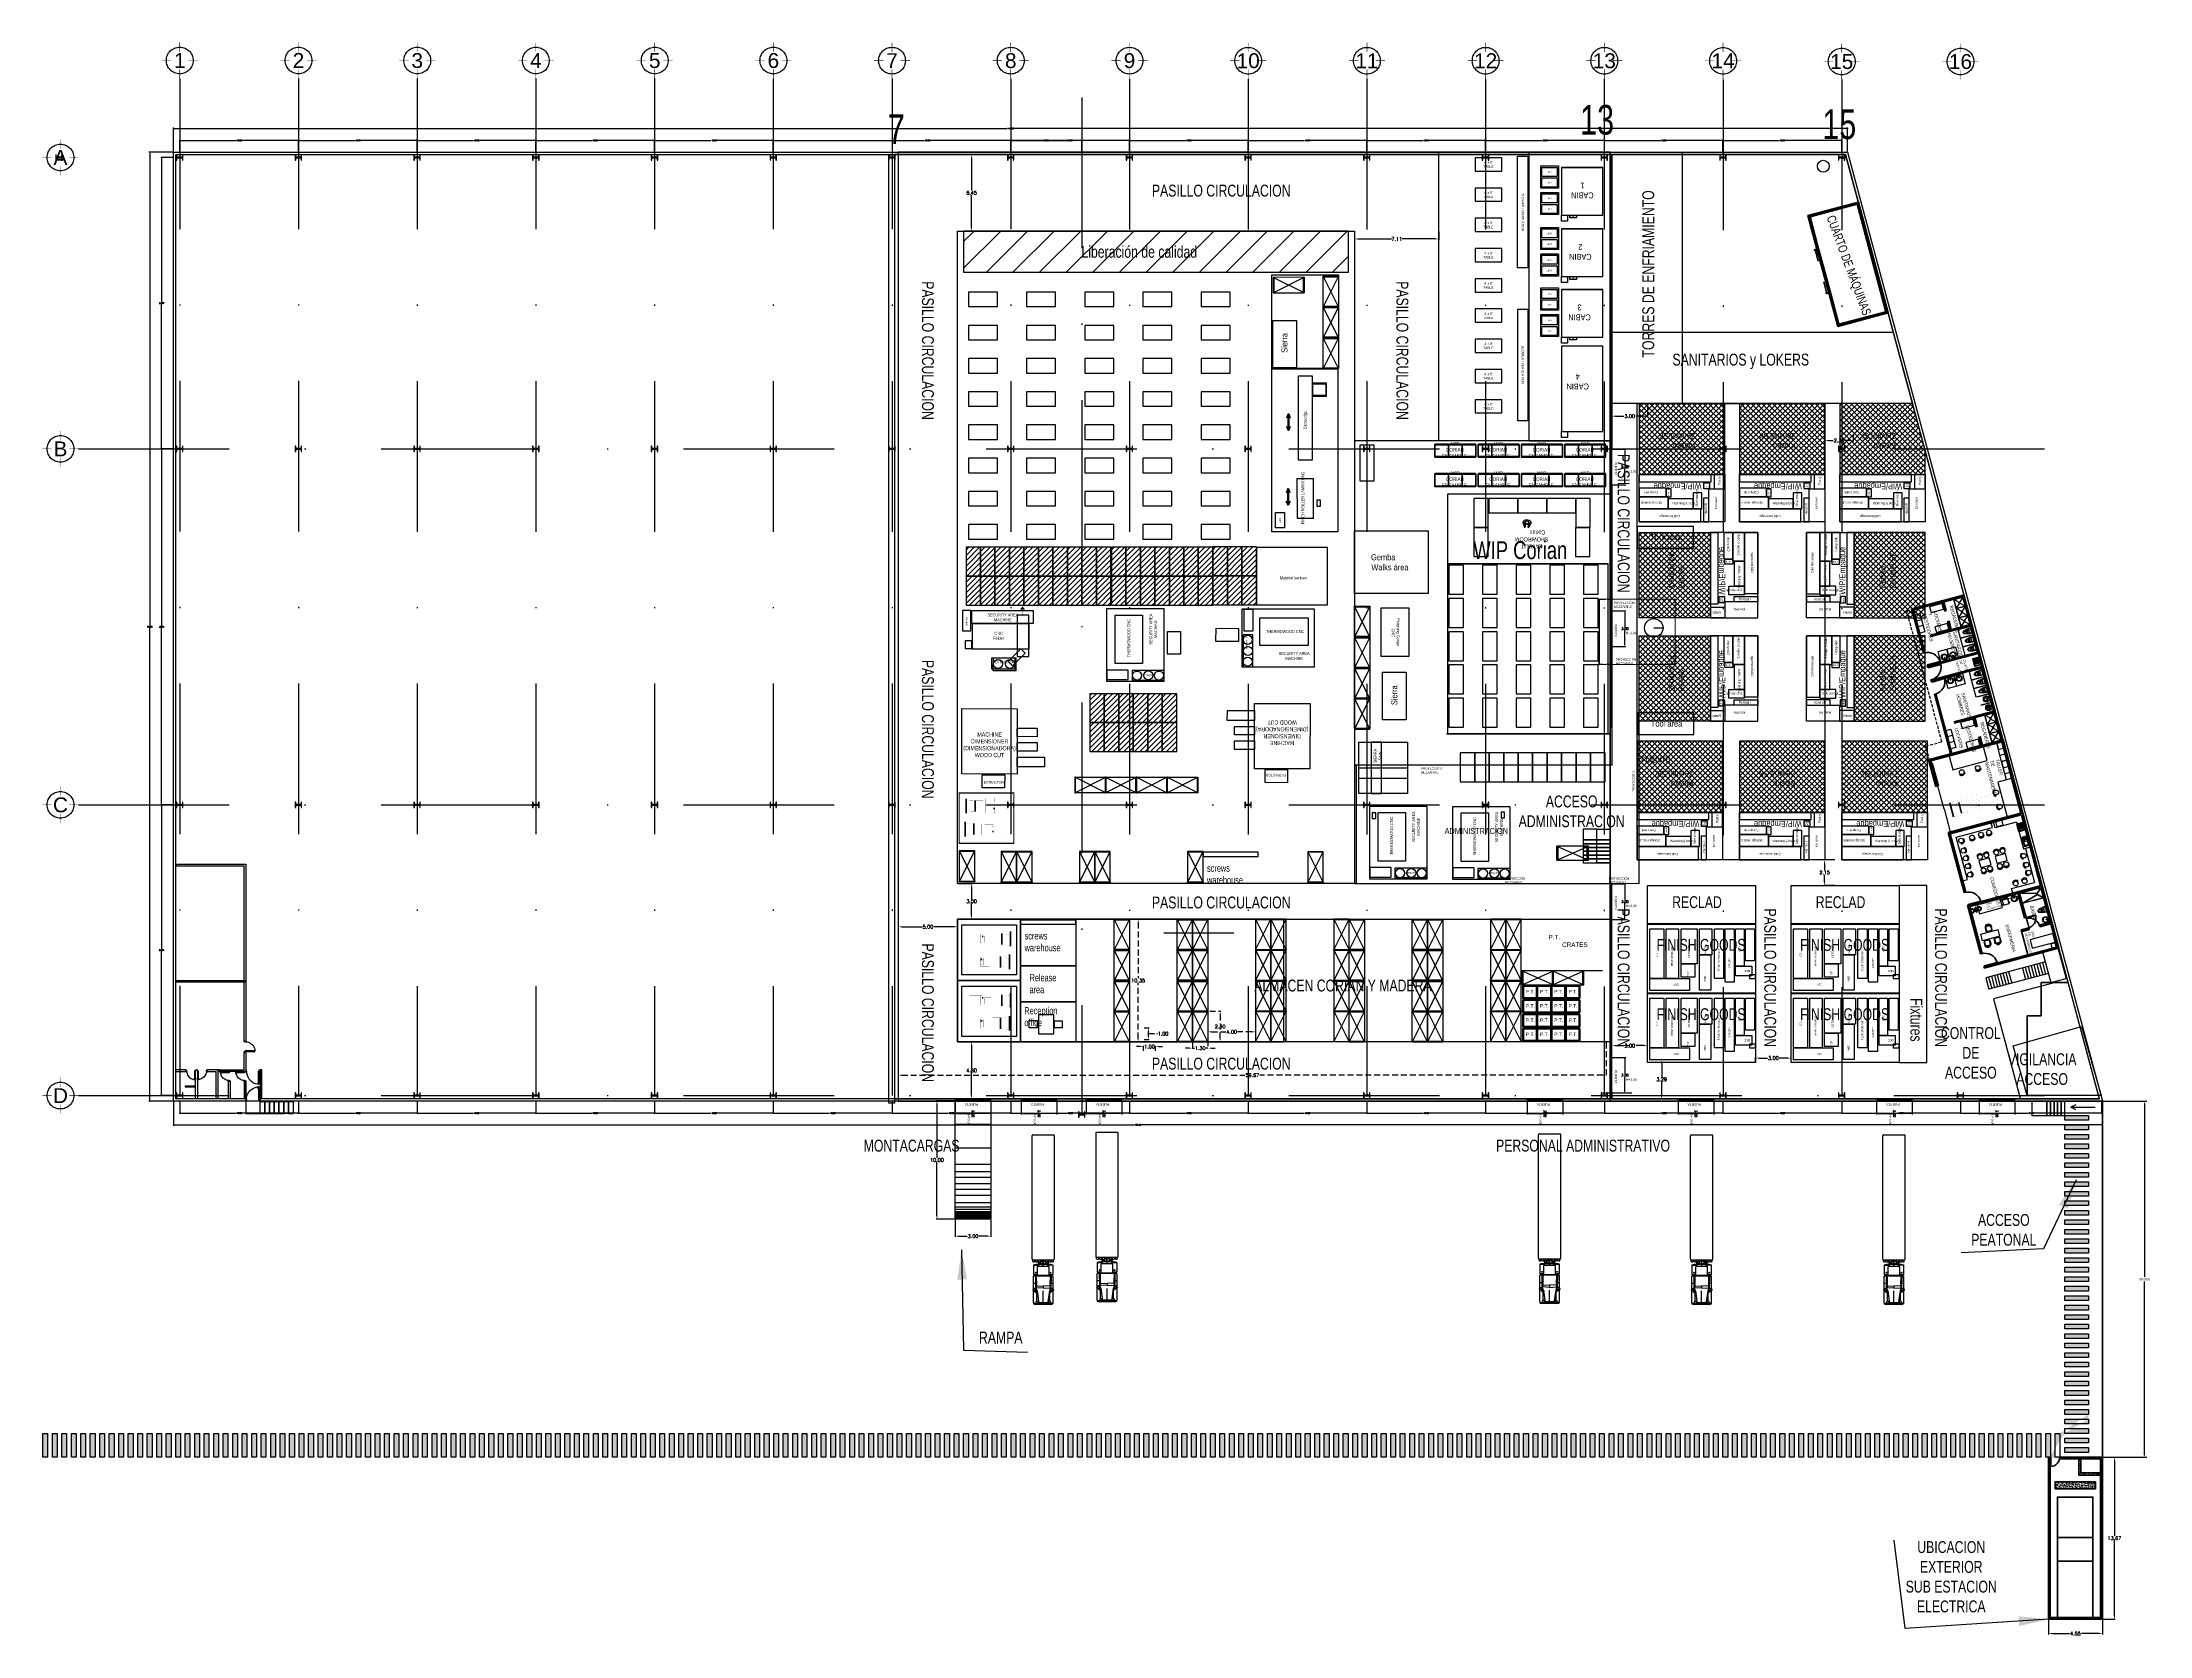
# Model space of a CAD drawing. Header units: millimetres. Extents: x 1263 to 2085, y 1308 to 1444.
# Drawn here: x 1263.5 to 1441.1, y 1309.8 to 1444.2 of the extents above; entities that cross this region are included whole.
import ezdxf
from ezdxf.enums import TextEntityAlignment as Align
from ezdxf.lldxf.tags import DXFTag

# ---------------------------------------------------------------- set-up
doc = ezdxf.new("R2010")
doc.units = ezdxf.units.MM
for name, pattern in [('ACAD_ISO02W100', [15, 12, -3]), ('DASHDOT', [25.4, 12.7, -6.35, 0, -6.35]), ('DASHED2', [0.375, 0.25, -0.125])]:
    doc.linetypes.add(name, pattern=pattern)
for name, color, linetype in [('1- 1', 1, 'Continuous'), ('1- 2', 223, 'Continuous'), ('1- 3', 3, 'Continuous'), ('1- muro de carga', 5, 'Continuous'), ('DIM GENERAL', 1, 'Continuous'), ('dim-75', 2, 'Continuous'), ('ejes', 140, 'DASHDOT'), ('LINEA LIMITE DE ZONIFICACION', 2, 'Continuous'), ('LINEA PROYECCION', 1, 'DASHED2'), ('MARCO', 254, 'Continuous'), ('Mezanine', 6, 'Continuous'), ('mobiliario', 8, 'Continuous'), ('MUEBLES', 43, 'Continuous'), ('PUERTAS', 2, 'Continuous'), ('Ventana', 140, 'Continuous')]:
    doc.layers.add(name, color=color, linetype=linetype)
doc.layers.add('2', color=223, linetype='Continuous', lineweight=5)
doc.layers.add('muros', color=5, linetype='Continuous', lineweight=50)
doc.styles.add('75', font='romans.shx', dxfattribs={"height": 0.112})
doc.styles.add('ALA', font='arial.ttf')
doc.styles.add('ARRAY BASE$0$Standard', font='arial.ttf')
doc.styles.add('ARRAY BASE$0$STYLE1', font='swissc.ttf', dxfattribs={"width": 0.9})
doc.styles.get("Standard").update_dxf_attribs({"font": 'arial.ttf'})
doc.styles.add('TEXTO GENERAL', font='swissc.ttf', dxfattribs={"width": 0.9, "height": 1})
doc.styles.add('TEXTOS', font='romans.shx')
tags = doc.linetypes.add('ARRAY BASE$0$CACHE', pattern=[0.24, 0.12, -0.12]).pattern_tags.tags
tags[6:7] = [DXFTag(74, 4), DXFTag(75, 0), DXFTag(340, '0'), DXFTag(46, 1.0), DXFTag(50, 0.0), DXFTag(44, 0.0), DXFTag(45, 0.0)]
tags[4:5] = [DXFTag(74, 4), DXFTag(75, 0), DXFTag(340, '0'), DXFTag(46, 1.0), DXFTag(50, 0.0), DXFTag(44, 0.0), DXFTag(45, 0.0)]
doc.dimstyles.new('ARRAY BASE$0$ISO-25', dxfattribs={"dimtxt": 2.5, "dimasz": 2.5, "dimexe": 1.25, "dimexo": 0.625, "dimtad": 1, "dimtxsty": 'ARRAY BASE$0$Standard', "dimcen": 2.5, "dimadec": 0, "dimazin": 0, "dimtfac": 1, "dimtmove": 0, "dimatfit": 3, "dimfxl": 1, "dimarcsym": 0})
doc.dimstyles.new('DIM-75P', dxfattribs={"dimtxt": 0.3, "dimasz": 0.3, "dimexe": 0.0675, "dimexo": 0.0468, "dimgap": 0.0375, "dimtad": 0, "dimtih": 1, "dimtoh": 1, "dimzin": 0, "dimdsep": 46, "dimtxsty": 'TEXTOS', "dimcen": 0.3, "dimclrd": 1, "dimclre": 1, "dimclrt": 2, "dimadec": 0, "dimazin": 0, "dimtfac": 1, "dimtmove": 1, "dimatfit": 3, "dimldrblk": 'flecha', "dimfxl": 0.045, "dimtolj": 1, "dimtzin": 0, "dimlwd": -1, "dimlwe": -1, "dimarcsym": 0})
doc.dimstyles.get("Standard").update_dxf_attribs({"dimtxt": 0.18, "dimasz": 0.18, "dimexe": 0.18, "dimexo": 0.0625, "dimgap": 0.09, "dimtad": 0, "dimtih": 1, "dimtoh": 1, "dimdec": 4, "dimzin": 0, "dimdsep": 46, "dimtxsty": 'Standard', "dimcen": 0.09, "dimadec": 0, "dimazin": 0, "dimtfac": 1, "dimtdec": 4, "dimtofl": 0, "dimtmove": 0, "dimatfit": 3, "dimfxl": 1, "dimtolj": 1, "dimtzin": 0, "dimarcsym": 0})
pattern_1 = [(45, (185.428778, 1316.465176), (-0.0224506403, 0.0224506403), [])]

# ---------------------------------------------------------------- blocks, each defined once
blk = doc.blocks.new('ejeh')
at = {"layer": 'ejes', "const_width": 0.02}
blk.add_lwpolyline([(0, 0.174, -2.414214), (0.5, 0.674, 1)], format="xyb", dxfattribs=at)
for points in [[(0, 1.348), (0, 1)], [(-0.326, 0.674), (-0.674, 0.674)], [(0, 0), (0, 0.348)], [(0.326, 0.674), (0.674, 0.674)]]:
    blk.add_lwpolyline(points, dxfattribs=at)
at = {"layer": 'ejes'}
blk.add_circle((0, 0.674), 0.5, dxfattribs=at)
blk.add_attdef('X', text='', height=0.556, dxfattribs=at).set_placement((0, 0.674), align=Align.MIDDLE_CENTER)
blk = doc.blocks.new('flecha')
at = {"ltscale": 6}
for points in [[(-0.02, 0.03), (-0.11, 0.13), (-0.12, 0.05), (-0.12, 0.21)], [(-0.02, -0.03), (-0.11, -0.13), (-0.12, -0.05), (-0.12, -0.21)]]:
    blk.add_hatch(color=256, dxfattribs=at).paths.add_polyline_path(points)
for p, q in [((0.01, -0.02), (-0.14, 0.24)), ((0.01, 0.02), (-0.14, -0.24)), ((-0.13, 0.24), (-0.13, 0.03)), ((-0.13, 0.03), (-0.1, 0.12)), ((0, 0), (-0.1, 0.12)), ((0, 0), (-0.1, -0.12)), ((-0.13, -0.02), (-0.13, -0.24)), ((-0.13, -0.02), (-0.1, -0.12))]:
    blk.add_line(p, q, dxfattribs=at)
for points in [[(-0.02, 0.03), (-0.11, 0.13), (-0.12, 0.05), (-0.12, 0.21)], [(-0.02, -0.03), (-0.11, -0.13), (-0.12, -0.05), (-0.12, -0.21)]]:
    blk.add_lwpolyline(points, close=True, dxfattribs=at)
blk = doc.blocks.new('*D14')
at = {"layer": 'Defpoints', "color": 0, "transparency": 16777216}
for p in [(1099.67, 119.43), (1089.66, 118.43), (1099.67, 118.43)]:
    blk.add_point(p, dxfattribs=at)
at = {"layer": 'dim-75', "color": 1, "transparency": 16777216}
for p, q in [((1089.66, 118.48), (1089.66, 119.5)), ((1089.73, 119.43), (1094.41, 119.43)), ((1099.61, 119.43), (1094.92, 119.43)), ((1099.67, 118.48), (1099.67, 119.5))]:
    blk.add_line(p, q, dxfattribs=at)
at = {"layer": 'dim-75', "color": 1, "transparency": 16777216, "xscale": 0.06375, "yscale": 0.06375, "zscale": 0.06375, "rotation": 180}
blk.add_blockref('flecha', (1089.66, 119.43), dxfattribs=at)
at = {"layer": 'dim-75', "color": 1, "transparency": 16777216, "xscale": 0.06375, "yscale": 0.06375, "zscale": 0.06375}
blk.add_blockref('flecha', (1099.67, 119.43), dxfattribs=at)
at = {"layer": 'dim-75', "transparency": 16777216, "insert": (1094.67, 119.43), "char_height": 0.112, "attachment_point": 5, "style": '75'}
blk.add_mtext('\\A1;10.00', dxfattribs=at)
blk = doc.blocks.new('*D32')
at = {"layer": 'Defpoints', "color": 0, "transparency": 16777216}
for p in [(1109.68, 119.43), (1099.67, 118.43), (1109.68, 118.43)]:
    blk.add_point(p, dxfattribs=at)
at = {"layer": 'dim-75', "color": 1, "transparency": 16777216}
for p, q in [((1099.67, 118.48), (1099.67, 119.5)), ((1099.74, 119.43), (1104.42, 119.43)), ((1109.62, 119.43), (1104.93, 119.43)), ((1109.68, 118.48), (1109.68, 119.5))]:
    blk.add_line(p, q, dxfattribs=at)
at = {"layer": 'dim-75', "color": 1, "transparency": 16777216, "xscale": 0.06375, "yscale": 0.06375, "zscale": 0.06375, "rotation": 180}
blk.add_blockref('flecha', (1099.67, 119.43), dxfattribs=at)
at = {"layer": 'dim-75', "color": 1, "transparency": 16777216, "xscale": 0.06375, "yscale": 0.06375, "zscale": 0.06375}
blk.add_blockref('flecha', (1109.68, 119.43), dxfattribs=at)
at = {"layer": 'dim-75', "transparency": 16777216, "insert": (1104.68, 119.43), "char_height": 0.112, "attachment_point": 5, "style": '75'}
blk.add_mtext('\\A1;10.00', dxfattribs=at)
blk = doc.blocks.new('*D33')
at = {"layer": 'Defpoints', "color": 0, "transparency": 16777216}
for p in [(1119.68, 119.43), (1109.68, 118.43), (1119.68, 118.43)]:
    blk.add_point(p, dxfattribs=at)
at = {"layer": 'dim-75', "color": 1, "transparency": 16777216}
for p, q in [((1109.68, 118.48), (1109.68, 119.5)), ((1109.74, 119.43), (1114.43, 119.43)), ((1119.62, 119.43), (1114.93, 119.43)), ((1119.68, 118.48), (1119.68, 119.5))]:
    blk.add_line(p, q, dxfattribs=at)
at = {"layer": 'dim-75', "color": 1, "transparency": 16777216, "xscale": 0.06375, "yscale": 0.06375, "zscale": 0.06375, "rotation": 180}
blk.add_blockref('flecha', (1109.68, 119.43), dxfattribs=at)
at = {"layer": 'dim-75', "color": 1, "transparency": 16777216, "xscale": 0.06375, "yscale": 0.06375, "zscale": 0.06375}
blk.add_blockref('flecha', (1119.68, 119.43), dxfattribs=at)
at = {"layer": 'dim-75', "transparency": 16777216, "insert": (1114.68, 119.43), "char_height": 0.112, "attachment_point": 5, "style": '75'}
blk.add_mtext('\\A1;10.00', dxfattribs=at)
blk = doc.blocks.new('*D34')
at = {"layer": 'Defpoints', "color": 0, "transparency": 16777216}
for p in [(1129.69, 119.43), (1119.68, 118.43), (1129.69, 118.43)]:
    blk.add_point(p, dxfattribs=at)
at = {"layer": 'dim-75', "color": 1, "transparency": 16777216}
for p, q in [((1119.68, 118.48), (1119.68, 119.5)), ((1119.74, 119.43), (1124.43, 119.43)), ((1129.62, 119.43), (1124.94, 119.43)), ((1129.69, 118.48), (1129.69, 119.5))]:
    blk.add_line(p, q, dxfattribs=at)
at = {"layer": 'dim-75', "color": 1, "transparency": 16777216, "xscale": 0.06375, "yscale": 0.06375, "zscale": 0.06375, "rotation": 180}
blk.add_blockref('flecha', (1119.68, 119.43), dxfattribs=at)
at = {"layer": 'dim-75', "color": 1, "transparency": 16777216, "xscale": 0.06375, "yscale": 0.06375, "zscale": 0.06375}
blk.add_blockref('flecha', (1129.69, 119.43), dxfattribs=at)
at = {"layer": 'dim-75', "transparency": 16777216, "insert": (1124.68, 119.43), "char_height": 0.112, "attachment_point": 5, "style": '75'}
blk.add_mtext('\\A1;10.00', dxfattribs=at)
blk = doc.blocks.new('*D35')
at = {"layer": 'Defpoints', "color": 0, "transparency": 16777216}
for p in [(1139.69, 119.43), (1129.69, 118.43), (1139.69, 118.43)]:
    blk.add_point(p, dxfattribs=at)
at = {"layer": 'dim-75', "color": 1, "transparency": 16777216}
for p, q in [((1129.69, 118.48), (1129.69, 119.5)), ((1129.75, 119.43), (1134.43, 119.43)), ((1139.62, 119.43), (1134.94, 119.43)), ((1139.69, 118.48), (1139.69, 119.5))]:
    blk.add_line(p, q, dxfattribs=at)
at = {"layer": 'dim-75', "color": 1, "transparency": 16777216, "xscale": 0.06375, "yscale": 0.06375, "zscale": 0.06375, "rotation": 180}
blk.add_blockref('flecha', (1129.69, 119.43), dxfattribs=at)
at = {"layer": 'dim-75', "color": 1, "transparency": 16777216, "xscale": 0.06375, "yscale": 0.06375, "zscale": 0.06375}
blk.add_blockref('flecha', (1139.69, 119.43), dxfattribs=at)
at = {"layer": 'dim-75', "transparency": 16777216, "insert": (1134.69, 119.43), "char_height": 0.112, "attachment_point": 5, "style": '75'}
blk.add_mtext('\\A1;10.00', dxfattribs=at)
blk = doc.blocks.new('*D36')
at = {"layer": 'Defpoints', "color": 0, "transparency": 16777216}
for p in [(1165.69, 119.43), (1139.69, 118.43), (1165.69, 118.43)]:
    blk.add_point(p, dxfattribs=at)
at = {"layer": 'dim-75', "color": 1, "transparency": 16777216}
for p, q in [((1139.69, 118.48), (1139.69, 119.5)), ((1139.75, 119.43), (1152.43, 119.43)), ((1165.62, 119.43), (1152.94, 119.43)), ((1165.69, 118.48), (1165.69, 119.5))]:
    blk.add_line(p, q, dxfattribs=at)
at = {"layer": 'dim-75', "color": 1, "transparency": 16777216, "xscale": 0.06375, "yscale": 0.06375, "zscale": 0.06375, "rotation": 180}
blk.add_blockref('flecha', (1139.69, 119.43), dxfattribs=at)
at = {"layer": 'dim-75', "color": 1, "transparency": 16777216, "xscale": 0.06375, "yscale": 0.06375, "zscale": 0.06375}
blk.add_blockref('flecha', (1165.69, 119.43), dxfattribs=at)
at = {"layer": 'dim-75', "transparency": 16777216, "insert": (1152.69, 119.43), "char_height": 0.112, "attachment_point": 5, "style": '75'}
blk.add_mtext('\\A1;10.00', dxfattribs=at)
blk = doc.blocks.new('*D37')
at = {"layer": 'Defpoints', "color": 0, "transparency": 16777216}
for p in [(1159.7, 119.43), (1159.7, 118.43), (1165.69, 118.43)]:
    blk.add_point(p, dxfattribs=at)
at = {"layer": 'dim-75', "color": 1, "transparency": 16777216}
for p, q in [((1159.7, 118.48), (1159.7, 119.5)), ((1159.77, 119.43), (1162.44, 119.43)), ((1165.62, 119.43), (1162.95, 119.43)), ((1165.69, 118.48), (1165.69, 119.5))]:
    blk.add_line(p, q, dxfattribs=at)
at = {"layer": 'dim-75', "color": 1, "transparency": 16777216, "xscale": 0.06375, "yscale": 0.06375, "zscale": 0.06375, "rotation": 180}
blk.add_blockref('flecha', (1159.7, 119.43), dxfattribs=at)
at = {"layer": 'dim-75', "color": 1, "transparency": 16777216, "xscale": 0.06375, "yscale": 0.06375, "zscale": 0.06375}
blk.add_blockref('flecha', (1165.69, 119.43), dxfattribs=at)
at = {"layer": 'dim-75', "transparency": 16777216, "insert": (1162.69, 119.43), "char_height": 0.112, "attachment_point": 5, "style": '75'}
blk.add_mtext('\\A1;10.00', dxfattribs=at)
blk = doc.blocks.new('*D38')
at = {"layer": 'Defpoints', "color": 0, "transparency": 16777216}
for p in [(1169.7, 119.43), (1159.7, 118.43), (1169.7, 118.43)]:
    blk.add_point(p, dxfattribs=at)
at = {"layer": 'dim-75', "color": 1, "transparency": 16777216}
for p, q in [((1159.7, 118.48), (1159.7, 119.5)), ((1159.77, 119.43), (1164.45, 119.43)), ((1169.64, 119.43), (1164.96, 119.43)), ((1169.7, 118.48), (1169.7, 119.5))]:
    blk.add_line(p, q, dxfattribs=at)
at = {"layer": 'dim-75', "color": 1, "transparency": 16777216, "xscale": 0.06375, "yscale": 0.06375, "zscale": 0.06375, "rotation": 180}
blk.add_blockref('flecha', (1159.7, 119.43), dxfattribs=at)
at = {"layer": 'dim-75', "color": 1, "transparency": 16777216, "xscale": 0.06375, "yscale": 0.06375, "zscale": 0.06375}
blk.add_blockref('flecha', (1169.7, 119.43), dxfattribs=at)
at = {"layer": 'dim-75', "transparency": 16777216, "insert": (1164.7, 119.43), "char_height": 0.112, "attachment_point": 5, "style": '75'}
blk.add_mtext('\\A1;10.00', dxfattribs=at)
blk = doc.blocks.new('*D39')
at = {"layer": 'Defpoints', "color": 0, "transparency": 16777216}
for p in [(1179.71, 119.43), (1169.7, 118.43), (1179.71, 118.43)]:
    blk.add_point(p, dxfattribs=at)
at = {"layer": 'dim-75', "color": 1, "transparency": 16777216}
for p, q in [((1169.7, 118.48), (1169.7, 119.5)), ((1169.77, 119.43), (1174.45, 119.43)), ((1179.65, 119.43), (1174.96, 119.43)), ((1179.71, 118.48), (1179.71, 119.5))]:
    blk.add_line(p, q, dxfattribs=at)
at = {"layer": 'dim-75', "color": 1, "transparency": 16777216, "xscale": 0.06375, "yscale": 0.06375, "zscale": 0.06375, "rotation": 180}
blk.add_blockref('flecha', (1169.7, 119.43), dxfattribs=at)
at = {"layer": 'dim-75', "color": 1, "transparency": 16777216, "xscale": 0.06375, "yscale": 0.06375, "zscale": 0.06375}
blk.add_blockref('flecha', (1179.71, 119.43), dxfattribs=at)
at = {"layer": 'dim-75', "transparency": 16777216, "insert": (1174.71, 119.43), "char_height": 0.112, "attachment_point": 5, "style": '75'}
blk.add_mtext('\\A1;10.00', dxfattribs=at)
blk = doc.blocks.new('*D40')
at = {"layer": 'Defpoints', "color": 0, "transparency": 16777216}
for p in [(1189.72, 119.43), (1179.71, 118.43), (1189.72, 118.43)]:
    blk.add_point(p, dxfattribs=at)
at = {"layer": 'dim-75', "color": 1, "transparency": 16777216}
for p, q in [((1179.71, 118.48), (1179.71, 119.5)), ((1179.78, 119.43), (1184.46, 119.43)), ((1189.66, 119.43), (1184.97, 119.43)), ((1189.72, 118.48), (1189.72, 119.5))]:
    blk.add_line(p, q, dxfattribs=at)
at = {"layer": 'dim-75', "color": 1, "transparency": 16777216, "xscale": 0.06375, "yscale": 0.06375, "zscale": 0.06375, "rotation": 180}
blk.add_blockref('flecha', (1179.71, 119.43), dxfattribs=at)
at = {"layer": 'dim-75', "color": 1, "transparency": 16777216, "xscale": 0.06375, "yscale": 0.06375, "zscale": 0.06375}
blk.add_blockref('flecha', (1189.72, 119.43), dxfattribs=at)
at = {"layer": 'dim-75', "transparency": 16777216, "insert": (1184.72, 119.43), "char_height": 0.112, "attachment_point": 5, "style": '75'}
blk.add_mtext('\\A1;10.00', dxfattribs=at)
blk = doc.blocks.new('*D41')
at = {"layer": 'Defpoints', "color": 0, "transparency": 16777216}
for p in [(1199.72, 119.43), (1189.72, 118.43), (1199.72, 118.43)]:
    blk.add_point(p, dxfattribs=at)
at = {"layer": 'dim-75', "color": 1, "transparency": 16777216}
for p, q in [((1189.72, 118.48), (1189.72, 119.5)), ((1189.78, 119.43), (1194.47, 119.43)), ((1199.66, 119.43), (1194.97, 119.43)), ((1199.72, 118.48), (1199.72, 119.5))]:
    blk.add_line(p, q, dxfattribs=at)
at = {"layer": 'dim-75', "color": 1, "transparency": 16777216, "xscale": 0.06375, "yscale": 0.06375, "zscale": 0.06375, "rotation": 180}
blk.add_blockref('flecha', (1189.72, 119.43), dxfattribs=at)
at = {"layer": 'dim-75', "color": 1, "transparency": 16777216, "xscale": 0.06375, "yscale": 0.06375, "zscale": 0.06375}
blk.add_blockref('flecha', (1199.72, 119.43), dxfattribs=at)
at = {"layer": 'dim-75', "transparency": 16777216, "insert": (1194.72, 119.43), "char_height": 0.112, "attachment_point": 5, "style": '75'}
blk.add_mtext('\\A1;10.00', dxfattribs=at)
blk = doc.blocks.new('*D42')
at = {"layer": 'Defpoints', "color": 0, "transparency": 16777216}
for p in [(1209.73, 119.43), (1199.72, 118.43), (1209.73, 118.43)]:
    blk.add_point(p, dxfattribs=at)
at = {"layer": 'dim-75', "color": 1, "transparency": 16777216}
for p, q in [((1199.72, 118.48), (1199.72, 119.5)), ((1199.78, 119.43), (1204.47, 119.43)), ((1209.66, 119.43), (1204.98, 119.43)), ((1209.73, 118.48), (1209.73, 119.5))]:
    blk.add_line(p, q, dxfattribs=at)
at = {"layer": 'dim-75', "color": 1, "transparency": 16777216, "xscale": 0.06375, "yscale": 0.06375, "zscale": 0.06375, "rotation": 180}
blk.add_blockref('flecha', (1199.72, 119.43), dxfattribs=at)
at = {"layer": 'dim-75', "color": 1, "transparency": 16777216, "xscale": 0.06375, "yscale": 0.06375, "zscale": 0.06375}
blk.add_blockref('flecha', (1209.73, 119.43), dxfattribs=at)
at = {"layer": 'dim-75', "transparency": 16777216, "insert": (1204.72, 119.43), "char_height": 0.112, "attachment_point": 5, "style": '75'}
blk.add_mtext('\\A1;10.00', dxfattribs=at)
blk = doc.blocks.new('*D43')
at = {"layer": 'Defpoints', "color": 0, "transparency": 16777216}
for p in [(1219.73, 119.43), (1209.73, 118.43), (1219.73, 118.43)]:
    blk.add_point(p, dxfattribs=at)
at = {"layer": 'dim-75', "color": 1, "transparency": 16777216}
for p, q in [((1209.73, 118.48), (1209.73, 119.5)), ((1209.79, 119.43), (1214.48, 119.43)), ((1219.67, 119.43), (1214.98, 119.43)), ((1219.73, 118.48), (1219.73, 119.5))]:
    blk.add_line(p, q, dxfattribs=at)
at = {"layer": 'dim-75', "color": 1, "transparency": 16777216, "xscale": 0.06375, "yscale": 0.06375, "zscale": 0.06375, "rotation": 180}
blk.add_blockref('flecha', (1209.73, 119.43), dxfattribs=at)
at = {"layer": 'dim-75', "color": 1, "transparency": 16777216, "xscale": 0.06375, "yscale": 0.06375, "zscale": 0.06375}
blk.add_blockref('flecha', (1219.73, 119.43), dxfattribs=at)
at = {"layer": 'dim-75', "transparency": 16777216, "insert": (1214.73, 119.43), "char_height": 0.112, "attachment_point": 5, "style": '75'}
blk.add_mtext('\\A1;10.00', dxfattribs=at)
blk = doc.blocks.new('*D44')
at = {"layer": 'Defpoints', "color": 0, "transparency": 16777216}
for p in [(1229.74, 119.43), (1219.73, 118.43), (1229.74, 118.43)]:
    blk.add_point(p, dxfattribs=at)
at = {"layer": 'dim-75', "color": 1, "transparency": 16777216}
for p, q in [((1219.73, 118.48), (1219.73, 119.5)), ((1219.8, 119.43), (1224.48, 119.43)), ((1229.67, 119.43), (1224.99, 119.43)), ((1229.74, 118.48), (1229.74, 119.5))]:
    blk.add_line(p, q, dxfattribs=at)
at = {"layer": 'dim-75', "color": 1, "transparency": 16777216, "xscale": 0.06375, "yscale": 0.06375, "zscale": 0.06375, "rotation": 180}
blk.add_blockref('flecha', (1219.73, 119.43), dxfattribs=at)
at = {"layer": 'dim-75', "color": 1, "transparency": 16777216, "xscale": 0.06375, "yscale": 0.06375, "zscale": 0.06375}
blk.add_blockref('flecha', (1229.74, 119.43), dxfattribs=at)
at = {"layer": 'dim-75', "transparency": 16777216, "insert": (1224.73, 119.43), "char_height": 0.112, "attachment_point": 5, "style": '75'}
blk.add_mtext('\\A1;10.00', dxfattribs=at)
blk = doc.blocks.new('*D45')
at = {"layer": 'Defpoints', "color": 0, "transparency": 16777216}
for p in [(1089.14, 120.43), (1089.14, 118.43), (1230.22, 118.43)]:
    blk.add_point(p, dxfattribs=at)
at = {"layer": 'dim-75', "color": 1, "transparency": 16777216}
for p, q in [((1089.14, 118.48), (1089.14, 120.5)), ((1089.2, 120.43), (1159.38, 120.43)), ((1230.16, 120.43), (1159.99, 120.43)), ((1230.22, 118.48), (1230.22, 120.5))]:
    blk.add_line(p, q, dxfattribs=at)
at = {"layer": 'dim-75', "color": 1, "transparency": 16777216, "xscale": 0.06375, "yscale": 0.06375, "zscale": 0.06375, "rotation": 180}
blk.add_blockref('flecha', (1089.14, 120.43), dxfattribs=at)
at = {"layer": 'dim-75', "color": 1, "transparency": 16777216, "xscale": 0.06375, "yscale": 0.06375, "zscale": 0.06375}
blk.add_blockref('flecha', (1230.22, 120.43), dxfattribs=at)
at = {"layer": 'dim-75', "transparency": 16777216, "insert": (1159.68, 120.43), "char_height": 0.112, "attachment_point": 5, "style": '75'}
blk.add_mtext('\\A1;141.08', dxfattribs=at)
blk = doc.blocks.new('*D46')
at = {"layer": 'Defpoints', "color": 0, "transparency": 16777216}
for p in [(1089.14, 118.43), (1087.14, 38.43), (1089.14, 38.43)]:
    blk.add_point(p, dxfattribs=at)
at = {"layer": 'dim-75', "color": 1, "transparency": 16777216}
for p, q in [((1089.09, 118.43), (1087.07, 118.43)), ((1087.14, 118.36), (1087.14, 78.52)), ((1087.14, 38.49), (1087.14, 78.34)), ((1089.09, 38.43), (1087.07, 38.43))]:
    blk.add_line(p, q, dxfattribs=at)
at = {"layer": 'dim-75', "color": 1, "transparency": 16777216, "xscale": 0.06375, "yscale": 0.06375, "zscale": 0.06375}
for p, rotation in [((1087.14, 118.43), 90), ((1087.14, 38.43), 270)]:
    blk.add_blockref('flecha', p, dxfattribs=dict(at, rotation=rotation))
at = {"layer": 'dim-75', "transparency": 16777216, "insert": (1087.14, 78.43), "char_height": 0.112, "attachment_point": 5, "style": '75'}
blk.add_mtext('\\A1;80.00', dxfattribs=at)
blk = doc.blocks.new('*D47')
at = {"layer": 'Defpoints', "color": 0, "transparency": 16777216}
for p in [(1088.14, 63.41), (1089.14, 63.41), (1089.14, 38.9)]:
    blk.add_point(p, dxfattribs=at)
at = {"layer": 'dim-75', "color": 1, "transparency": 16777216}
for p, q in [((1089.09, 63.41), (1088.07, 63.41)), ((1088.14, 63.35), (1088.14, 51.25)), ((1088.14, 38.97), (1088.14, 51.06)), ((1089.09, 38.9), (1088.07, 38.9))]:
    blk.add_line(p, q, dxfattribs=at)
at = {"layer": 'dim-75', "color": 1, "transparency": 16777216, "xscale": 0.06375, "yscale": 0.06375, "zscale": 0.06375}
for p, rotation in [((1088.14, 63.41), 90), ((1088.14, 38.9), 270)]:
    blk.add_blockref('flecha', p, dxfattribs=dict(at, rotation=rotation))
at = {"layer": 'dim-75', "transparency": 16777216, "insert": (1088.14, 51.16), "char_height": 0.112, "attachment_point": 5, "style": '75'}
blk.add_mtext('\\A1;24.51', dxfattribs=at)
blk = doc.blocks.new('*D48')
at = {"layer": 'Defpoints', "color": 0, "transparency": 16777216}
for p in [(1088.14, 93.42), (1089.14, 93.42), (1089.14, 63.41)]:
    blk.add_point(p, dxfattribs=at)
at = {"layer": 'dim-75', "color": 1, "transparency": 16777216}
for p, q in [((1089.09, 93.42), (1088.07, 93.42)), ((1088.14, 93.36), (1088.14, 78.51)), ((1088.14, 63.48), (1088.14, 78.32)), ((1089.09, 63.41), (1088.07, 63.41))]:
    blk.add_line(p, q, dxfattribs=at)
at = {"layer": 'dim-75', "color": 1, "transparency": 16777216, "xscale": 0.06375, "yscale": 0.06375, "zscale": 0.06375}
for p, rotation in [((1088.14, 93.42), 90), ((1088.14, 63.41), 270)]:
    blk.add_blockref('flecha', p, dxfattribs=dict(at, rotation=rotation))
at = {"layer": 'dim-75', "transparency": 16777216, "insert": (1088.14, 78.42), "char_height": 0.112, "attachment_point": 5, "style": '75'}
blk.add_mtext('\\A1;30.01', dxfattribs=at)
blk = doc.blocks.new('*D49')
at = {"layer": 'Defpoints', "color": 0, "transparency": 16777216}
for p in [(1088.14, 117.99), (1089.14, 117.99), (1089.14, 93.42)]:
    blk.add_point(p, dxfattribs=at)
at = {"layer": 'dim-75', "color": 1, "transparency": 16777216}
for p, q in [((1089.09, 117.99), (1088.07, 117.99)), ((1088.14, 117.92), (1088.14, 105.8)), ((1088.14, 93.48), (1088.14, 105.61)), ((1089.09, 93.42), (1088.07, 93.42))]:
    blk.add_line(p, q, dxfattribs=at)
at = {"layer": 'dim-75', "color": 1, "transparency": 16777216, "xscale": 0.06375, "yscale": 0.06375, "zscale": 0.06375}
for p, rotation in [((1088.14, 117.99), 90), ((1088.14, 93.42), 270)]:
    blk.add_blockref('flecha', p, dxfattribs=dict(at, rotation=rotation))
at = {"layer": 'dim-75', "transparency": 16777216, "insert": (1088.14, 105.7), "char_height": 0.112, "attachment_point": 5, "style": '75'}
blk.add_mtext('\\A1;24.57', dxfattribs=at)
blk = doc.blocks.new('*D15')
at = {"layer": 'Defpoints', "color": 0, "transparency": 16777216}
for p in [(1089.66, 38.43), (1099.67, 38.43), (1099.67, 37.43)]:
    blk.add_point(p, dxfattribs=at)
at = {"layer": 'dim-75', "color": 1, "transparency": 16777216}
for p, q in [((1089.66, 38.38), (1089.66, 37.36)), ((1089.73, 37.43), (1094.41, 37.43)), ((1099.61, 37.43), (1094.92, 37.43)), ((1099.67, 38.38), (1099.67, 37.36))]:
    blk.add_line(p, q, dxfattribs=at)
at = {"layer": 'dim-75', "color": 1, "transparency": 16777216, "xscale": 0.06375, "yscale": 0.06375, "zscale": 0.06375, "rotation": 180}
blk.add_blockref('flecha', (1089.66, 37.43), dxfattribs=at)
at = {"layer": 'dim-75', "color": 1, "transparency": 16777216, "xscale": 0.06375, "yscale": 0.06375, "zscale": 0.06375}
blk.add_blockref('flecha', (1099.67, 37.43), dxfattribs=at)
at = {"layer": 'dim-75', "transparency": 16777216, "insert": (1094.67, 37.43), "char_height": 0.112, "attachment_point": 5, "style": '75'}
blk.add_mtext('\\A1;10.00', dxfattribs=at)
blk = doc.blocks.new('*D16')
at = {"layer": 'Defpoints', "color": 0, "transparency": 16777216}
for p in [(1099.67, 38.43), (1109.68, 38.43), (1109.68, 37.43)]:
    blk.add_point(p, dxfattribs=at)
at = {"layer": 'dim-75', "color": 1, "transparency": 16777216}
for p, q in [((1099.67, 38.38), (1099.67, 37.36)), ((1099.74, 37.43), (1104.42, 37.43)), ((1109.62, 37.43), (1104.93, 37.43)), ((1109.68, 38.38), (1109.68, 37.36))]:
    blk.add_line(p, q, dxfattribs=at)
at = {"layer": 'dim-75', "color": 1, "transparency": 16777216, "xscale": 0.06375, "yscale": 0.06375, "zscale": 0.06375, "rotation": 180}
blk.add_blockref('flecha', (1099.67, 37.43), dxfattribs=at)
at = {"layer": 'dim-75', "color": 1, "transparency": 16777216, "xscale": 0.06375, "yscale": 0.06375, "zscale": 0.06375}
blk.add_blockref('flecha', (1109.68, 37.43), dxfattribs=at)
at = {"layer": 'dim-75', "transparency": 16777216, "insert": (1104.68, 37.43), "char_height": 0.112, "attachment_point": 5, "style": '75'}
blk.add_mtext('\\A1;10.00', dxfattribs=at)
blk = doc.blocks.new('*D17')
at = {"layer": 'Defpoints', "color": 0, "transparency": 16777216}
for p in [(1109.68, 38.43), (1119.68, 38.43), (1119.68, 37.43)]:
    blk.add_point(p, dxfattribs=at)
at = {"layer": 'dim-75', "color": 1, "transparency": 16777216}
for p, q in [((1109.68, 38.38), (1109.68, 37.36)), ((1109.74, 37.43), (1114.43, 37.43)), ((1119.62, 37.43), (1114.93, 37.43)), ((1119.68, 38.38), (1119.68, 37.36))]:
    blk.add_line(p, q, dxfattribs=at)
at = {"layer": 'dim-75', "color": 1, "transparency": 16777216, "xscale": 0.06375, "yscale": 0.06375, "zscale": 0.06375, "rotation": 180}
blk.add_blockref('flecha', (1109.68, 37.43), dxfattribs=at)
at = {"layer": 'dim-75', "color": 1, "transparency": 16777216, "xscale": 0.06375, "yscale": 0.06375, "zscale": 0.06375}
blk.add_blockref('flecha', (1119.68, 37.43), dxfattribs=at)
at = {"layer": 'dim-75', "transparency": 16777216, "insert": (1114.68, 37.43), "char_height": 0.112, "attachment_point": 5, "style": '75'}
blk.add_mtext('\\A1;10.00', dxfattribs=at)
blk = doc.blocks.new('*D18')
at = {"layer": 'Defpoints', "color": 0, "transparency": 16777216}
for p in [(1119.68, 38.43), (1129.69, 38.43), (1129.69, 37.43)]:
    blk.add_point(p, dxfattribs=at)
at = {"layer": 'dim-75', "color": 1, "transparency": 16777216}
for p, q in [((1119.68, 38.38), (1119.68, 37.36)), ((1119.74, 37.43), (1124.43, 37.43)), ((1129.62, 37.43), (1124.94, 37.43)), ((1129.69, 38.38), (1129.69, 37.36))]:
    blk.add_line(p, q, dxfattribs=at)
at = {"layer": 'dim-75', "color": 1, "transparency": 16777216, "xscale": 0.06375, "yscale": 0.06375, "zscale": 0.06375, "rotation": 180}
blk.add_blockref('flecha', (1119.68, 37.43), dxfattribs=at)
at = {"layer": 'dim-75', "color": 1, "transparency": 16777216, "xscale": 0.06375, "yscale": 0.06375, "zscale": 0.06375}
blk.add_blockref('flecha', (1129.69, 37.43), dxfattribs=at)
at = {"layer": 'dim-75', "transparency": 16777216, "insert": (1124.68, 37.43), "char_height": 0.112, "attachment_point": 5, "style": '75'}
blk.add_mtext('\\A1;10.00', dxfattribs=at)
blk = doc.blocks.new('*D19')
at = {"layer": 'Defpoints', "color": 0, "transparency": 16777216}
for p in [(1129.69, 38.43), (1139.69, 38.43), (1139.69, 37.43)]:
    blk.add_point(p, dxfattribs=at)
at = {"layer": 'dim-75', "color": 1, "transparency": 16777216}
for p, q in [((1129.69, 38.38), (1129.69, 37.36)), ((1129.75, 37.43), (1134.43, 37.43)), ((1139.62, 37.43), (1134.94, 37.43)), ((1139.69, 38.38), (1139.69, 37.36))]:
    blk.add_line(p, q, dxfattribs=at)
at = {"layer": 'dim-75', "color": 1, "transparency": 16777216, "xscale": 0.06375, "yscale": 0.06375, "zscale": 0.06375, "rotation": 180}
blk.add_blockref('flecha', (1129.69, 37.43), dxfattribs=at)
at = {"layer": 'dim-75', "color": 1, "transparency": 16777216, "xscale": 0.06375, "yscale": 0.06375, "zscale": 0.06375}
blk.add_blockref('flecha', (1139.69, 37.43), dxfattribs=at)
at = {"layer": 'dim-75', "transparency": 16777216, "insert": (1134.69, 37.43), "char_height": 0.112, "attachment_point": 5, "style": '75'}
blk.add_mtext('\\A1;10.00', dxfattribs=at)
blk = doc.blocks.new('*D20')
at = {"layer": 'Defpoints', "color": 0, "transparency": 16777216}
for p in [(1139.69, 38.43), (1149.7, 38.43), (1149.7, 37.43)]:
    blk.add_point(p, dxfattribs=at)
at = {"layer": 'dim-75', "color": 1, "transparency": 16777216}
for p, q in [((1139.69, 38.38), (1139.69, 37.36)), ((1139.75, 37.43), (1144.44, 37.43)), ((1149.63, 37.43), (1144.95, 37.43)), ((1149.7, 38.38), (1149.7, 37.36))]:
    blk.add_line(p, q, dxfattribs=at)
at = {"layer": 'dim-75', "color": 1, "transparency": 16777216, "xscale": 0.06375, "yscale": 0.06375, "zscale": 0.06375, "rotation": 180}
blk.add_blockref('flecha', (1139.69, 37.43), dxfattribs=at)
at = {"layer": 'dim-75', "color": 1, "transparency": 16777216, "xscale": 0.06375, "yscale": 0.06375, "zscale": 0.06375}
blk.add_blockref('flecha', (1149.7, 37.43), dxfattribs=at)
at = {"layer": 'dim-75', "transparency": 16777216, "insert": (1144.69, 37.43), "char_height": 0.112, "attachment_point": 5, "style": '75'}
blk.add_mtext('\\A1;10.00', dxfattribs=at)
blk = doc.blocks.new('*D21')
at = {"layer": 'Defpoints', "color": 0, "transparency": 16777216}
for p in [(1149.7, 38.43), (1159.7, 38.43), (1159.7, 37.43)]:
    blk.add_point(p, dxfattribs=at)
at = {"layer": 'dim-75', "color": 1, "transparency": 16777216}
for p, q in [((1149.7, 38.38), (1149.7, 37.36)), ((1149.76, 37.43), (1154.45, 37.43)), ((1159.64, 37.43), (1154.95, 37.43)), ((1159.7, 38.38), (1159.7, 37.36))]:
    blk.add_line(p, q, dxfattribs=at)
at = {"layer": 'dim-75', "color": 1, "transparency": 16777216, "xscale": 0.06375, "yscale": 0.06375, "zscale": 0.06375, "rotation": 180}
blk.add_blockref('flecha', (1149.7, 37.43), dxfattribs=at)
at = {"layer": 'dim-75', "color": 1, "transparency": 16777216, "xscale": 0.06375, "yscale": 0.06375, "zscale": 0.06375}
blk.add_blockref('flecha', (1159.7, 37.43), dxfattribs=at)
at = {"layer": 'dim-75', "transparency": 16777216, "insert": (1154.7, 37.43), "char_height": 0.112, "attachment_point": 5, "style": '75'}
blk.add_mtext('\\A1;10.00', dxfattribs=at)
blk = doc.blocks.new('*D22')
at = {"layer": 'Defpoints', "color": 0, "transparency": 16777216}
for p in [(1159.7, 38.43), (1169.7, 38.43), (1169.7, 37.43)]:
    blk.add_point(p, dxfattribs=at)
at = {"layer": 'dim-75', "color": 1, "transparency": 16777216}
for p, q in [((1159.7, 38.38), (1159.7, 37.36)), ((1159.77, 37.43), (1164.45, 37.43)), ((1169.64, 37.43), (1164.96, 37.43)), ((1169.7, 38.38), (1169.7, 37.36))]:
    blk.add_line(p, q, dxfattribs=at)
at = {"layer": 'dim-75', "color": 1, "transparency": 16777216, "xscale": 0.06375, "yscale": 0.06375, "zscale": 0.06375, "rotation": 180}
blk.add_blockref('flecha', (1159.7, 37.43), dxfattribs=at)
at = {"layer": 'dim-75', "color": 1, "transparency": 16777216, "xscale": 0.06375, "yscale": 0.06375, "zscale": 0.06375}
blk.add_blockref('flecha', (1169.7, 37.43), dxfattribs=at)
at = {"layer": 'dim-75', "transparency": 16777216, "insert": (1164.7, 37.43), "char_height": 0.112, "attachment_point": 5, "style": '75'}
blk.add_mtext('\\A1;10.00', dxfattribs=at)
blk = doc.blocks.new('*D23')
at = {"layer": 'Defpoints', "color": 0, "transparency": 16777216}
for p in [(1169.7, 38.43), (1179.71, 38.43), (1179.71, 37.43)]:
    blk.add_point(p, dxfattribs=at)
at = {"layer": 'dim-75', "color": 1, "transparency": 16777216}
for p, q in [((1169.7, 38.38), (1169.7, 37.36)), ((1169.77, 37.43), (1174.45, 37.43)), ((1179.65, 37.43), (1174.96, 37.43)), ((1179.71, 38.38), (1179.71, 37.36))]:
    blk.add_line(p, q, dxfattribs=at)
at = {"layer": 'dim-75', "color": 1, "transparency": 16777216, "xscale": 0.06375, "yscale": 0.06375, "zscale": 0.06375, "rotation": 180}
blk.add_blockref('flecha', (1169.7, 37.43), dxfattribs=at)
at = {"layer": 'dim-75', "color": 1, "transparency": 16777216, "xscale": 0.06375, "yscale": 0.06375, "zscale": 0.06375}
blk.add_blockref('flecha', (1179.71, 37.43), dxfattribs=at)
at = {"layer": 'dim-75', "transparency": 16777216, "insert": (1174.71, 37.43), "char_height": 0.112, "attachment_point": 5, "style": '75'}
blk.add_mtext('\\A1;10.00', dxfattribs=at)
blk = doc.blocks.new('*D24')
at = {"layer": 'Defpoints', "color": 0, "transparency": 16777216}
for p in [(1179.71, 38.43), (1189.72, 38.43), (1189.72, 37.43)]:
    blk.add_point(p, dxfattribs=at)
at = {"layer": 'dim-75', "color": 1, "transparency": 16777216}
for p, q in [((1179.71, 38.38), (1179.71, 37.36)), ((1179.78, 37.43), (1184.46, 37.43)), ((1189.66, 37.43), (1184.97, 37.43)), ((1189.72, 38.38), (1189.72, 37.36))]:
    blk.add_line(p, q, dxfattribs=at)
at = {"layer": 'dim-75', "color": 1, "transparency": 16777216, "xscale": 0.06375, "yscale": 0.06375, "zscale": 0.06375, "rotation": 180}
blk.add_blockref('flecha', (1179.71, 37.43), dxfattribs=at)
at = {"layer": 'dim-75', "color": 1, "transparency": 16777216, "xscale": 0.06375, "yscale": 0.06375, "zscale": 0.06375}
blk.add_blockref('flecha', (1189.72, 37.43), dxfattribs=at)
at = {"layer": 'dim-75', "transparency": 16777216, "insert": (1184.72, 37.43), "char_height": 0.112, "attachment_point": 5, "style": '75'}
blk.add_mtext('\\A1;10.00', dxfattribs=at)
blk = doc.blocks.new('*D25')
at = {"layer": 'Defpoints', "color": 0, "transparency": 16777216}
for p in [(1189.72, 38.43), (1199.72, 38.43), (1199.72, 37.43)]:
    blk.add_point(p, dxfattribs=at)
at = {"layer": 'dim-75', "color": 1, "transparency": 16777216}
for p, q in [((1189.72, 38.38), (1189.72, 37.36)), ((1189.78, 37.43), (1194.47, 37.43)), ((1199.66, 37.43), (1194.97, 37.43)), ((1199.72, 38.38), (1199.72, 37.36))]:
    blk.add_line(p, q, dxfattribs=at)
at = {"layer": 'dim-75', "color": 1, "transparency": 16777216, "xscale": 0.06375, "yscale": 0.06375, "zscale": 0.06375, "rotation": 180}
blk.add_blockref('flecha', (1189.72, 37.43), dxfattribs=at)
at = {"layer": 'dim-75', "color": 1, "transparency": 16777216, "xscale": 0.06375, "yscale": 0.06375, "zscale": 0.06375}
blk.add_blockref('flecha', (1199.72, 37.43), dxfattribs=at)
at = {"layer": 'dim-75', "transparency": 16777216, "insert": (1194.72, 37.43), "char_height": 0.112, "attachment_point": 5, "style": '75'}
blk.add_mtext('\\A1;10.00', dxfattribs=at)
blk = doc.blocks.new('*D26')
at = {"layer": 'Defpoints', "color": 0, "transparency": 16777216}
for p in [(1199.72, 38.43), (1209.73, 38.43), (1209.73, 37.43)]:
    blk.add_point(p, dxfattribs=at)
at = {"layer": 'dim-75', "color": 1, "transparency": 16777216}
for p, q in [((1199.72, 38.38), (1199.72, 37.36)), ((1199.78, 37.43), (1204.47, 37.43)), ((1209.66, 37.43), (1204.98, 37.43)), ((1209.73, 38.38), (1209.73, 37.36))]:
    blk.add_line(p, q, dxfattribs=at)
at = {"layer": 'dim-75', "color": 1, "transparency": 16777216, "xscale": 0.06375, "yscale": 0.06375, "zscale": 0.06375, "rotation": 180}
blk.add_blockref('flecha', (1199.72, 37.43), dxfattribs=at)
at = {"layer": 'dim-75', "color": 1, "transparency": 16777216, "xscale": 0.06375, "yscale": 0.06375, "zscale": 0.06375}
blk.add_blockref('flecha', (1209.73, 37.43), dxfattribs=at)
at = {"layer": 'dim-75', "transparency": 16777216, "insert": (1204.72, 37.43), "char_height": 0.112, "attachment_point": 5, "style": '75'}
blk.add_mtext('\\A1;10.00', dxfattribs=at)
blk = doc.blocks.new('*D27')
at = {"layer": 'Defpoints', "color": 0, "transparency": 16777216}
for p in [(1209.73, 38.43), (1219.73, 38.43), (1219.73, 37.43)]:
    blk.add_point(p, dxfattribs=at)
at = {"layer": 'dim-75', "color": 1, "transparency": 16777216}
for p, q in [((1209.73, 38.38), (1209.73, 37.36)), ((1209.79, 37.43), (1214.48, 37.43)), ((1219.67, 37.43), (1214.98, 37.43)), ((1219.73, 38.38), (1219.73, 37.36))]:
    blk.add_line(p, q, dxfattribs=at)
at = {"layer": 'dim-75', "color": 1, "transparency": 16777216, "xscale": 0.06375, "yscale": 0.06375, "zscale": 0.06375, "rotation": 180}
blk.add_blockref('flecha', (1209.73, 37.43), dxfattribs=at)
at = {"layer": 'dim-75', "color": 1, "transparency": 16777216, "xscale": 0.06375, "yscale": 0.06375, "zscale": 0.06375}
blk.add_blockref('flecha', (1219.73, 37.43), dxfattribs=at)
at = {"layer": 'dim-75', "transparency": 16777216, "insert": (1214.73, 37.43), "char_height": 0.112, "attachment_point": 5, "style": '75'}
blk.add_mtext('\\A1;10.00', dxfattribs=at)
blk = doc.blocks.new('*D28')
at = {"layer": 'Defpoints', "color": 0, "transparency": 16777216}
for p in [(1219.73, 38.43), (1229.74, 38.43), (1229.74, 37.43)]:
    blk.add_point(p, dxfattribs=at)
at = {"layer": 'dim-75', "color": 1, "transparency": 16777216}
for p, q in [((1219.73, 38.38), (1219.73, 37.36)), ((1219.8, 37.43), (1224.48, 37.43)), ((1229.67, 37.43), (1224.99, 37.43)), ((1229.74, 38.38), (1229.74, 37.36))]:
    blk.add_line(p, q, dxfattribs=at)
at = {"layer": 'dim-75', "color": 1, "transparency": 16777216, "xscale": 0.06375, "yscale": 0.06375, "zscale": 0.06375, "rotation": 180}
blk.add_blockref('flecha', (1219.73, 37.43), dxfattribs=at)
at = {"layer": 'dim-75', "color": 1, "transparency": 16777216, "xscale": 0.06375, "yscale": 0.06375, "zscale": 0.06375}
blk.add_blockref('flecha', (1229.74, 37.43), dxfattribs=at)
at = {"layer": 'dim-75', "transparency": 16777216, "insert": (1224.73, 37.43), "char_height": 0.112, "attachment_point": 5, "style": '75'}
blk.add_mtext('\\A1;10.00', dxfattribs=at)
blk = doc.blocks.new('*D29')
at = {"layer": 'Defpoints', "color": 0, "transparency": 16777216}
for p in [(1089.14, 38.43), (1251.71, 38.43), (1089.14, 36.43)]:
    blk.add_point(p, dxfattribs=at)
at = {"layer": 'dim-75', "color": 1, "transparency": 16777216}
for p, q in [((1089.14, 38.38), (1089.14, 36.36)), ((1251.71, 38.38), (1251.71, 36.36)), ((1089.2, 36.43), (1170.12, 36.43)), ((1251.64, 36.43), (1170.73, 36.43))]:
    blk.add_line(p, q, dxfattribs=at)
at = {"layer": 'dim-75', "color": 1, "transparency": 16777216, "xscale": 0.06375, "yscale": 0.06375, "zscale": 0.06375, "rotation": 180}
blk.add_blockref('flecha', (1089.14, 36.43), dxfattribs=at)
at = {"layer": 'dim-75', "color": 1, "transparency": 16777216, "xscale": 0.06375, "yscale": 0.06375, "zscale": 0.06375}
blk.add_blockref('flecha', (1251.71, 36.43), dxfattribs=at)
at = {"layer": 'dim-75', "transparency": 16777216, "insert": (1170.42, 36.43), "char_height": 0.112, "attachment_point": 5, "style": '75'}
blk.add_mtext('\\A1;162.50', dxfattribs=at)
blk = doc.blocks.new('*D30')
at = {"layer": 'Defpoints', "color": 0, "transparency": 16777216}
for p in [(1229.74, 38.43), (1239.74, 38.43), (1239.74, 37.43)]:
    blk.add_point(p, dxfattribs=at)
at = {"layer": 'dim-75', "color": 1, "transparency": 16777216}
for p, q in [((1229.74, 38.38), (1229.74, 37.36)), ((1229.8, 37.43), (1234.5, 37.43)), ((1239.68, 37.43), (1234.98, 37.43)), ((1239.74, 38.38), (1239.74, 37.36))]:
    blk.add_line(p, q, dxfattribs=at)
at = {"layer": 'dim-75', "color": 1, "transparency": 16777216, "xscale": 0.06375, "yscale": 0.06375, "zscale": 0.06375, "rotation": 180}
blk.add_blockref('flecha', (1229.74, 37.43), dxfattribs=at)
at = {"layer": 'dim-75', "color": 1, "transparency": 16777216, "xscale": 0.06375, "yscale": 0.06375, "zscale": 0.06375}
blk.add_blockref('flecha', (1239.74, 37.43), dxfattribs=at)
at = {"layer": 'dim-75', "transparency": 16777216, "insert": (1234.74, 37.43), "char_height": 0.112, "attachment_point": 5, "style": '75'}
blk.add_mtext('\\A1;10.01', dxfattribs=at)
blk = doc.blocks.new('*D31')
at = {"layer": 'Defpoints', "color": 0, "transparency": 16777216}
for p in [(1239.74, 38.43), (1251.63, 38.43), (1251.63, 37.43)]:
    blk.add_point(p, dxfattribs=at)
at = {"layer": 'dim-75', "color": 1, "transparency": 16777216}
for p, q in [((1239.74, 38.38), (1239.74, 37.36)), ((1239.81, 37.43), (1245.44, 37.43)), ((1251.57, 37.43), (1245.94, 37.43)), ((1251.63, 38.38), (1251.63, 37.36))]:
    blk.add_line(p, q, dxfattribs=at)
at = {"layer": 'dim-75', "color": 1, "transparency": 16777216, "xscale": 0.06375, "yscale": 0.06375, "zscale": 0.06375, "rotation": 180}
blk.add_blockref('flecha', (1239.74, 37.43), dxfattribs=at)
at = {"layer": 'dim-75', "color": 1, "transparency": 16777216, "xscale": 0.06375, "yscale": 0.06375, "zscale": 0.06375}
blk.add_blockref('flecha', (1251.63, 37.43), dxfattribs=at)
at = {"layer": 'dim-75', "transparency": 16777216, "insert": (1245.69, 37.43), "char_height": 0.112, "attachment_point": 5, "style": '75'}
blk.add_mtext('\\A1;11.89', dxfattribs=at)
blk = doc.blocks.new('malla1x1')
at = {"color": 1, "linetype": 'Continuous', "ltscale": 0.01}
blk.add_lwpolyline([(80.17, 79.61), (0, 79.61), (0, 0), (101.56, 0)], close=True, dxfattribs=at)
blk = doc.blocks.new('ARRAY BASE$0$Rack madera')
for p, q in [((0, 0), (0, 1.3)), ((0, 1.3), (0.05, 1.3)), ((2.6, 1.3), (0, 0)), ((0, 1.3), (2.6, 0)), ((0.05, 0), (0, 0)), ((2.55, 1.3), (0.05, 1.3)), ((0.05, 1.3), (0.05, 0)), ((0.05, 0), (2.55, 0)), ((2.55, 0), (2.55, 1.3)), ((2.6, 1.3), (2.55, 1.3)), ((2.55, 0), (2.6, 0)), ((2.6, 0), (2.6, 1.3))]:
    blk.add_line(p, q)
blk = doc.blocks.new('ARRAY BASE$0$MONTACARGA 1')
at = {"lineweight": 100}
for points in [[(9780.21, 92.59, 0.00187, 0.00187, 0), (9780.21, 91.78, 0.00187, 0.00187, 0), (9780.31, 91.78, 0.00187, 0.00187, 0), (9780.31, 92.59, 0.00187, 0.00187, 0), (9779.26, 92.59, 0.00187, 0.00187, 0.414), (9779.22, 92.54, 0.00187, 0.00187, 0.414), (9779.26, 92.49, 0.00187, 0.00187, 0), (9780.21, 92.49, 0, 0, 0)], [(9780.41, 92.44, 0.00187, 0.00187, 0), (9780.31, 92.44, 0.00187, 0.00187, 0), (9780.31, 92.35, 0.00187, 0.00187, 0), (9780.41, 92.35, 0, 0, 0)], [(9780.41, 91.92, 0.00187, 0.00187, 0), (9780.41, 92.44, 0.00187, 0.00187, 0), (9780.49, 92.44, 0.00187, 0.00187, 0), (9780.49, 91.92, 0.00187, 0.00187, 0), (9780.31, 91.92, 0.00187, 0.00187, 0), (9780.31, 92.02, 0.00187, 0.00187, 0), (9780.41, 92.02, 0, 0, 0)], [(9781.28, 92.58, 0.00187, 0.00187, 0), (9781.06, 92.58, 0.00187, 0.00187, 0), (9781.06, 92.63, 0.00187, 0.00187, 0), (9781.28, 92.63, 0, 0, 0), (9781.28, 91.74, 0, 0, 0)], [(9781.28, 91.79, 0.00187, 0.00187, 0), (9781.06, 91.79, 0.00187, 0.00187, 0), (9781.06, 91.74, 0.00187, 0.00187, 0), (9781.95, 91.74, 0.00187, 0.00187, 0), (9781.95, 92.63, 0.00187, 0.00187, 0), (9781.28, 92.63, 0, 0, 0)]]:
    blk.add_lwpolyline(points, format="xyseb", dxfattribs=at)
at = {"lineweight": 100, "const_width": 0.00187}
for points in [[(9780.28, 92.59), (9780.28, 91.78)], [(9782.6, 92.8), (9782.6, 92.83), (9780.33, 92.83), (9780.33, 92.54), (9781.06, 92.54)], [(9780.56, 92.45), (9781.06, 92.45)], [(9781.03, 92.45), (9781.03, 91.92)], [(9782.71, 92.49), (9782.09, 92.49), (9782.09, 91.88), (9782.71, 91.88)], [(9780.41, 91.97), (9780.31, 91.97)], [(9782.6, 91.57), (9782.6, 91.53), (9780.33, 91.53), (9780.33, 91.83), (9781.06, 91.83)], [(9780.56, 91.92), (9781.06, 91.92)], [(9782.15, 91.84), (9782.44, 91.84), (9782.44, 91.72), (9782.15, 91.72)]]:
    blk.add_lwpolyline(points, dxfattribs=at)
at = {"lineweight": 100}
for points in [[(9780.41, 92.4), (9780.31, 92.4)], [(9781.97, 91.72), (9781.97, 92.65)], [(9782.71, 92.8), (9782.71, 91.57)]]:
    blk.add_lwpolyline(points, dxfattribs=at)
at = {"lineweight": 100, "const_width": 0.00187}
for points in [[(9780.33, 91.92), (9780.34, 91.88, 0.134), (9780.45, 91.83), (9780.54, 91.84, 0.259), (9780.56, 91.87), (9780.56, 92.5, 0.388), (9780.53, 92.54, 0.001), (9780.45, 92.54, 0.071), (9780.42, 92.53, 0.105), (9780.33, 92.48), (9780.33, 92.45)], [(9781.97, 92.63), (9782.04, 92.63, -0.413), (9782.06, 92.6, -0.362), (9782.04, 92.58), (9781.97, 92.58)], [(9780.2, 91.87), (9779.26, 91.87, 0.414214), (9779.21, 91.82, 0.414), (9779.26, 91.78), (9780.2, 91.78)], [(9781.97, 91.78), (9782.04, 91.78, -0.412), (9782.06, 91.76, -0.362), (9782.04, 91.74), (9781.97, 91.74)], [(9782.15, 91.84, 0.256), (9782.11, 91.78, 0.256), (9782.15, 91.72)], [(9782.22, 91.73, 0.233), (9782.25, 91.79, 0.238), (9782.22, 91.84)]]:
    blk.add_lwpolyline(points, format="xyb", dxfattribs=at)
for points in [[(9780.51, 92.45, 0.413), (9780.53, 92.47, 0.415), (9780.51, 92.5, 0.414), (9780.49, 92.47, 0.414)], [(9782.51, 92.49, 0.325), (9782.57, 92.57, 0.414), (9782.49, 92.66, 0.414), (9782.4, 92.57, 0.414)], [(9782.5, 92.54, 0.275), (9782.52, 92.57, 0.381), (9782.48, 92.61, 0.381), (9782.45, 92.57, 0.381)], [(9780.49, 91.89, 0.414), (9780.51, 91.87, 0.414), (9780.53, 91.89, 0.414), (9780.51, 91.92, 0.414)], [(9782.18, 91.73, 0.414), (9782.23, 91.78, 0.414), (9782.18, 91.83, 0.414), (9782.13, 91.78, 0.414)], [(9782.52, 91.61, 0.414), (9782.57, 91.66, 0.414), (9782.52, 91.71, 0.414), (9782.47, 91.66, 0.414)]]:
    blk.add_lwpolyline(points, format="xyb", close=True, dxfattribs=at)
for points in [[(9782.82, 91.57), (9782.82, 92.8), (9781.06, 92.8), (9781.06, 91.57)], [(9782.09, 92.65), (9781.3, 92.65), (9781.3, 91.72), (9782.09, 91.72)], [(9781.78, 92.65), (9781.86, 92.65), (9781.86, 92.8), (9781.78, 92.8)], [(9782.09, 92.75), (9782.35, 92.75), (9782.35, 92.62), (9782.09, 92.62)], [(9782.42, 92.75), (9782.4, 92.7), (9782.35, 92.7), (9782.35, 92.65), (9782.44, 92.65), (9782.49, 92.75)], [(9781.78, 91.57), (9781.86, 91.57), (9781.86, 91.72), (9781.78, 91.72)]]:
    blk.add_lwpolyline(points, close=True, dxfattribs=at)
blk = doc.blocks.new('ARRAY BASE$0$SLIDING DOOR ARROW')
h = blk.add_hatch(color=7)
h.dxf.hatch_style = 1
h.paths.add_polyline_path([(-6.8, 15.6), (-5.3, 14.3, 0.049205), (-1, 20.4), (-1, -20.4, 0.049205), (-5.3, -14.3), (-6.8, -15.6, -0.166738), (-1, -27.6), (1, -27.6, -0.166738), (6.8, -15.6), (5.3, -14.3, 0.049205), (1, -20.4), (1, 20.4, 0.049205), (5.3, 14.3), (6.8, 15.6, -0.166738), (1, 27.6), (-1, 27.6, -0.166738)])
at = {"color": 7}
blk.add_lwpolyline([(-1, 27.6), (1, 27.6, 0.166738), (6.8, 15.6), (5.3, 14.3, -0.049205), (1, 20.4), (1, -20.4, -0.049205), (5.3, -14.3), (6.8, -15.6, 0.166738), (1, -27.6), (-1, -27.6, 0.166738), (-6.8, -15.6), (-5.3, -14.3, -0.049205), (-1, -20.4), (-1, 20.4, -0.049205), (-5.3, 14.3), (-6.8, 15.6, 0.166738)], format="xyb", close=True, dxfattribs=at)
blk = doc.blocks.new('ARRAY BASE$0$CABINA PINTURA')
for p, q in [((1.28, -4.1), (1.28, -0.62)), ((6.46, -4.1), (6.46, -0.62)), ((11.56, -4.1), (11.56, -0.62)), ((16.36, -4.1), (23.54, -4.1))]:
    blk.add_line(p, q)
for points in [[(24.34, 0), (0, 0), (0, -6.85), (24.34, -6.85)], [(1.28, -0.62), (1.28, -4.1), (5.31, -4.1), (5.31, -0.62)], [(6.46, -0.62), (6.46, -4.1), (10.49, -4.1), (10.49, -0.62)], [(11.56, -0.62), (11.56, -4.1), (15.59, -4.1), (15.59, -0.62)], [(23.54, -4.1), (23.54, -0.62), (16.36, -0.62), (16.36, -4.1)], [(5.31, -3.4), (5.31, -2.84), (5.53, -2.84), (5.53, -3.4)], [(10.49, -3.4), (10.49, -2.84), (10.72, -2.84), (10.72, -3.4)], [(15.59, -3.4), (15.59, -2.84), (15.81, -2.84), (15.81, -3.4)], [(3.03, -4.37), (3.03, -5.85), (1.16, -5.85), (1.16, -4.37)], [(2.05, -5.77), (1.28, -5.77), (1.28, -4.47), (2.05, -4.47)], [(2.94, -5.77), (2.17, -5.77), (2.17, -4.47), (2.94, -4.47)], [(5.26, -4.37), (5.26, -5.85), (3.39, -5.85), (3.39, -4.37)], [(4.27, -5.77), (3.5, -5.77), (3.5, -4.47), (4.27, -4.47)], [(5.17, -5.77), (4.4, -5.77), (4.4, -4.47), (5.17, -4.47)], [(5.31, -4.1), (5.31, -3.6), (5.81, -3.6), (5.81, -4.1)], [(8.21, -4.37), (8.21, -5.85), (6.35, -5.85), (6.35, -4.37)], [(7.23, -5.77), (6.46, -5.77), (6.46, -4.47), (7.23, -4.47)], [(8.13, -5.77), (7.36, -5.77), (7.36, -4.47), (8.13, -4.47)], [(10.44, -4.37), (10.44, -5.85), (8.57, -5.85), (8.57, -4.37)], [(9.45, -5.77), (8.68, -5.77), (8.68, -4.47), (9.45, -4.47)], [(10.35, -5.77), (9.58, -5.77), (9.58, -4.47), (10.35, -4.47)], [(10.49, -4.1), (10.49, -3.6), (10.99, -3.6), (10.99, -4.1)], [(13.31, -4.37), (13.31, -5.85), (11.44, -5.85), (11.44, -4.37)], [(12.33, -5.77), (11.56, -5.77), (11.56, -4.47), (12.33, -4.47)], [(13.22, -5.77), (12.45, -5.77), (12.45, -4.47), (13.22, -4.47)], [(15.54, -4.37), (15.54, -5.85), (13.67, -5.85), (13.67, -4.37)], [(14.55, -5.77), (13.78, -5.77), (13.78, -4.47), (14.55, -4.47)], [(15.45, -5.77), (14.68, -5.77), (14.68, -4.47), (15.45, -4.47)], [(15.59, -4.1), (15.59, -3.6), (16.09, -3.6), (16.09, -4.1)], [(23.54, -4.1), (23.54, -3.6), (24.04, -3.6), (24.04, -4.1)], [(0, -6.85), (24.34, -6.85), (24.34, -14.44), (0, -14.44)], [(9.76, -7.8), (0.34, -7.8), (0.34, -6.95), (9.76, -6.95)], [(22.64, -7.78), (13.22, -7.78), (13.22, -6.94), (22.64, -6.94)], [(0.47, -11.39), (1.59, -11.39), (1.59, -9.14), (0.47, -9.14)], [(3.02, -11.39), (4.14, -11.39), (4.14, -9.14), (3.02, -9.14)], [(5.57, -11.39), (6.69, -11.39), (6.69, -9.14), (5.57, -9.14)], [(8.12, -11.39), (9.24, -11.39), (9.24, -9.14), (8.12, -9.14)], [(10.66, -11.39), (11.79, -11.39), (11.79, -9.14), (10.66, -9.14)], [(13.21, -11.39), (14.34, -11.39), (14.34, -9.14), (13.21, -9.14)], [(15.76, -11.39), (16.89, -11.39), (16.89, -9.14), (15.76, -9.14)], [(18.31, -11.39), (19.44, -11.39), (19.44, -9.14), (18.31, -9.14)], [(20.86, -11.39), (21.98, -11.39), (21.98, -9.14), (20.86, -9.14)]]:
    blk.add_lwpolyline(points, close=True)
at = {"style": 'TEXTO GENERAL'}
for s, width, gutter_width, insert, char_height, attachment_point, rotation in [('\\pxqc;CABIN\\P1', 2.5248, 12.5, (3.89, -1.08), 0.5, 1, 270), ('\\pxqc;CABIN\\P2', 2.8651, 12.5, (9.07, -1.08), 0.5, 1, 270), ('COTROL', 0.377, 12.5, (5.48, -2.83), 0.1, 1, 270), ('COTROL', 0.377, 12.5, (10.66, -2.83), 0.1, 1, 270), ('\\pxqc;CABIN\\P3', 3.0071, 12.5, (14.17, -1.08), 0.5, 1, 270), ('COTROL', 0.377, 12.5, (15.76, -2.83), 0.1, 1, 270), ('\\pxqc;CABIN\\P4', 3.0344, 12.5, (20, -1.22), 0.5, 1, 270), ('\\pxqc;CART', 2.565, 5.96, (1.73, -3.86), 0.119, 1, 270), ('\\pxqc;CART', 2.565, 5.96, (2.63, -3.86), 0.119, 1, 270), ('\\pxqc;CART', 2.565, 5.96, (3.95, -3.86), 0.119, 1, 270), ('\\pxqc;CART', 2.565, 5.96, (4.85, -3.86), 0.119, 1, 270), ('\\pxqc;CART', 2.565, 5.96, (6.91, -3.86), 0.119, 1, 270), ('\\pxqc;CART', 2.565, 5.96, (7.81, -3.86), 0.119, 1, 270), ('\\pxqc;CART', 2.565, 5.96, (9.14, -3.86), 0.119, 1, 270), ('\\pxqc;CART', 2.565, 5.96, (10.03, -3.86), 0.119, 1, 270), ('\\pxqc;CART', 2.565, 5.96, (12.01, -3.86), 0.119, 1, 270), ('\\pxqc;CART', 2.565, 5.96, (12.91, -3.86), 0.119, 1, 270), ('\\pxqc;CART', 2.565, 5.96, (14.23, -3.86), 0.119, 1, 270), ('\\pxqc;CART', 2.565, 5.96, (15.13, -3.86), 0.119, 1, 270), ("\\pxqc;4' x 8'\\PTABLE", 189.1384, 60, (1.03, -10.27), 0.2109, 5, 90), ("\\pxqc;4' x 8'\\PTABLE", 189.1384, 60, (3.58, -10.27), 0.2109, 5, 90), ("\\pxqc;4' x 8'\\PTABLE", 189.1384, 60, (6.13, -10.27), 0.2109, 5, 90), ("\\pxqc;4' x 8'\\PTABLE", 189.1384, 60, (8.68, -10.27), 0.2109, 5, 90), ("\\pxqc;4' x 8'\\PTABLE", 189.1384, 60, (11.23, -10.27), 0.2109, 5, 90), ("\\pxqc;4' x 8'\\PTABLE", 189.1384, 60, (13.78, -10.27), 0.2109, 5, 90), ("\\pxqc;4' x 8'\\PTABLE", 189.1384, 60, (16.32, -10.27), 0.2109, 5, 90), ("\\pxqc;4' x 8'\\PTABLE", 189.1384, 60, (18.87, -10.27), 0.2109, 5, 90), ("\\pxqc;4' x 8'\\PTABLE", 189.1384, 60, (21.42, -10.27), 0.2109, 5, 90)]:
    blk.add_mtext_dynamic_manual_height_columns(s, width=width, gutter_width=gutter_width, heights=[0], dxfattribs=dict(at, insert=insert, char_height=char_height, attachment_point=attachment_point, rotation=rotation))
at = {"char_height": 0.2109, "attachment_point": 5, "style": 'TEXTO GENERAL'}
for insert in [(5.05, -7.37), (17.93, -7.36)]:
    blk.add_mtext_dynamic_manual_height_columns('\\pxqc;BLOWER / VENTILATION', width=284.7754, gutter_width=60, heights=[0], dxfattribs=dict(at, insert=insert))
blk = doc.blocks.new('ARRAY BASE$0$BLK90')
at = {"linetype": 'ARRAY BASE$0$CACHE'}
for p, q in [((-174.32193, -44.969616), (-171.71785, -47.692654)), ((-170.737534, -30.518141), (-174.014435, -31.846794)), ((-171.971207, -43.11137), (-173.23233, -41.265236)), ((-171.897736, -44.764175), (-172.837677, -44.182594)), ((-171.29158, -47.103867), (-172.075592, -46.284042)), ((-171.897736, -44.764175), (-170.094681, -46.404308)), ((-170.323425, -47.081726), (-171.81723, -46.036961)), ((-171.541672, -43.241016), (-170.38324, -42.771317)), ((-170.332184, -47.574886), (-171.239426, -47.141628)), ((-170.165298, -42.379147), (-170.535599, -40.236107)), ((-166.303116, -40.813187), (-167.471375, -39.103008)), ((-164.715164, -40.473137), (-165.873596, -40.942833)), ((-164.739517, -37.821743), (-165.801132, -36.058189)), ((-165.055527, -35.353413), (-164.82962, -35.431377)), ((-164.739517, -37.821743), (-164.497208, -40.080963)), ((-163.164398, -39.776585), (-164.572159, -35.786911)), ((-163.260498, -41.262123), (-163.412186, -43.694824)), ((-163.260498, -41.262123), (-162.991013, -40.190163)), ((-163.231171, -44.945724), (-162.495132, -44.456177)), ((-162.991013, -40.190163), (-163.164398, -39.776585)), ((-161.905502, -44.92271), (-162.835205, -45.541065)), ((-162.776245, -44.021645), (-162.43187, -42.231571)), ((-162.426514, -44.369453), (-162.077194, -43.426704)), ((-162.066055, -43.363285), (-162.074387, -42.228951)), ((-161.361252, -43.552372), (-161.836884, -44.835987)), ((-161.377762, -39.721272), (-161.666, -34.771053)), ((-161.377762, -39.721272), (-161.350113, -43.488953)), ((-171.66568, -47.730412), (-170.43042, -48.320324)), ((-170.32077, -48.33477), (-169.222961, -48.131046)), ((-169.353409, -47.428047), (-170.222549, -47.589333))]:
    blk.add_line(p, q, dxfattribs=at)
for centre, radius, start, end in [((-170.361038, -36.152016), 3.2175, 22.074953, 202.066254), ((-167.815094, -35.11974), 5.964749, 202.067978, 218.962311), ((-173.423462, -28.599037), 10.806423, 270.88028, 277.35482), ((-168.911682, -36.006607), 4.554427, 218.966507, 238.321701), ((-171.948471, -46.158348), 0.178774, 42.715103, 224.725555), ((-171.675995, -42.909714), 0.3575, 214.301971, 292.075951), ((-169.468704, -36.909218), 3.493774, 238.320335, 262.607529), ((-171.162399, -46.980324), 0.17875, 223.774597, 244.512856), ((-170.517578, -42.440014), 0.3575, 292.065025, 9.763803), ((-170.273239, -46.721344), 0.363864, 262.06086, 60.628738), ((-169.610596, -38.002861), 2.390964, 262.608047, 321.532711), ((-170.47406, -37.316853), 3.493774, 321.532944, 345.819852), ((-172.906967, -37.184288), 5.964749, 5.173717, 22.067799), ((-171.502396, -37.057045), 4.554427, 345.822811, 5.178623), ((-173.423462, -28.599037), 10.806423, 306.786201, 313.260727), ((-166.007919, -40.61153), 0.3575, 214.364944, 292.066399), ((-166.507584, -35.948009), 0.715, 313.257309, 357.717644), ((-166.679947, -33.464012), 3.2175, 50.33379, 77.732773), ((-165.139313, -36.002377), 0.654351, 82.637466, 177.74144), ((-165.252029, -36.008255), 0.715, 18.013397, 53.771713), ((-164.849487, -40.141834), 0.3575, 292.071602, 9.8103), ((-163.063248, -43.797977), 0.363864, 163.560379, 322.049141), ((-162.945572, -45.18512), 0.372667, 140.013275, 287.227173), ((-164.878052, -34.958088), 3.2175, 3.337429, 50.339516), ((-162.594131, -44.307346), 0.17875, 303.64399, 339.708792), ((-162.253143, -42.227283), 0.178774, 359.550647, 181.289337), ((-162.244812, -43.364597), 0.17875, 339.717196, 0.478137), ((-162.004486, -44.773876), 0.17875, 303.623253, 339.655222), ((-161.52887, -43.490265), 0.17875, 339.691084, 0.447206), ((-171.588654, -47.569111), 0.17875, 223.721497, 244.473404), ((-170.353394, -48.159023), 0.17875, 244.449814, 280.509796), ((-170.255157, -47.413586), 0.17875, 244.542496, 280.522301), ((-169.391647, -47.798748), 0.372667, 296.914612, 84.110321)]:
    blk.add_arc(centre, radius, start, end, dxfattribs=at)
blk = doc.blocks.new('ARRAY BASE$0$BLK91')
at = {"linetype": 'ARRAY BASE$0$CACHE'}
for p, q in [((-178.073395, -36.43948), (-178.325958, -38.766552)), ((-174.32193, -44.969616), (-177.562561, -41.21648)), ((-174.724579, -39.273827), (-174.832397, -39.48711)), ((-173.001266, -43.765041), (-174.769547, -39.921551)), ((-173.23233, -41.265236), (-173.698685, -39.260338)), ((-172.837677, -44.182594), (-173.001266, -43.765041)), ((-164.626251, -30.987196), (-162.824356, -32.48127))]:
    blk.add_line(p, q, dxfattribs=at)
for centre, radius, start, end in [((-175.127243, -39.113728), 3.2175, 173.80069, 220.804153), ((-174.87468, -36.786652), 3.2175, 146.405884, 173.803436), ((-169.745422, -40.193554), 9.375121, 117.08773, 146.407135), ((-174.127502, -39.606911), 0.715, 170.33783, 206.090286), ((-174.212494, -39.68119), 0.654351, 46.433598, 141.485168), ((-173.268448, -38.68927), 0.715, 226.416946, 270.880272), ((-167.988174, -39.481064), 9.375121, 77.734528, 107.0532)]:
    blk.add_arc(centre, radius, start, end, dxfattribs=at)
blk = doc.blocks.new('ARRAY BASE$0$BLK89')
for name in ['ARRAY BASE$0$BLK91', 'ARRAY BASE$0$BLK90']:
    blk.add_blockref(name, (0, 0))
blk = doc.blocks.new('ARRAY BASE$0$FINISH')
for points in [[(5.84, 9.1), (5.84, 0), (0, 0), (0, 9.1)], [(0.24, 5.56), (0.24, 8.91), (1.25, 8.91), (1.25, 5.56)], [(5.44, 7.72), (1.25, 7.72), (1.25, 8.91), (5.44, 8.91)], [(5.44, 6.48), (1.25, 6.48), (1.25, 7.52), (5.44, 7.52)], [(2.49, 5.12), (1.37, 5.12), (1.37, 6.28), (2.49, 6.28)], [(5.44, 4.91), (2.49, 4.91), (2.49, 6.28), (5.44, 6.28)], [(0.26, 4.71), (3.24, 4.71), (3.24, 3.78), (0.26, 3.78)], [(5.44, 3.67), (3.24, 3.67), (3.24, 4.71), (5.44, 4.71)], [(5.44, 1.81), (0.95, 1.81), (0.95, 2.57), (5.44, 2.57)], [(1.25, 3.47), (5.44, 3.47), (5.44, 2.7), (1.25, 2.7)], [(1.55, 0), (1.55, 0.5), (1.25, 0.5), (1.25, 0)], [(2.3, 1.68), (2.3, 0.32), (1.47, 0.32), (1.47, 1.68)], [(2.3, 0.97), (2.3, 1.68), (5.44, 1.68), (5.44, 0.97)], [(5.44, 0.09), (2.73, 0.09), (2.73, 0.84), (5.44, 0.84)]]:
    blk.add_lwpolyline(points, close=True)
at = {"style": 'TEXTO GENERAL'}
for s, width, gutter_width, heights, insert, char_height, attachment_point, rotation in [('\\pxqd;REAR STORAGE', 2.1102, 20.17, [0], (3.34, 7.12), 0.1614, 2, 359.6009), ('\\pxqc;CB 1', 2.1102, 20.17, [0], (2.28, 8.38), 0.161, 1, 359.6009), ('\\pxqc;FINISH GOODS ', 8.493, 12.5, [4.34], (4.58, 8.84), 1, 1, 270), ('\\pxqd;ESA ', 1.485, 20.17, [0.193], (0.65, 7.24), 0.161, 2, 89.6009), ('\\pxqd;HOP ', 1.0948, 20.17, [0.213], (1.94, 5.78), 0.161, 2, 359.6009), ('\\pxqd;ICE TOWER', 2.1102, 20.17, [0], (3.97, 5.68), 0.1614, 2, 359.6009), ('\\pxqd;WBS ', 1.485, 20.17, [0.193], (1.74, 4.33), 0.161, 2, 359.6009), ('\\pxqd;PASTRY ', 2.1102, 20.17, [0], (4.37, 4.27), 0.1614, 2, 359.6009), ('\\pxqd;REAR STORAGE 2 ', 2.887, 20.17, [0.516], (3.34, 3.17), 0.1614, 2, 359.6009), ('\\pxqd;CANOPY ', 2.1102, 20.17, [0], (3.17, 2.28), 0.1614, 2, 359.6009), ('\\pxqd;SIDE ', 1.0948, 20.17, [0.213], (1.8, 1), 0.1614, 2, 89.6009), ('\\pxqd;CB 2', 0.7226, 20.17, [0.176], (3.87, 1.41), 0.161, 2, 359.6009)]:
    blk.add_mtext_dynamic_manual_height_columns(s, width=width, gutter_width=gutter_width, heights=heights, dxfattribs=dict(at, insert=insert, char_height=char_height, attachment_point=attachment_point, rotation=rotation))
blk = doc.blocks.new('*D52')
at = {"layer": 'Defpoints', "color": 0, "ltscale": 0.01, "transparency": 16777216}
for p in [(-1.5, 0.15), (1.5, 1.24), (1.5, 0.15)]:
    blk.add_point(p, dxfattribs=at)
at = {"layer": 'DIM GENERAL', "color": 1, "ltscale": 0.01, "transparency": 16777216}
for p, q in [((-1.5, 0.2), (-1.5, 1.31)), ((-1.4, 1.24), (-0.14, 1.24)), ((1.4, 1.24), (0.14, 1.24)), ((1.5, 0.2), (1.5, 1.31))]:
    blk.add_line(p, q, dxfattribs=at)
for points in [[(-1.4, 1.23), (-1.4, 1.26), (-1.5, 1.24)], [(1.4, 1.23), (1.4, 1.26), (1.5, 1.24)]]:
    blk.add_solid(points, dxfattribs=at)
at = {"layer": 'DIM GENERAL', "color": 2, "ltscale": 0.01, "transparency": 16777216, "insert": (0, 1.24), "char_height": 0.2, "attachment_point": 5, "rotation": 90, "style": 'TEXTOS'}
blk.add_mtext('\\A1;3.00', dxfattribs=at)
blk = doc.blocks.new('*D56')
at = {"layer": 'Defpoints', "color": 0, "ltscale": 0.01, "transparency": 16777216}
for p in [(1335.65, 1370.22), (1335.65, 1369.6), (1340.65, 1370.24)]:
    blk.add_point(p, dxfattribs=at)
at = {"layer": 'DIM GENERAL', "color": 1, "ltscale": 0.01, "transparency": 16777216}
for p, q in [((1335.65, 1370.17), (1335.65, 1369.53)), ((1335.95, 1369.6), (1337.66, 1369.6)), ((1340.35, 1369.6), (1338.65, 1369.6)), ((1340.65, 1370.2), (1340.65, 1369.53))]:
    blk.add_line(p, q, dxfattribs=at)
for points in [[(1335.95, 1369.65), (1335.95, 1369.55), (1335.65, 1369.6)], [(1340.35, 1369.65), (1340.35, 1369.55), (1340.65, 1369.6)]]:
    blk.add_solid(points, dxfattribs=at)
at = {"layer": 'DIM GENERAL', "color": 2, "ltscale": 0.01, "transparency": 16777216, "insert": (1338.15, 1369.6), "char_height": 0.3, "attachment_point": 5, "style": 'TEXTOS'}
blk.add_mtext('\\A1;5.00', dxfattribs=at)
blk = doc.blocks.new('*D57')
at = {"layer": 'Defpoints', "color": 0, "ltscale": 0.01, "transparency": 16777216}
for p in [(1340.65, 1359.89), (1340.65, 1355.09), (1341.83, 1355.09)]:
    blk.add_point(p, dxfattribs=at)
at = {"layer": 'LINEA LIMITE DE ZONIFICACION', "color": 1, "ltscale": 0.01, "transparency": 16777216}
for p, q in [((1340.7, 1359.89), (1341.9, 1359.89)), ((1341.83, 1359.59), (1341.83, 1357.68)), ((1341.83, 1355.39), (1341.83, 1357.3)), ((1340.7, 1355.09), (1341.9, 1355.09))]:
    blk.add_line(p, q, dxfattribs=at)
for points in [[(1341.78, 1359.59), (1341.88, 1359.59), (1341.83, 1359.89)], [(1341.78, 1355.39), (1341.88, 1355.39), (1341.83, 1355.09)]]:
    blk.add_solid(points, dxfattribs=at)
at = {"layer": 'LINEA LIMITE DE ZONIFICACION', "color": 2, "ltscale": 0.01, "transparency": 16777216, "insert": (1341.83, 1357.49), "char_height": 0.3, "attachment_point": 5, "style": 'TEXTOS'}
blk.add_mtext('\\A1;4.80', dxfattribs=at)
blk = doc.blocks.new('*D67')
at = {"layer": 'Defpoints', "color": 0, "ltscale": 0.01, "transparency": 16777216}
for p in [(1340.65, 1373.24), (1341.83, 1373.24), (1340.65, 1370.24)]:
    blk.add_point(p, dxfattribs=at)
at = {"layer": 'LINEA LIMITE DE ZONIFICACION', "color": 1, "ltscale": 0.01, "transparency": 16777216}
for p, q in [((1340.7, 1373.24), (1341.9, 1373.24)), ((1341.83, 1372.94), (1341.83, 1371.93)), ((1341.83, 1370.54), (1341.83, 1371.56)), ((1340.7, 1370.24), (1341.9, 1370.24))]:
    blk.add_line(p, q, dxfattribs=at)
for points in [[(1341.78, 1372.94), (1341.88, 1372.94), (1341.83, 1373.24)], [(1341.78, 1370.54), (1341.88, 1370.54), (1341.83, 1370.24)]]:
    blk.add_solid(points, dxfattribs=at)
at = {"layer": 'LINEA LIMITE DE ZONIFICACION', "color": 2, "ltscale": 0.01, "transparency": 16777216, "insert": (1341.83, 1371.74), "char_height": 0.3, "attachment_point": 5, "style": 'TEXTOS'}
blk.add_mtext('\\A1;3.00', dxfattribs=at)
blk = doc.blocks.new('*D68')
at = {"layer": 'Defpoints', "color": 0, "ltscale": 0.01, "transparency": 16777216}
for p in [(1340.65, 1434.7), (1341.83, 1434.7), (1340.65, 1428.25)]:
    blk.add_point(p, dxfattribs=at)
at = {"layer": 'LINEA LIMITE DE ZONIFICACION', "color": 1, "ltscale": 0.01, "transparency": 16777216}
for p, q in [((1340.7, 1434.7), (1341.9, 1434.7)), ((1341.83, 1434.4), (1341.83, 1431.66)), ((1341.83, 1428.55), (1341.83, 1431.29)), ((1340.7, 1428.25), (1341.9, 1428.25))]:
    blk.add_line(p, q, dxfattribs=at)
for points in [[(1341.78, 1434.4), (1341.88, 1434.4), (1341.83, 1434.7)], [(1341.78, 1428.55), (1341.88, 1428.55), (1341.83, 1428.25)]]:
    blk.add_solid(points, dxfattribs=at)
at = {"layer": 'LINEA LIMITE DE ZONIFICACION', "color": 2, "ltscale": 0.01, "transparency": 16777216, "insert": (1341.83, 1431.47), "char_height": 0.3, "attachment_point": 5, "style": 'TEXTOS'}
blk.add_mtext('\\A1;6.45', dxfattribs=at)
blk = doc.blocks.new('*D58')
at = {"layer": 'Defpoints', "color": 0, "ltscale": 0.01, "transparency": 16777216}
for p in [(1374.1, 1428.25), (1381.21, 1428.25), (1381.21, 1427.58)]:
    blk.add_point(p, dxfattribs=at)
at = {"layer": 'LINEA LIMITE DE ZONIFICACION', "color": 1, "ltscale": 0.01, "transparency": 16777216}
for p, q in [((1374.1, 1428.2), (1374.1, 1427.51)), ((1381.21, 1428.2), (1381.21, 1427.51)), ((1374.4, 1427.58), (1377.21, 1427.58)), ((1380.91, 1427.58), (1378.11, 1427.58))]:
    blk.add_line(p, q, dxfattribs=at)
for points in [[(1374.4, 1427.63), (1374.4, 1427.53), (1374.1, 1427.58)], [(1380.91, 1427.63), (1380.91, 1427.53), (1381.21, 1427.58)]]:
    blk.add_solid(points, dxfattribs=at)
at = {"layer": 'LINEA LIMITE DE ZONIFICACION', "color": 2, "ltscale": 0.01, "transparency": 16777216, "insert": (1377.66, 1427.58), "char_height": 0.3, "attachment_point": 5, "style": 'TEXTOS'}
blk.add_mtext('\\A1;7.11', dxfattribs=at)
blk = doc.blocks.new('*D69')
at = {"layer": 'Defpoints', "color": 0, "ltscale": 0.01, "transparency": 16777216}
for p in [(1398.8, 1359.58), (1395.8, 1358.59), (1398.8, 1358.15)]:
    blk.add_point(p, dxfattribs=at)
at = {"layer": 'LINEA LIMITE DE ZONIFICACION', "color": 1, "ltscale": 0.01, "transparency": 16777216}
for p, q in [((1395.8, 1358.64), (1395.8, 1359.65)), ((1396.1, 1359.58), (1396.81, 1359.58)), ((1398.5, 1359.58), (1397.8, 1359.58)), ((1398.8, 1358.19), (1398.8, 1359.65))]:
    blk.add_line(p, q, dxfattribs=at)
for points in [[(1396.1, 1359.63), (1396.1, 1359.53), (1395.8, 1359.58)], [(1398.5, 1359.63), (1398.5, 1359.53), (1398.8, 1359.58)]]:
    blk.add_solid(points, dxfattribs=at)
at = {"layer": 'LINEA LIMITE DE ZONIFICACION', "color": 2, "ltscale": 0.01, "transparency": 16777216, "insert": (1397.3, 1359.58), "char_height": 0.3, "attachment_point": 5, "style": 'TEXTOS'}
blk.add_mtext('\\A1;3.00', dxfattribs=at)
blk = doc.blocks.new('*D70')
at = {"layer": 'Defpoints', "color": 0, "ltscale": 0.01, "transparency": 16777216}
for p in [(1400.67, 1358.38), (1399.99, 1355.09), (1400.67, 1355.09)]:
    blk.add_point(p, dxfattribs=at)
at = {"layer": 'LINEA LIMITE DE ZONIFICACION', "color": 1, "ltscale": 0.01, "transparency": 16777216}
for p, q in [((1400.62, 1358.38), (1399.92, 1358.38)), ((1399.99, 1358.08), (1399.99, 1356.93)), ((1399.99, 1355.39), (1399.99, 1356.55)), ((1400.62, 1355.09), (1399.92, 1355.09))]:
    blk.add_line(p, q, dxfattribs=at)
for points in [[(1399.94, 1358.08), (1400.04, 1358.08), (1399.99, 1358.38)], [(1399.94, 1355.39), (1400.04, 1355.39), (1399.99, 1355.09)]]:
    blk.add_solid(points, dxfattribs=at)
at = {"layer": 'LINEA LIMITE DE ZONIFICACION', "color": 2, "ltscale": 0.01, "transparency": 16777216, "insert": (1399.99, 1356.74), "char_height": 0.3, "attachment_point": 5, "style": 'TEXTOS'}
blk.add_mtext('\\A1;3.29', dxfattribs=at)
blk = doc.blocks.new('*D71')
at = {"layer": 'Defpoints', "color": 0, "ltscale": 0.01, "transparency": 16777216}
for p in [(1407.9, 1358.15), (1410.9, 1358.53), (1410.9, 1358.15)]:
    blk.add_point(p, dxfattribs=at)
at = {"layer": 'LINEA LIMITE DE ZONIFICACION', "color": 1, "ltscale": 0.01, "transparency": 16777216}
for p, q in [((1407.9, 1358.19), (1407.9, 1358.6)), ((1408.2, 1358.53), (1408.91, 1358.53)), ((1410.6, 1358.53), (1409.9, 1358.53)), ((1410.9, 1358.19), (1410.9, 1358.6))]:
    blk.add_line(p, q, dxfattribs=at)
for points in [[(1408.2, 1358.58), (1408.2, 1358.48), (1407.9, 1358.53)], [(1410.6, 1358.58), (1410.6, 1358.48), (1410.9, 1358.53)]]:
    blk.add_solid(points, dxfattribs=at)
at = {"layer": 'LINEA LIMITE DE ZONIFICACION', "color": 2, "ltscale": 0.01, "transparency": 16777216, "insert": (1409.4, 1358.53), "char_height": 0.3, "attachment_point": 5, "style": 'TEXTOS'}
blk.add_mtext('\\A1;3.00', dxfattribs=at)
blk = doc.blocks.new('*D59')
at = {"layer": 'Defpoints', "color": 0, "ltscale": 0.01, "transparency": 16777216}
for p in [(1414.63, 1375.24), (1413.72, 1373.09), (1414.63, 1373.09)]:
    blk.add_point(p, dxfattribs=at)
at = {"layer": 'LINEA LIMITE DE ZONIFICACION', "color": 1, "ltscale": 0.01, "transparency": 16777216}
for p, q in [((1414.58, 1375.24), (1413.65, 1375.24)), ((1413.72, 1374.94), (1413.72, 1374.35)), ((1413.72, 1373.39), (1413.72, 1373.98)), ((1414.58, 1373.09), (1413.65, 1373.09))]:
    blk.add_line(p, q, dxfattribs=at)
for points in [[(1413.67, 1374.94), (1413.77, 1374.94), (1413.72, 1375.24)], [(1413.67, 1373.39), (1413.77, 1373.39), (1413.72, 1373.09)]]:
    blk.add_solid(points, dxfattribs=at)
at = {"layer": 'LINEA LIMITE DE ZONIFICACION', "color": 2, "ltscale": 0.01, "transparency": 16777216, "insert": (1413.72, 1374.17), "char_height": 0.3, "attachment_point": 5, "style": 'TEXTOS'}
blk.add_mtext('\\A1;2.15', dxfattribs=at)
blk = doc.blocks.new('*D60')
at = {"layer": 'Defpoints', "color": 0, "ltscale": 0.01, "transparency": 16777216}
for p in [(1395.8, 1413.72), (1398.8, 1413.72), (1398.8, 1412.64)]:
    blk.add_point(p, dxfattribs=at)
at = {"layer": 'LINEA LIMITE DE ZONIFICACION', "color": 1, "ltscale": 0.01, "transparency": 16777216}
for p, q in [((1395.8, 1413.68), (1395.8, 1412.57)), ((1396.1, 1412.64), (1396.81, 1412.64)), ((1398.5, 1412.64), (1397.8, 1412.64)), ((1398.8, 1413.68), (1398.8, 1412.57))]:
    blk.add_line(p, q, dxfattribs=at)
for points in [[(1396.1, 1412.69), (1396.1, 1412.59), (1395.8, 1412.64)], [(1398.5, 1412.69), (1398.5, 1412.59), (1398.8, 1412.64)]]:
    blk.add_solid(points, dxfattribs=at)
at = {"layer": 'LINEA LIMITE DE ZONIFICACION', "color": 2, "ltscale": 0.01, "transparency": 16777216, "insert": (1397.3, 1412.64), "char_height": 0.3, "attachment_point": 5, "style": 'TEXTOS'}
blk.add_mtext('\\A1;3.00', dxfattribs=at)
blk = doc.blocks.new('*D61')
at = {"layer": 'Defpoints', "color": 0, "ltscale": 0.01, "transparency": 16777216}
for p in [(1413.75, 1411.08), (1413.75, 1410.59), (1416.12, 1411.08)]:
    blk.add_point(p, dxfattribs=at)
at = {"layer": 'LINEA LIMITE DE ZONIFICACION', "color": 1, "ltscale": 0.01, "transparency": 16777216}
for p, q in [((1413.75, 1411.03), (1413.75, 1410.52)), ((1414.05, 1410.59), (1414.44, 1410.59)), ((1415.82, 1410.59), (1415.43, 1410.59)), ((1416.12, 1411.03), (1416.12, 1410.52))]:
    blk.add_line(p, q, dxfattribs=at)
for points in [[(1414.05, 1410.64), (1414.05, 1410.54), (1413.75, 1410.59)], [(1415.82, 1410.64), (1415.82, 1410.54), (1416.12, 1410.59)]]:
    blk.add_solid(points, dxfattribs=at)
at = {"layer": 'LINEA LIMITE DE ZONIFICACION', "color": 2, "ltscale": 0.01, "transparency": 16777216, "insert": (1414.94, 1410.59), "char_height": 0.3, "attachment_point": 5, "style": 'TEXTOS'}
blk.add_mtext('\\A1;2.36', dxfattribs=at)
blk = doc.blocks.new('ARRAY BASE$0$TRAILER')
for p, q in [((3139.69, 2347.6), (3139.69, 2358.02)), ((3139.74, 2358.08), (3141.5, 2358.08)), ((3141.56, 2347.6), (3141.56, 2358.02)), ((3139.74, 2347.54), (3141.5, 2347.54)), ((3139.74, 2347.41), (3139.74, 2347.54)), ((3139.8, 2347.11), (3139.8, 2346.29)), ((3139.8, 2347.09), (3140.19, 2347.09)), ((3139.92, 2347.41), (3139.92, 2347.54)), ((3139.98, 2347.41), (3139.98, 2347.54)), ((3140.13, 2346.21), (3140.13, 2346.99)), ((3141.11, 2346.99), (3140.13, 2346.99)), ((3140.15, 2347.41), (3140.15, 2347.54)), ((3140.19, 2347.54), (3140.19, 2346.99)), ((3140.25, 2346.99), (3140.25, 2347.54)), ((3140.25, 2347.26), (3140.51, 2347.54)), ((3140.99, 2347.2), (3140.25, 2347.2)), ((3140.25, 2347.17), (3140.99, 2347.17)), ((3140.3, 2347.2), (3140.62, 2347.55)), ((3140.6, 2347.2), (3140.6, 2347.53)), ((3140.6, 2347.17), (3140.6, 2346.99)), ((3140.62, 2347.55), (3140.94, 2347.2)), ((3140.64, 2347.2), (3140.64, 2347.53)), ((3140.64, 2346.99), (3140.64, 2347.17)), ((3140.74, 2347.54), (3140.99, 2347.26)), ((3140.99, 2347.54), (3140.99, 2346.99)), ((3141.05, 2347.54), (3141.05, 2346.99)), ((3141.05, 2347.11), (3141.44, 2347.11)), ((3141.09, 2347.41), (3141.09, 2347.54)), ((3141.11, 2346.21), (3141.11, 2346.99)), ((3141.27, 2347.41), (3141.27, 2347.54)), ((3141.33, 2347.41), (3141.33, 2347.54)), ((3141.44, 2347.11), (3141.44, 2346.29)), ((3141.5, 2347.41), (3141.5, 2347.54)), ((3140.13, 2346.29), (3139.8, 2346.29)), ((3139.96, 2346.17), (3139.8, 2346.17)), ((3139.8, 2345.11), (3139.8, 2346.17)), ((3139.96, 2345.54), (3139.8, 2345.54)), ((3139.8, 2343.92), (3139.8, 2344.92)), ((3139.9, 2344.88), (3140.13, 2344.71)), ((3141.29, 2346.21), (3139.96, 2346.21)), ((3139.96, 2346.21), (3139.98, 2345.19)), ((3139.98, 2345.19), (3140.1, 2344.92)), ((3140, 2346.11), (3140.01, 2345.42)), ((3140, 2346.11), (3140.04, 2346.11)), ((3140.11, 2344.82), (3140, 2344.92)), ((3140.05, 2345.49), (3140.01, 2345.42)), ((3140.06, 2345.39), (3140.02, 2345.31)), ((3140.02, 2345.31), (3140.04, 2345.23)), ((3140.04, 2346.11), (3140.05, 2345.49)), ((3140.04, 2345.23), (3140.08, 2345.19)), ((3140.06, 2345.39), (3140.1, 2345.35)), ((3141.17, 2346.17), (3140.08, 2346.17)), ((3140.62, 2345.15), (3140.08, 2345.19)), ((3140.1, 2345.35), (3140.62, 2345.33)), ((3140.1, 2344.92), (3140.25, 2343.83)), ((3141.15, 2345.35), (3140.62, 2345.33)), ((3140.62, 2345.33), (3140.62, 2345.15)), ((3140.62, 2345.33), (3140.62, 2345.15)), ((3140.62, 2345.15), (3141.17, 2345.19)), ((3140.62, 2343.92), (3140.62, 2344.92)), ((3141.15, 2344.92), (3140.99, 2343.83)), ((3141.44, 2346.29), (3141.11, 2346.29)), ((3141.35, 2344.88), (3141.12, 2344.71)), ((3141.14, 2344.82), (3141.25, 2344.92)), ((3141.19, 2345.39), (3141.15, 2345.35)), ((3141.27, 2345.19), (3141.15, 2344.92)), ((3141.21, 2345.23), (3141.17, 2345.19)), ((3141.21, 2346.11), (3141.19, 2345.49)), ((3141.19, 2345.49), (3141.23, 2345.42)), ((3141.19, 2345.39), (3141.23, 2345.31)), ((3141.25, 2346.11), (3141.21, 2346.11)), ((3141.23, 2345.31), (3141.21, 2345.23)), ((3141.25, 2346.11), (3141.23, 2345.42)), ((3141.29, 2346.21), (3141.27, 2345.19)), ((3141.44, 2346.17), (3141.29, 2346.17)), ((3141.44, 2345.54), (3141.29, 2345.54)), ((3141.44, 2346.17), (3141.44, 2345.11)), ((3141.44, 2344.92), (3141.44, 2343.92)), ((3139.8, 2343.88), (3139.8, 2343.83)), ((3140, 2343.98), (3140, 2343.9)), ((3140, 2343.9), (3140.19, 2343.9)), ((3140.25, 2343.85), (3140, 2343.85)), ((3141.25, 2343.79), (3140, 2343.79)), ((3140.08, 2344.06), (3140.08, 2344.74)), ((3140.08, 2344.06), (3140.11, 2344.06)), ((3140.19, 2343.98), (3140.19, 2343.9)), ((3140.19, 2343.96), (3140.23, 2343.96)), ((3141.01, 2343.92), (3140.24, 2343.92)), ((3140.25, 2343.83), (3140.99, 2343.83)), ((3141, 2343.85), (3141.25, 2343.85)), ((3141.05, 2343.96), (3141.02, 2343.96)), ((3141.05, 2343.98), (3141.05, 2343.9)), ((3141.25, 2343.9), (3141.05, 2343.9)), ((3141.17, 2344.06), (3141.13, 2344.06)), ((3141.17, 2344.06), (3141.17, 2344.74)), ((3141.25, 2343.98), (3141.25, 2343.9)), ((3141.44, 2343.88), (3141.44, 2343.83))]:
    blk.add_line(p, q)
for centre, radius in [((3139.9, 2345.02), 0.137), ((3139.9, 2345.02), 0.0781), ((3140, 2346.46), 0.0391), ((3141.25, 2346.46), 0.0391), ((3141.35, 2345.02), 0.137), ((3141.35, 2345.02), 0.0781), ((3140.62, 2343.86), 0.0391)]:
    blk.add_circle(centre, radius)
for centre, radius, start, end in [((3139.74, 2358.02), 0.0586, 90, 180), ((3141.5, 2358.02), 0.0586, 0, 90), ((3139.74, 2347.6), 0.0586, 180, 270), ((3139.83, 2347.49), 0.118, 222.075, 317.925), ((3140.04, 2346.42), 0.723, 77.5131, 108.9246), ((3140.07, 2347.49), 0.118, 222.075, 317.925), ((3141.21, 2346.42), 0.723, 71.0754, 102.4869), ((3141.18, 2347.49), 0.118, 222.075, 317.925), ((3141.41, 2347.49), 0.118, 222.075, 317.925), ((3141.5, 2347.6), 0.0586, 270, 0), ((3140.04, 2346.97), 0.723, 251.0754, 277.7664), ((3141.21, 2346.97), 0.723, 262.2336, 288.9246), ((3139.94, 2344.14), 0.259, 238.1092, 283.0861), ((3140.14, 2345.09), 1.25, 254.1161, 263.264), ((3140.14, 2345.03), 1.25, 254.1161, 263.264), ((3140.08, 2343.98), 0.0781, 90, 180), ((3140.05, 2343.93), 0.0488, 216.8699, 323.1301), ((3140.14, 2343.93), 0.0488, 216.8699, 323.1301), ((3140.11, 2343.98), 0.0781, 0, 90), ((3141.13, 2343.98), 0.0781, 90, 180), ((3141.1, 2343.93), 0.0488, 216.8699, 323.1301), ((3141.2, 2343.93), 0.0488, 216.8699, 323.1301), ((3141.17, 2343.98), 0.0781, 0, 90), ((3141.31, 2344.14), 0.259, 256.9139, 301.8908), ((3141.1, 2345.09), 1.25, 276.736, 285.8839), ((3141.1, 2345.03), 1.25, 276.736, 285.8839)]:
    blk.add_arc(centre, radius, start, end)
blk = doc.blocks.new('ARRAY BASE$0$KIOSKO DE ARMADO')
h = blk.add_hatch()
h.set_pattern_fill('ANSI37', color=256, scale=0.1, angle=180)
h.set_pattern_definition([(225, (2482.8771, 1339.67897), (0.224506403, -0.224506403), []), (315, (2482.8771, 1339.67897), (0.224506403, 0.224506403), [])])
h.paths.add_polyline_path([(7.2, 10), (0, 10), (0, 4), (7.2, 4)])
for points in [[(7.2, 10), (0, 10), (0, 4), (7.2, 4)], [(0, 4), (7.2, 4), (7.2, 0), (0, 0)], [(7.2, 4), (7.2, 0), (0, 0), (0, 4)], [(6.05, 3.39), (6.05, 4), (0, 4), (0, 3.39)], [(6.3, 2.79), (7.2, 2.79), (7.2, 4), (6.3, 4)], [(2.26, 2.12), (2.26, 2.84), (0, 2.84), (0, 2.12)], [(2.43, 1.12), (2.43, 2.12), (0, 2.12), (0, 1.12)], [(2.68, 2.78), (2.26, 2.78), (2.26, 2.12), (2.68, 2.12)], [(2.43, 1.96), (2.43, 1.12), (4.53, 1.12), (4.53, 1.96)], [(4.53, 2.46), (4.53, 1.12), (5.26, 1.12), (5.26, 2.46)], [(5.94, 2.83), (5.94, 3.27), (5.41, 3.27), (5.41, 2.83)], [(5.41, 0), (5.86, 0), (5.86, 2), (5.41, 2)], [(5.86, 2.79), (7.2, 2.79), (7.2, 0), (5.86, 0)], [(5.18, 0), (5.18, 1.12), (0, 1.12), (0, 0)]]:
    blk.add_lwpolyline(points, close=True)
at = {"attachment_point": 1, "style": 'TEXTO GENERAL'}
for s, insert, char_height, rotation in [('Kiosko Zenith/LSK', (4.72, 6.15), 0.5073, 180), ('Pastry', (6.64, 3.12), 0.2, 90), ('Storage moduls', (1.94, 1.52), 0.2, 180), ('Comp sink', (1.6, 2.38), 0.2, 180), ('WIP/Empaque', (5.25, 2.76), 0.5073, 180), ('Hand sink', (2.42, 2.22), 0.1, 90), ('Side storage', (4.74, 1.31), 0.2, 90), ('Espresso\\Pstation', (5.87, 2.89), 0.1, 180), ('ice tower', (6.36, 1.07), 0.2, 90), ('Cold berverage', (3.45, 0.38), 0.2, 180), ('Hand off', (5.52, 0.61), 0.2, 90)]:
    blk.add_mtext_dynamic_manual_height_columns(s, width=3.6391, gutter_width=2.54, heights=[0], dxfattribs=dict(at, insert=insert, char_height=char_height, rotation=rotation))
at = {"insert": (2.79, 1.69), "char_height": 0.2, "attachment_point": 1, "style": 'TEXTO GENERAL'}
blk.add_mtext_dynamic_manual_height_columns('Warming & brew', width=3.6391, gutter_width=2.54, heights=[0], dxfattribs=at)
blk = doc.blocks.new('10')
h = blk.add_hatch()
h.set_pattern_fill('ANSI37', color=256, scale=0.1, angle=180)
h.set_pattern_definition([(225, (2475.6771, 1329.67897), (0.224506403, -0.224506403), []), (315, (2475.6771, 1329.67897), (0.224506403, 0.224506403), [])])
h.paths.add_polyline_path([(0, -6), (0, -4), (-1.08, 0), (-7.2, 0), (-7.2, -6)])
for points in [[(-8.45, -38.48), (-24.28, -38.48), (-24.28, 0), (-8.45, 0)], [(-7.2, -6), (0, -6), (0, -10), (-7.2, -10)], [(0, -6), (0, -10), (-7.2, -10), (-7.2, -6)], [(-1.15, -6.61), (-1.15, -6), (-7.2, -6), (-7.2, -6.61)], [(-1.26, -7.17), (-1.26, -6.73), (-1.79, -6.73), (-1.79, -7.17)], [(-0.9, -7.21), (0, -7.21), (0, -6), (-0.9, -6)], [(-4.94, -7.88), (-4.94, -7.16), (-7.2, -7.16), (-7.2, -7.88)], [(-4.77, -8.88), (-4.77, -7.88), (-7.2, -7.88), (-7.2, -8.88)], [(-2.02, -10), (-2.02, -8.88), (-7.2, -8.88), (-7.2, -10)], [(-4.52, -7.22), (-4.94, -7.22), (-4.94, -7.88), (-4.52, -7.88)], [(-4.77, -8.04), (-4.77, -8.88), (-2.67, -8.88), (-2.67, -8.04)], [(-2.67, -7.54), (-2.67, -8.88), (-1.94, -8.88), (-1.94, -7.54)], [(-1.79, -10), (-1.34, -10), (-1.34, -8), (-1.79, -8)], [(-1.34, -7.21), (0, -7.21), (0, -10), (-1.34, -10)], [(-24.28, -12.21), (-19.54, -12.21), (-19.54, -10.37), (-24.28, -10.37)], [(-24.24, -27.93), (-19.51, -27.93), (-19.51, -26.09), (-24.24, -26.09)]]:
    blk.add_lwpolyline(points, close=True)
blk.add_lwpolyline([(-1.08, 0), (-7.2, 0), (-7.2, -6), (0, -6), (0, -4)])
for p in [(-24.1, -10), (-15.65, -10), (-24.28, -38.48), (-15.65, -38.48), (-7.02, -38.48)]:
    blk.add_blockref('ARRAY BASE$0$KIOSKO DE ARMADO', p)
at = {"xscale": -1, "rotation": 90}
for p in [(-14.1, -10.88), (-14.1, -19.59)]:
    blk.add_blockref('ARRAY BASE$0$KIOSKO DE ARMADO', p, dxfattribs=at)
at = {"rotation": 270}
for p in [(-10, -10.88), (-10, -19.59)]:
    blk.add_blockref('ARRAY BASE$0$KIOSKO DE ARMADO', p, dxfattribs=at)
at = {"attachment_point": 1, "style": 'ARRAY BASE$0$STYLE1'}
for s, insert, char_height, rotation in [('Kiosko Zenith/LSK', (-2.48, -3.85), 0.5073, 180), ('WIP/Empaque', (-1.95, -7.24), 0.5073, 180), ('Espresso\\Pstation', (-1.33, -7.11), 0.1, 180), ('Pastry', (-0.56, -6.88), 0.2, 90), ('Storage moduls', (-5.26, -8.48), 0.2, 180), ('Comp sink', (-5.6, -7.62), 0.2, 180), ('Hand sink', (-4.78, -7.78), 0.1, 90), ('Side storage', (-2.46, -8.69), 0.2, 90), ('Hand off', (-1.68, -9.39), 0.2, 90), ('ice tower', (-0.84, -8.93), 0.2, 90), ('Cold berverage', (-3.75, -9.62), 0.2, 180)]:
    blk.add_mtext_dynamic_manual_height_columns(s, width=3.6391, gutter_width=2.54, heights=[0], dxfattribs=dict(at, insert=insert, char_height=char_height, rotation=rotation))
for s, insert, char_height in [('Warming & brew', (-4.41, -8.31), 0.2), ('Tool area', (-23.15, -11.01), 0.507), ('Tool area', (-23.12, -26.74), 0.507)]:
    blk.add_mtext_dynamic_manual_height_columns(s, width=3.6391, gutter_width=2.54, heights=[0], dxfattribs=dict(at, insert=insert, char_height=char_height))
blk = doc.blocks.new('*D72')
at = {"layer": 'Defpoints', "color": 0, "ltscale": 2, "transparency": 16777216}
for p in [(1356.32, 1359.09), (1357.32, 1359.5), (1357.32, 1359.09)]:
    blk.add_point(p, dxfattribs=at)
at = {"layer": 'LINEA PROYECCION', "color": 1, "ltscale": 2, "transparency": 16777216}
for p, q in [((1356.02, 1359.5), (1355.72, 1359.5)), ((1356.32, 1359.14), (1356.32, 1359.57)), ((1356.32, 1359.5), (1356.35, 1359.5)), ((1357.32, 1359.5), (1357.29, 1359.5)), ((1357.32, 1359.14), (1357.32, 1359.57)), ((1357.62, 1359.5), (1357.92, 1359.5))]:
    blk.add_line(p, q, dxfattribs=at)
for points in [[(1356.02, 1359.55), (1356.02, 1359.45), (1356.32, 1359.5)], [(1357.62, 1359.55), (1357.62, 1359.45), (1357.32, 1359.5)]]:
    blk.add_solid(points, dxfattribs=at)
at = {"layer": 'LINEA PROYECCION', "color": 2, "ltscale": 2, "transparency": 16777216, "insert": (1356.82, 1359.5), "char_height": 0.3, "attachment_point": 5, "style": 'TEXTOS'}
blk.add_mtext('\\A1;1.00', dxfattribs=at)
blk = doc.blocks.new('*D73')
at = {"layer": 'Defpoints', "color": 0, "ltscale": 2, "transparency": 16777216}
for p in [(1356.32, 1361.09), (1356.74, 1361.09), (1356.32, 1360.09)]:
    blk.add_point(p, dxfattribs=at)
at = {"layer": 'LINEA PROYECCION', "color": 1, "ltscale": 2, "transparency": 16777216}
for p, q in [((1356.37, 1361.09), (1356.81, 1361.09)), ((1356.74, 1360.39), (1356.74, 1360.79)), ((1356.37, 1360.09), (1356.81, 1360.09)), ((1356.74, 1360.59), (1357.43, 1360.59)), ((1357.43, 1360.59), (1357.5, 1360.59))]:
    blk.add_line(p, q, dxfattribs=at)
for points in [[(1356.69, 1360.79), (1356.79, 1360.79), (1356.74, 1361.09)], [(1356.69, 1360.39), (1356.79, 1360.39), (1356.74, 1360.09)]]:
    blk.add_solid(points, dxfattribs=at)
at = {"layer": 'LINEA PROYECCION', "color": 2, "ltscale": 2, "transparency": 16777216, "insert": (1357.97, 1360.59), "char_height": 0.3, "attachment_point": 5, "style": 'TEXTOS'}
blk.add_mtext('\\A1;1.00', dxfattribs=at)
blk = doc.blocks.new('*D62')
at = {"layer": 'Defpoints', "color": 0, "ltscale": 2, "transparency": 16777216}
for p in [(1335.65, 1359.89), (1395.32, 1359.89), (1335.65, 1357.09)]:
    blk.add_point(p, dxfattribs=at)
at = {"layer": 'LINEA PROYECCION', "color": 1, "ltscale": 2, "transparency": 16777216}
for p, q in [((1335.65, 1359.85), (1335.65, 1357.02)), ((1395.32, 1359.85), (1395.32, 1357.02)), ((1335.95, 1357.09), (1364.85, 1357.09)), ((1395.02, 1357.09), (1366.12, 1357.09))]:
    blk.add_line(p, q, dxfattribs=at)
for points in [[(1335.95, 1357.14), (1335.95, 1357.04), (1335.65, 1357.09)], [(1395.02, 1357.14), (1395.02, 1357.04), (1395.32, 1357.09)]]:
    blk.add_solid(points, dxfattribs=at)
at = {"layer": 'LINEA PROYECCION', "color": 2, "ltscale": 2, "transparency": 16777216, "insert": (1365.49, 1357.09), "char_height": 0.3, "attachment_point": 5, "style": 'TEXTOS'}
blk.add_mtext('\\A1;59.67', dxfattribs=at)
blk = doc.blocks.new('*D63')
at = {"layer": 'Defpoints', "color": 0, "ltscale": 2, "transparency": 16777216}
for p in [(1361.75, 1361.09), (1365.75, 1361.19), (1365.75, 1360.74)]:
    blk.add_point(p, dxfattribs=at)
at = {"layer": 'LINEA PROYECCION', "color": 1, "ltscale": 2, "transparency": 16777216}
for p, q in [((1361.75, 1361.04), (1361.75, 1360.67)), ((1362.05, 1360.74), (1363.26, 1360.74)), ((1365.45, 1360.74), (1364.25, 1360.74)), ((1365.75, 1361.15), (1365.75, 1360.67))]:
    blk.add_line(p, q, dxfattribs=at)
for points in [[(1362.05, 1360.79), (1362.05, 1360.69), (1361.75, 1360.74)], [(1365.45, 1360.79), (1365.45, 1360.69), (1365.75, 1360.74)]]:
    blk.add_solid(points, dxfattribs=at)
at = {"layer": 'LINEA PROYECCION', "color": 2, "ltscale": 2, "transparency": 16777216, "insert": (1363.75, 1360.74), "char_height": 0.3, "attachment_point": 5, "style": 'TEXTOS'}
blk.add_mtext('\\A1;4.00', dxfattribs=at)
blk = doc.blocks.new('*D64')
at = {"layer": 'Defpoints', "color": 0, "ltscale": 2, "transparency": 16777216}
for p in [(1360.45, 1359.89), (1361.75, 1360.09), (1361.75, 1359.37)]:
    blk.add_point(p, dxfattribs=at)
at = {"layer": 'LINEA PROYECCION', "color": 1, "ltscale": 2, "transparency": 16777216}
for p, q in [((1360.15, 1359.37), (1359.85, 1359.37)), ((1360.45, 1359.85), (1360.45, 1359.31)), ((1360.45, 1359.37), (1360.63, 1359.37)), ((1361.75, 1359.37), (1361.58, 1359.37)), ((1361.75, 1360.04), (1361.75, 1359.31)), ((1362.05, 1359.37), (1362.35, 1359.37))]:
    blk.add_line(p, q, dxfattribs=at)
for points in [[(1360.15, 1359.42), (1360.15, 1359.32), (1360.45, 1359.37)], [(1362.05, 1359.42), (1362.05, 1359.32), (1361.75, 1359.37)]]:
    blk.add_solid(points, dxfattribs=at)
at = {"layer": 'LINEA PROYECCION', "color": 2, "ltscale": 2, "transparency": 16777216, "insert": (1361.1, 1359.37), "char_height": 0.3, "attachment_point": 5, "style": 'TEXTOS'}
blk.add_mtext('\\A1;1.30', dxfattribs=at)
blk = doc.blocks.new('*D65')
at = {"layer": 'Defpoints', "color": 0, "ltscale": 2, "transparency": 16777216}
for p in [(1361.1, 1362.49), (1361.1, 1359.89), (1362.78, 1359.89)]:
    blk.add_point(p, dxfattribs=at)
at = {"layer": 'LINEA PROYECCION', "color": 1, "ltscale": 2, "transparency": 16777216}
for p, q in [((1361.15, 1362.49), (1362.85, 1362.49)), ((1362.78, 1362.19), (1362.78, 1361.38)), ((1362.78, 1360.19), (1362.78, 1361.01)), ((1361.15, 1359.89), (1362.85, 1359.89))]:
    blk.add_line(p, q, dxfattribs=at)
for points in [[(1362.73, 1362.19), (1362.83, 1362.19), (1362.78, 1362.49)], [(1362.73, 1360.19), (1362.83, 1360.19), (1362.78, 1359.89)]]:
    blk.add_solid(points, dxfattribs=at)
at = {"layer": 'LINEA PROYECCION', "color": 2, "ltscale": 2, "transparency": 16777216, "insert": (1362.78, 1361.19), "char_height": 0.3, "attachment_point": 5, "style": 'TEXTOS'}
blk.add_mtext('\\A1;2.60', dxfattribs=at)
blk = doc.blocks.new('*D66')
at = {"layer": 'Defpoints', "color": 0, "ltscale": 2, "transparency": 16777216}
for p in [(1354.5, 1370.24), (1354.5, 1359.89), (1355.87, 1359.89)]:
    blk.add_point(p, dxfattribs=at)
at = {"layer": 'LINEA PROYECCION', "color": 1, "ltscale": 2, "transparency": 16777216}
for p, q in [((1354.55, 1370.24), (1355.94, 1370.24)), ((1355.87, 1369.94), (1355.87, 1365.26)), ((1355.87, 1360.19), (1355.87, 1364.88)), ((1354.55, 1359.89), (1355.94, 1359.89))]:
    blk.add_line(p, q, dxfattribs=at)
for points in [[(1355.82, 1369.94), (1355.92, 1369.94), (1355.87, 1370.24)], [(1355.82, 1360.19), (1355.92, 1360.19), (1355.87, 1359.89)]]:
    blk.add_solid(points, dxfattribs=at)
at = {"layer": 'LINEA PROYECCION', "color": 2, "ltscale": 2, "transparency": 16777216, "insert": (1355.87, 1365.07), "char_height": 0.3, "attachment_point": 5, "style": 'TEXTOS'}
blk.add_mtext('\\A1;10.35', dxfattribs=at)
blk = doc.blocks.new('rack 01')
at = {"linetype": 'ACAD_ISO02W100'}
for p, q in [((2840.01, 2360.04), (2837.35, 2360.04)), ((2837.35, 2360.04), (2837.35, 2358.86)), ((2840.01, 2358.86), (2837.35, 2360.04)), ((2840.01, 2360.04), (2837.35, 2358.86)), ((2837.45, 2360.04), (2837.45, 2358.86)), ((2839.91, 2360.04), (2839.91, 2358.86)), ((2840.01, 2360.04), (2840.01, 2358.86)), ((2837.35, 2358.86), (2840.01, 2358.86))]:
    blk.add_line(p, q, dxfattribs=at)
blk.add_point((2840.01, 2359.36), dxfattribs=at)
blk = doc.blocks.new('P.T.')
at = {"color": 8, "lineweight": 211}
for p, q in [((1.86, 1.89), (1.86, 2.89)), ((1.91, 2.94), (3.01, 2.94)), ((1.91, 1.89), (1.91, 2.89)), ((1.91, 2.89), (3.01, 2.89)), ((3.01, 1.89), (1.91, 1.89)), ((3.01, 1.84), (1.91, 1.84)), ((3.01, 2.89), (3.01, 1.89)), ((3.06, 2.89), (3.06, 1.89))]:
    blk.add_line(p, q, dxfattribs=at)
for centre, start, end in [((1.91, 2.89), 89.4271, 180), ((1.91, 1.89), 179.7135, 278.1297), ((3.01, 2.89), 359.4271, 90.5729), ((3.01, 1.89), 269.9777, 0.5729)]:
    blk.add_arc(centre, 0.05, start, end, dxfattribs=at)
at = {"lineweight": 211, "insert": (2.11, 2.57), "char_height": 0.3, "attachment_point": 1}
blk.add_mtext_dynamic_manual_height_columns('P.T.', width=1.1, gutter_width=12.5, heights=[0], dxfattribs=at)
blk = doc.blocks.new('*D74')
at = {"layer": 'Defpoints', "color": 0, "ltscale": 0.01, "transparency": 16777216}
for p in [(1437.14, 1324.89), (1437.14, 1311.22), (1438.15, 1311.22)]:
    blk.add_point(p, dxfattribs=at)
at = {"layer": 'LINEA LIMITE DE ZONIFICACION', "color": 1, "ltscale": 0.01, "transparency": 16777216}
for p, q in [((1437.18, 1324.89), (1438.22, 1324.89)), ((1438.15, 1324.59), (1438.15, 1318.25)), ((1438.15, 1311.52), (1438.15, 1317.87)), ((1437.18, 1311.22), (1438.22, 1311.22))]:
    blk.add_line(p, q, dxfattribs=at)
for points in [[(1438.1, 1324.59), (1438.2, 1324.59), (1438.15, 1324.89)], [(1438.1, 1311.52), (1438.2, 1311.52), (1438.15, 1311.22)]]:
    blk.add_solid(points, dxfattribs=at)
at = {"layer": 'LINEA LIMITE DE ZONIFICACION', "color": 2, "ltscale": 0.01, "transparency": 16777216, "insert": (1438.15, 1318.06), "char_height": 0.3, "attachment_point": 5, "style": 'TEXTOS'}
blk.add_mtext('\\A1;13.67', dxfattribs=at)
blk = doc.blocks.new('*D75')
at = {"layer": 'Defpoints', "color": 0, "ltscale": 0.01, "transparency": 16777216}
for p in [(1432.59, 1311.22), (1437.14, 1311.22), (1437.14, 1310.02)]:
    blk.add_point(p, dxfattribs=at)
at = {"layer": 'LINEA LIMITE DE ZONIFICACION', "color": 1, "ltscale": 0.01, "transparency": 16777216}
for p, q in [((1432.59, 1311.18), (1432.59, 1309.95)), ((1437.14, 1311.18), (1437.14, 1309.95)), ((1432.89, 1310.02), (1434.37, 1310.02)), ((1436.84, 1310.02), (1435.36, 1310.02))]:
    blk.add_line(p, q, dxfattribs=at)
for points in [[(1432.89, 1310.07), (1432.89, 1309.97), (1432.59, 1310.02)], [(1436.84, 1310.07), (1436.84, 1309.97), (1437.14, 1310.02)]]:
    blk.add_solid(points, dxfattribs=at)
at = {"layer": 'LINEA LIMITE DE ZONIFICACION', "color": 2, "ltscale": 0.01, "transparency": 16777216, "insert": (1434.86, 1310.02), "char_height": 0.3, "attachment_point": 5, "style": 'TEXTOS'}
blk.add_mtext('\\A1;4.55', dxfattribs=at)
blk = doc.blocks.new('*D98')
at = {"layer": 'Defpoints', "color": 0, "ltscale": 0.01, "transparency": 16777216}
for p in [(1340.45, 1354.94), (1338.91, 1344.94), (1340.45, 1344.94)]:
    blk.add_point(p, dxfattribs=at)
at = {"layer": 'LINEA LIMITE DE ZONIFICACION', "color": 1, "ltscale": 0.01, "transparency": 16777216}
for p, q in [((1340.4, 1354.94), (1338.85, 1354.94)), ((1338.91, 1354.64), (1338.91, 1350.13)), ((1338.91, 1345.24), (1338.91, 1349.76)), ((1340.4, 1344.94), (1338.85, 1344.94))]:
    blk.add_line(p, q, dxfattribs=at)
for points in [[(1338.86, 1354.64), (1338.96, 1354.64), (1338.91, 1354.94)], [(1338.86, 1345.24), (1338.96, 1345.24), (1338.91, 1344.94)]]:
    blk.add_solid(points, dxfattribs=at)
at = {"layer": 'LINEA LIMITE DE ZONIFICACION', "color": 7, "ltscale": 0.01, "transparency": 16777216, "insert": (1338.91, 1349.94), "char_height": 0.3, "attachment_point": 5, "style": 'TEXTOS'}
blk.add_mtext('\\A1;10.00', dxfattribs=at)
blk = doc.blocks.new('*D99')
at = {"layer": 'Defpoints', "color": 0, "ltscale": 0.01, "transparency": 16777216}
for p in [(1340.45, 1344.94), (1343.45, 1344.94), (1343.45, 1343.52)]:
    blk.add_point(p, dxfattribs=at)
at = {"layer": 'LINEA LIMITE DE ZONIFICACION', "color": 1, "ltscale": 0.01, "transparency": 16777216}
for p, q in [((1340.45, 1344.9), (1340.45, 1343.45)), ((1343.45, 1344.9), (1343.45, 1343.45)), ((1340.75, 1343.52), (1341.45, 1343.52)), ((1343.15, 1343.52), (1342.44, 1343.52))]:
    blk.add_line(p, q, dxfattribs=at)
for points in [[(1340.75, 1343.57), (1340.75, 1343.47), (1340.45, 1343.52)], [(1343.15, 1343.57), (1343.15, 1343.47), (1343.45, 1343.52)]]:
    blk.add_solid(points, dxfattribs=at)
at = {"layer": 'LINEA LIMITE DE ZONIFICACION', "color": 7, "ltscale": 0.01, "transparency": 16777216, "insert": (1341.95, 1343.52), "char_height": 0.3, "attachment_point": 5, "style": 'TEXTOS'}
blk.add_mtext('\\A1;3.00', dxfattribs=at)
blk = doc.blocks.new('*D100')
at = {"color": 0, "lineweight": -2, "transparency": 16777216}
for p, q in [((1437.2, 1354.89), (1440.87, 1354.89)), ((1440.69, 1354.71), (1440.69, 1340.08)), ((1440.69, 1325.07), (1440.69, 1339.71)), ((1437.2, 1324.89), (1440.87, 1324.89))]:
    blk.add_line(p, q, dxfattribs=at)
at = {"color": 0, "transparency": 16777216}
for points in [[(1440.66, 1354.71), (1440.72, 1354.71), (1440.69, 1354.89)], [(1440.66, 1325.07), (1440.72, 1325.07), (1440.69, 1324.89)]]:
    blk.add_solid(points, dxfattribs=at)
at = {"layer": 'Defpoints', "color": 0, "transparency": 16777216}
for p in [(1437.14, 1354.89), (1440.69, 1354.89), (1437.14, 1324.89)]:
    blk.add_point(p, dxfattribs=at)
at = {"color": 0, "transparency": 16777216, "insert": (1440.69, 1339.89), "char_height": 0.18, "attachment_point": 5}
blk.add_mtext('\\A1;30.0000', dxfattribs=at)
blk = doc.blocks.new('planta conjunto')
blk.add_lwpolyline([(60.277, 79.803), (60.75, 79.803), (60.75, 0), (60.277, 0)], close=True)
blk.add_lwpolyline([(60.277, 79.803), (60.75, 79.803), (60.75, 0), (60.277, 0)], close=True)
blk.add_lwpolyline([(121.082, 18.35), (121.082, 18.35)])
at = {"layer": '1- 1', "lineweight": 25}
for points in [[(6.058, 5.032), (6.058, 5.016), (6.019, 5.016), (6.019, 5), (5.964, 5), (5.964, 5.032), (6.058, 5.032)], [(5.964, 4.202), (5.964, 4.171), (6.058, 4.171), (6.058, 4.194), (6.019, 4.194), (6.019, 4.202), (5.964, 4.202)], [(6.043, 5.055), (6.043, 5.032), (5.979, 5.032), (5.979, 5.055), (6.043, 5.055)], [(6.043, 4.171), (6.043, 4.155), (5.979, 4.155), (5.979, 4.171), (6.043, 4.171)], [(6.864, 4.242), (6.051, 4.242), (6.051, 4.218), (6.058, 4.218), (6.058, 4.202), (6.864, 4.202), (6.864, 4.242)], [(6.058, 4.202), (6.058, 4.218), (6.051, 4.218), (6.051, 4.202)], [(6.058, 4.202), (6.058, 4.194), (6.051, 4.194), (6.051, 4.202)], [(6.106, 4.234), (6.106, 4.21), (6.058, 4.21), (6.058, 4.234), (6.106, 4.234)], [(6.106, 4.234), (6.058, 4.21)], [(6.106, 4.21), (6.058, 4.234)], [(6.825, 4.234), (6.106, 4.234)], [(6.825, 4.21), (6.106, 4.21)], [(6.106, 4.21), (6.106, 4.21)], [(6.746, 4.242), (6.746, 4.25)], [(6.746, 4.242), (6.746, 4.25)], [(6.809, 4.242), (6.746, 4.242)], [(6.746, 4.194), (6.746, 4.202)], [(6.809, 4.194), (6.746, 4.194)], [(6.769, 4.257), (6.754, 4.265), (6.754, 4.289), (6.769, 4.297), (6.785, 4.297), (6.801, 4.289), (6.801, 4.265), (6.785, 4.257)], [(6.754, 4.242), (6.754, 4.25)], [(6.754, 4.242), (6.754, 4.25)], [(6.754, 4.242), (6.754, 4.25)], [(6.754, 4.194), (6.754, 4.202)], [(6.785, 4.186), (6.801, 4.171), (6.801, 4.155), (6.785, 4.139), (6.769, 4.139), (6.754, 4.155), (6.754, 4.171), (6.769, 4.186)], [(6.761, 4.242), (6.761, 4.25)], [(6.761, 4.242), (6.761, 4.25)], [(6.761, 4.194), (6.761, 4.202)], [(6.769, 4.242), (6.769, 4.25)], [(6.769, 4.242), (6.769, 4.25)], [(6.769, 4.194), (6.769, 4.202)], [(6.769, 4.194), (6.769, 4.202)], [(6.777, 4.257), (6.777, 4.242)], [(6.777, 4.242), (6.777, 4.25)], [(6.777, 4.194), (6.777, 4.202)], [(6.777, 4.186), (6.777, 4.194)], [(6.785, 4.242), (6.785, 4.25)], [(6.785, 4.242), (6.785, 4.25)], [(6.785, 4.194), (6.785, 4.202)], [(6.785, 4.194), (6.785, 4.202)], [(6.793, 4.242), (6.793, 4.25)], [(6.793, 4.242), (6.793, 4.25)], [(6.793, 4.194), (6.793, 4.202)], [(6.801, 4.242), (6.801, 4.25)], [(6.801, 4.242), (6.801, 4.25)], [(6.801, 4.194), (6.801, 4.202)], [(6.809, 4.242), (6.809, 4.25)], [(6.809, 4.194), (6.809, 4.202)], [(6.809, 4.194), (6.809, 4.202)], [(6.864, 4.234), (6.825, 4.21)], [(6.825, 4.234), (6.864, 4.21), (6.825, 4.21), (6.825, 4.234), (6.864, 4.234), (6.864, 4.21)], [(7.235, 1.517), (7.235, 1.596)], [(7.251, 1.54), (7.235, 1.54)], [(7.251, 1.54), (7.267, 1.524), (7.291, 1.524), (7.306, 1.54), (7.306, 1.564), (7.291, 1.588), (7.267, 1.588), (7.251, 1.564)], [(6.09, -0.032), (6.09, -1.035), (9.289, -1.035), (8.886, -1.035), (8.886, -0.032), (9.289, -0.032), (9.289, -1.035)], [(7.686, -0.032), (7.686, -1.035), (7.291, -1.035), (7.291, -0.032), (7.686, -0.032)], [(8.088, -0.032), (8.088, -1.035), (7.686, -1.035), (7.686, -0.032), (8.088, -0.032)], [(7.686, -1.035), (7.686, -1.035)], [(8.491, -0.032), (8.491, -1.035), (8.088, -1.035), (8.088, -0.032), (8.491, -0.032)], [(8.088, -1.035), (8.088, -1.035)], [(8.886, -0.032), (8.886, -1.035), (8.491, -1.035), (8.491, -0.032), (8.886, -0.032)], [(8.491, -1.035), (8.491, -1.035)], [(8.886, -1.035), (8.886, -1.035)], [(9.692, -0.032), (9.692, -1.035), (9.289, -1.035), (9.289, -0.032), (9.692, -0.032)], [(9.692, -1.035), (9.692, -0.032), (10.087, -0.032), (10.087, -1.035)], [(9.692, -1.035), (10.087, -1.035)]]:
    blk.add_lwpolyline(points, dxfattribs=at)
for points, knots in [([(6.043, 5.016), (6.043, 5.016), (6.201, 5), (6.201, 5), (6.511, 4.933), (6.786, 4.676), (6.848, 4.36), (6.848, 4.36), (6.864, 4.202), (6.864, 4.202)], [0, 0, 0, 0, 1, 1, 1, 2, 2, 2, 3, 3, 3, 3]), ([(6.746, 4.194), (6.746, 4.194), (6.746, 4.202), (6.746, 4.202), (6.746, 4.202), (6.746, 4.194), (6.746, 4.194)], [0, 0, 0, 0, 1, 1, 1, 2, 2, 2, 2]), ([(6.754, 4.194), (6.754, 4.194), (6.754, 4.202), (6.754, 4.202), (6.754, 4.202), (6.754, 4.194), (6.754, 4.194), (6.754, 4.194), (6.754, 4.202), (6.754, 4.202), (6.754, 4.202), (6.754, 4.194), (6.754, 4.194)], [0, 0, 0, 0, 1, 1, 1, 2, 2, 2, 3, 3, 3, 4, 4, 4, 4]), ([(6.754, 4.194), (6.754, 4.194), (6.754, 4.202), (6.754, 4.202), (6.754, 4.202), (6.754, 4.194), (6.754, 4.194)], [0, 0, 0, 0, 1, 1, 1, 2, 2, 2, 2]), ([(6.761, 4.194), (6.761, 4.194), (6.761, 4.202), (6.761, 4.202), (6.761, 4.202), (6.761, 4.194), (6.761, 4.194)], [0, 0, 0, 0, 1, 1, 1, 2, 2, 2, 2]), ([(6.769, 4.257), (6.769, 4.257), (6.769, 4.242), (6.769, 4.242), (6.769, 4.242), (6.769, 4.257), (6.769, 4.257), (6.769, 4.257), (6.769, 4.242), (6.769, 4.242), (6.769, 4.242), (6.769, 4.257), (6.769, 4.257), (6.769, 4.257), (6.785, 4.257), (6.785, 4.257)], [0, 0, 0, 0, 1, 1, 1, 2, 2, 2, 3, 3, 3, 4, 4, 4, 5, 5, 5, 5]), ([(6.785, 4.186), (6.785, 4.186), (6.769, 4.186), (6.769, 4.186), (6.769, 4.186), (6.769, 4.194), (6.769, 4.194), (6.769, 4.194), (6.769, 4.186), (6.769, 4.186), (6.769, 4.186), (6.769, 4.194), (6.769, 4.194), (6.769, 4.194), (6.769, 4.186), (6.769, 4.186)], [0, 0, 0, 0, 1, 1, 1, 2, 2, 2, 3, 3, 3, 4, 4, 4, 5, 5, 5, 5]), ([(6.785, 4.257), (6.785, 4.257), (6.785, 4.242), (6.785, 4.242), (6.785, 4.242), (6.785, 4.257), (6.785, 4.257), (6.785, 4.257), (6.785, 4.242), (6.785, 4.242)], [0, 0, 0, 0, 1, 1, 1, 2, 2, 2, 3, 3, 3, 3]), ([(6.785, 4.186), (6.785, 4.186), (6.785, 4.194), (6.785, 4.194), (6.785, 4.194), (6.785, 4.186), (6.785, 4.186), (6.785, 4.186), (6.785, 4.194), (6.785, 4.194)], [0, 0, 0, 0, 1, 1, 1, 2, 2, 2, 3, 3, 3, 3]), ([(6.793, 4.194), (6.793, 4.194), (6.793, 4.202), (6.793, 4.202), (6.793, 4.202), (6.793, 4.194), (6.793, 4.194), (6.793, 4.194), (6.793, 4.202), (6.793, 4.202)], [0, 0, 0, 0, 1, 1, 1, 2, 2, 2, 3, 3, 3, 3]), ([(6.801, 4.194), (6.801, 4.194), (6.801, 4.202), (6.801, 4.202), (6.801, 4.202), (6.801, 4.194), (6.801, 4.194), (6.801, 4.194), (6.801, 4.202), (6.801, 4.202), (6.801, 4.202), (6.801, 4.194), (6.801, 4.194), (6.801, 4.194), (6.801, 4.202), (6.801, 4.202), (6.801, 4.202), (6.801, 4.194), (6.801, 4.194)], [0, 0, 0, 0, 1, 1, 1, 2, 2, 2, 3, 3, 3, 4, 4, 4, 5, 5, 5, 6, 6, 6, 6]), ([(7.251, 1.54), (7.251, 1.54), (7.251, 1.564), (7.251, 1.564), (7.251, 1.564), (7.235, 1.564), (7.235, 1.564), (7.235, 1.564), (7.251, 1.564), (7.251, 1.564), (7.251, 1.564), (7.235, 1.564), (7.235, 1.564), (7.235, 1.564), (7.251, 1.564), (7.251, 1.564)], [0, 0, 0, 0, 1, 1, 1, 2, 2, 2, 3, 3, 3, 4, 4, 4, 5, 5, 5, 5]), ([(7.251, 1.548), (7.251, 1.548), (7.235, 1.548), (7.235, 1.548), (7.235, 1.548), (7.251, 1.548), (7.251, 1.548), (7.251, 1.548), (7.235, 1.548), (7.235, 1.548)], [0, 0, 0, 0, 1, 1, 1, 2, 2, 2, 3, 3, 3, 3])]:
    blk.add_open_spline(points, degree=3, knots=knots, dxfattribs=at)
at = {"layer": '1- 2', "lineweight": 25}
for points in [[(-9.435, 79.581), (-9.885, 79.581), (-9.885, 79.779), (-9.933, 79.779), (-9.933, 79.329), (-9.885, 79.329), (-9.885, 79.534), (-9.435, 79.534), (-9.435, 79.329), (-9.396, 79.329), (-9.396, 79.779), (-9.435, 79.779), (-9.435, 79.581)], [(0.743, 79.581), (0.292, 79.581), (0.292, 79.779), (0.245, 79.779), (0.245, 79.329), (0.292, 79.329), (0.292, 79.534), (0.743, 79.534), (0.743, 79.329), (0.79, 79.329), (0.79, 79.779), (0.743, 79.779), (0.743, 79.581)], [(10.75, 79.581), (10.3, 79.581), (10.3, 79.779), (10.253, 79.779), (10.253, 79.329), (10.3, 79.329), (10.3, 79.534), (10.75, 79.534), (10.75, 79.329), (10.79, 79.329), (10.79, 79.779), (10.75, 79.779), (10.75, 79.581)], [(20.75, 79.581), (20.3, 79.581), (20.3, 79.779), (20.261, 79.779), (20.261, 79.329), (20.3, 79.329), (20.3, 79.534), (20.75, 79.534), (20.75, 79.329), (20.798, 79.329), (20.798, 79.779), (20.75, 79.779), (20.75, 79.581)], [(30.758, 79.581), (30.308, 79.581), (30.308, 79.779), (30.261, 79.779), (30.261, 79.329), (30.308, 79.329), (30.308, 79.534), (30.758, 79.534), (30.758, 79.329), (30.806, 79.329), (30.806, 79.779), (30.758, 79.779), (30.758, 79.581)], [(40.766, 79.581), (40.316, 79.581), (40.316, 79.779), (40.269, 79.779), (40.269, 79.329), (40.316, 79.329), (40.316, 79.534), (40.766, 79.534), (40.766, 79.329), (40.806, 79.329), (40.806, 79.779), (40.766, 79.779), (40.766, 79.581)], [(50.766, 79.581), (50.316, 79.581), (50.316, 79.779), (50.277, 79.779), (50.277, 79.329), (50.316, 79.329), (50.316, 79.534), (50.766, 79.534), (50.766, 79.329), (50.814, 79.329), (50.814, 79.779), (50.766, 79.779), (50.766, 79.581)], [(60.774, 79.581), (60.324, 79.581), (60.324, 79.779), (60.277, 79.779), (60.277, 79.329), (60.324, 79.329), (60.324, 79.534), (60.774, 79.534), (60.774, 79.329), (60.822, 79.329), (60.822, 79.779), (60.774, 79.779), (60.774, 79.581)], [(70.782, 79.581), (70.332, 79.581), (70.332, 79.779), (70.284, 79.779), (70.284, 79.329), (70.332, 79.329), (70.332, 79.534), (70.782, 79.534), (70.782, 79.329), (70.822, 79.329), (70.822, 79.779), (70.782, 79.779), (70.782, 79.581)], [(80.782, 79.581), (80.332, 79.581), (80.332, 79.779), (80.284, 79.779), (80.284, 79.329), (80.332, 79.329), (80.332, 79.534), (80.782, 79.534), (80.782, 79.329), (80.829, 79.329), (80.829, 79.779), (80.782, 79.779), (80.782, 79.581)], [(90.79, 79.581), (90.34, 79.581), (90.34, 79.779), (90.292, 79.779), (90.292, 79.329), (90.34, 79.329), (90.34, 79.534), (90.79, 79.534), (90.79, 79.329), (90.837, 79.329), (90.837, 79.779), (90.79, 79.779), (90.79, 79.581)], [(100.79, 79.581), (100.34, 79.581), (100.34, 79.779), (100.3, 79.779), (100.3, 79.329), (100.34, 79.329), (100.34, 79.534), (100.79, 79.534), (100.79, 79.329), (100.837, 79.329), (100.837, 79.779), (100.79, 79.779), (100.79, 79.581)], [(110.798, 79.581), (110.348, 79.581), (110.348, 79.779), (110.3, 79.779), (110.3, 79.329), (110.348, 79.329), (110.348, 79.534), (110.798, 79.534), (110.798, 79.329), (110.845, 79.329), (110.845, 79.779), (110.798, 79.779), (110.798, 79.581)], [(120.806, 79.581), (120.356, 79.581), (120.356, 79.779), (120.308, 79.779), (120.308, 79.329), (120.356, 79.329), (120.356, 79.534), (120.806, 79.534), (120.806, 79.329), (120.845, 79.329), (120.845, 79.779), (120.806, 79.779), (120.806, 79.581)], [(130.806, 79.581), (130.356, 79.581), (130.356, 79.779), (130.316, 79.779), (130.316, 79.329), (130.356, 79.329), (130.356, 79.534), (130.806, 79.534), (130.806, 79.329), (130.853, 79.329), (130.853, 79.779), (130.806, 79.779), (130.806, 79.581)], [(140.814, 79.581), (140.363, 79.581), (140.363, 79.779), (140.316, 79.779), (140.316, 79.329), (140.363, 79.329), (140.363, 79.534), (140.814, 79.534), (140.814, 79.329), (140.861, 79.329), (140.861, 79.779), (140.814, 79.779), (140.814, 79.581)], [(0.743, 55.02), (0.292, 55.02), (0.292, 55.217), (0.245, 55.217), (0.245, 54.767), (0.292, 54.767), (0.292, 54.972), (0.743, 54.972), (0.743, 54.767), (0.79, 54.767), (0.79, 55.217), (0.743, 55.217), (0.743, 55.02)], [(0.743, 55.02), (0.292, 55.02), (0.292, 55.217), (0.245, 55.217), (0.245, 54.767), (0.292, 54.767), (0.292, 54.972), (0.743, 54.972), (0.743, 54.767), (0.79, 54.767), (0.79, 55.217), (0.743, 55.217), (0.743, 55.02)], [(10.75, 55.02), (10.3, 55.02), (10.3, 55.217), (10.253, 55.217), (10.253, 54.767), (10.3, 54.767), (10.3, 54.972), (10.75, 54.972), (10.75, 54.767), (10.79, 54.767), (10.79, 55.217), (10.75, 55.217), (10.75, 55.02)], [(10.75, 55.02), (10.3, 55.02), (10.3, 55.217), (10.253, 55.217), (10.253, 54.767), (10.3, 54.767), (10.3, 54.972), (10.75, 54.972), (10.75, 54.767), (10.79, 54.767), (10.79, 55.217), (10.75, 55.217), (10.75, 55.02)], [(20.75, 55.02), (20.3, 55.02), (20.3, 55.217), (20.261, 55.217), (20.261, 54.767), (20.3, 54.767), (20.3, 54.972), (20.75, 54.972), (20.75, 54.767), (20.798, 54.767), (20.798, 55.217), (20.75, 55.217), (20.75, 55.02)], [(20.75, 55.02), (20.3, 55.02), (20.3, 55.217), (20.261, 55.217), (20.261, 54.767), (20.3, 54.767), (20.3, 54.972), (20.75, 54.972), (20.75, 54.767), (20.798, 54.767), (20.798, 55.217), (20.75, 55.217), (20.75, 55.02)], [(30.758, 55.02), (30.308, 55.02), (30.308, 55.217), (30.261, 55.217), (30.261, 54.767), (30.308, 54.767), (30.308, 54.972), (30.758, 54.972), (30.758, 54.767), (30.806, 54.767), (30.806, 55.217), (30.758, 55.217), (30.758, 55.02)], [(30.758, 55.02), (30.308, 55.02), (30.308, 55.217), (30.261, 55.217), (30.261, 54.767), (30.308, 54.767), (30.308, 54.972), (30.758, 54.972), (30.758, 54.767), (30.806, 54.767), (30.806, 55.217), (30.758, 55.217), (30.758, 55.02)], [(40.766, 55.02), (40.316, 55.02), (40.316, 55.217), (40.269, 55.217), (40.269, 54.767), (40.316, 54.767), (40.316, 54.972), (40.766, 54.972), (40.766, 54.767), (40.806, 54.767), (40.806, 55.217), (40.766, 55.217), (40.766, 55.02)], [(40.766, 55.02), (40.316, 55.02), (40.316, 55.217), (40.269, 55.217), (40.269, 54.767), (40.316, 54.767), (40.316, 54.972), (40.766, 54.972), (40.766, 54.767), (40.806, 54.767), (40.806, 55.217), (40.766, 55.217), (40.766, 55.02)], [(50.766, 55.02), (50.316, 55.02), (50.316, 55.217), (50.277, 55.217), (50.277, 54.767), (50.316, 54.767), (50.316, 54.972), (50.766, 54.972), (50.766, 54.767), (50.814, 54.767), (50.814, 55.217), (50.766, 55.217), (50.766, 55.02)], [(50.766, 55.02), (50.316, 55.02), (50.316, 55.217), (50.277, 55.217), (50.277, 54.767), (50.316, 54.767), (50.316, 54.972), (50.766, 54.972), (50.766, 54.767), (50.814, 54.767), (50.814, 55.217), (50.766, 55.217), (50.766, 55.02)], [(60.774, 55.02), (60.324, 55.02), (60.324, 55.217), (60.277, 55.217), (60.277, 54.767), (60.324, 54.767), (60.324, 54.972), (60.774, 54.972), (60.774, 54.767), (60.822, 54.767), (60.822, 55.217), (60.774, 55.217), (60.774, 55.02)], [(60.774, 55.02), (60.324, 55.02), (60.324, 55.217), (60.277, 55.217), (60.277, 54.767), (60.324, 54.767), (60.324, 54.972), (60.774, 54.972), (60.774, 54.767), (60.822, 54.767), (60.822, 55.217), (60.774, 55.217), (60.774, 55.02)], [(70.782, 55.02), (70.332, 55.02), (70.332, 55.217), (70.284, 55.217), (70.284, 54.767), (70.332, 54.767), (70.332, 54.972), (70.782, 54.972), (70.782, 54.767), (70.822, 54.767), (70.822, 55.217), (70.782, 55.217), (70.782, 55.02)], [(70.782, 55.02), (70.332, 55.02), (70.332, 55.217), (70.284, 55.217), (70.284, 54.767), (70.332, 54.767), (70.332, 54.972), (70.782, 54.972), (70.782, 54.767), (70.822, 54.767), (70.822, 55.217), (70.782, 55.217), (70.782, 55.02)], [(80.782, 55.02), (80.332, 55.02), (80.332, 55.217), (80.284, 55.217), (80.284, 54.767), (80.332, 54.767), (80.332, 54.972), (80.782, 54.972), (80.782, 54.767), (80.829, 54.767), (80.829, 55.217), (80.782, 55.217), (80.782, 55.02)], [(80.782, 55.02), (80.332, 55.02), (80.332, 55.217), (80.284, 55.217), (80.284, 54.767), (80.332, 54.767), (80.332, 54.972), (80.782, 54.972), (80.782, 54.767), (80.829, 54.767), (80.829, 55.217), (80.782, 55.217), (80.782, 55.02)], [(90.79, 55.02), (90.34, 55.02), (90.34, 55.217), (90.292, 55.217), (90.292, 54.767), (90.34, 54.767), (90.34, 54.972), (90.79, 54.972), (90.79, 54.767), (90.837, 54.767), (90.837, 55.217), (90.79, 55.217), (90.79, 55.02)], [(90.79, 55.02), (90.34, 55.02), (90.34, 55.217), (90.292, 55.217), (90.292, 54.767), (90.34, 54.767), (90.34, 54.972), (90.79, 54.972), (90.79, 54.767), (90.837, 54.767), (90.837, 55.217), (90.79, 55.217), (90.79, 55.02)], [(100.79, 55.02), (100.34, 55.02), (100.34, 55.217), (100.3, 55.217), (100.3, 54.767), (100.34, 54.767), (100.34, 54.972), (100.79, 54.972), (100.79, 54.767), (100.837, 54.767), (100.837, 55.217), (100.79, 55.217), (100.79, 55.02)], [(100.79, 55.02), (100.34, 55.02), (100.34, 55.217), (100.3, 55.217), (100.3, 54.767), (100.34, 54.767), (100.34, 54.972), (100.79, 54.972), (100.79, 54.767), (100.837, 54.767), (100.837, 55.217), (100.79, 55.217), (100.79, 55.02)], [(110.798, 55.02), (110.348, 55.02), (110.348, 55.217), (110.3, 55.217), (110.3, 54.767), (110.348, 54.767), (110.348, 54.972), (110.798, 54.972), (110.798, 54.767), (110.845, 54.767), (110.845, 55.217), (110.798, 55.217), (110.798, 55.02)], [(110.798, 55.02), (110.348, 55.02), (110.348, 55.217), (110.3, 55.217), (110.3, 54.767), (110.348, 54.767), (110.348, 54.972), (110.798, 54.972), (110.798, 54.767), (110.845, 54.767), (110.845, 55.217), (110.798, 55.217), (110.798, 55.02)], [(120.806, 55.02), (120.356, 55.02), (120.356, 55.217), (120.308, 55.217), (120.308, 54.767), (120.356, 54.767), (120.356, 54.972), (120.806, 54.972), (120.806, 54.767), (120.845, 54.767), (120.845, 55.217), (120.806, 55.217), (120.806, 55.02)], [(120.806, 55.02), (120.356, 55.02), (120.356, 55.217), (120.308, 55.217), (120.308, 54.767), (120.356, 54.767), (120.356, 54.972), (120.806, 54.972), (120.806, 54.767), (120.845, 54.767), (120.845, 55.217), (120.806, 55.217), (120.806, 55.02)], [(130.806, 55.02), (130.356, 55.02), (130.356, 55.217), (130.316, 55.217), (130.316, 54.767), (130.356, 54.767), (130.356, 54.972), (130.806, 54.972), (130.806, 54.767), (130.853, 54.767), (130.853, 55.217), (130.806, 55.217), (130.806, 55.02)], [(130.806, 55.02), (130.356, 55.02), (130.356, 55.217), (130.316, 55.217), (130.316, 54.767), (130.356, 54.767), (130.356, 54.972), (130.806, 54.972), (130.806, 54.767), (130.853, 54.767), (130.853, 55.217), (130.806, 55.217), (130.806, 55.02)], [(140.814, 55.02), (140.363, 55.02), (140.363, 55.217), (140.316, 55.217), (140.316, 54.767), (140.363, 54.767), (140.363, 54.972), (140.814, 54.972), (140.814, 54.767), (140.861, 54.767), (140.861, 55.217), (140.814, 55.217), (140.814, 55.02)], [(140.814, 55.02), (140.363, 55.02), (140.363, 55.217), (140.316, 55.217), (140.316, 54.767), (140.363, 54.767), (140.363, 54.972), (140.814, 54.972), (140.814, 54.767), (140.861, 54.767), (140.861, 55.217), (140.814, 55.217), (140.814, 55.02)], [(0.743, 25.012), (0.292, 25.012), (0.292, 25.209), (0.245, 25.209), (0.245, 24.759), (0.292, 24.759), (0.292, 24.964), (0.743, 24.964), (0.743, 24.759), (0.79, 24.759), (0.79, 25.209), (0.743, 25.209), (0.743, 25.012)], [(0.743, 25.012), (0.292, 25.012), (0.292, 25.209), (0.245, 25.209), (0.245, 24.759), (0.292, 24.759), (0.292, 24.964), (0.743, 24.964), (0.743, 24.759), (0.79, 24.759), (0.79, 25.209), (0.743, 25.209), (0.743, 25.012)], [(10.75, 25.012), (10.3, 25.012), (10.3, 25.209), (10.253, 25.209), (10.253, 24.759), (10.3, 24.759), (10.3, 24.964), (10.75, 24.964), (10.75, 24.759), (10.79, 24.759), (10.79, 25.209), (10.75, 25.209), (10.75, 25.012)], [(10.75, 25.012), (10.3, 25.012), (10.3, 25.209), (10.253, 25.209), (10.253, 24.759), (10.3, 24.759), (10.3, 24.964), (10.75, 24.964), (10.75, 24.759), (10.79, 24.759), (10.79, 25.209), (10.75, 25.209), (10.75, 25.012)], [(20.75, 25.012), (20.3, 25.012), (20.3, 25.209), (20.261, 25.209), (20.261, 24.759), (20.3, 24.759), (20.3, 24.964), (20.75, 24.964), (20.75, 24.759), (20.798, 24.759), (20.798, 25.209), (20.75, 25.209), (20.75, 25.012)], [(20.75, 25.012), (20.3, 25.012), (20.3, 25.209), (20.261, 25.209), (20.261, 24.759), (20.3, 24.759), (20.3, 24.964), (20.75, 24.964), (20.75, 24.759), (20.798, 24.759), (20.798, 25.209), (20.75, 25.209), (20.75, 25.012)], [(30.758, 25.012), (30.308, 25.012), (30.308, 25.209), (30.261, 25.209), (30.261, 24.759), (30.308, 24.759), (30.308, 24.964), (30.758, 24.964), (30.758, 24.759), (30.806, 24.759), (30.806, 25.209), (30.758, 25.209), (30.758, 25.012)], [(30.758, 25.012), (30.308, 25.012), (30.308, 25.209), (30.261, 25.209), (30.261, 24.759), (30.308, 24.759), (30.308, 24.964), (30.758, 24.964), (30.758, 24.759), (30.806, 24.759), (30.806, 25.209), (30.758, 25.209), (30.758, 25.012)], [(40.766, 25.012), (40.316, 25.012), (40.316, 25.209), (40.269, 25.209), (40.269, 24.759), (40.316, 24.759), (40.316, 24.964), (40.766, 24.964), (40.766, 24.759), (40.806, 24.759), (40.806, 25.209), (40.766, 25.209), (40.766, 25.012)], [(40.766, 25.012), (40.316, 25.012), (40.316, 25.209), (40.269, 25.209), (40.269, 24.759), (40.316, 24.759), (40.316, 24.964), (40.766, 24.964), (40.766, 24.759), (40.806, 24.759), (40.806, 25.209), (40.766, 25.209), (40.766, 25.012)], [(50.766, 25.012), (50.316, 25.012), (50.316, 25.209), (50.277, 25.209), (50.277, 24.759), (50.316, 24.759), (50.316, 24.964), (50.766, 24.964), (50.766, 24.759), (50.814, 24.759), (50.814, 25.209), (50.766, 25.209), (50.766, 25.012)], [(50.766, 25.012), (50.316, 25.012), (50.316, 25.209), (50.277, 25.209), (50.277, 24.759), (50.316, 24.759), (50.316, 24.964), (50.766, 24.964), (50.766, 24.759), (50.814, 24.759), (50.814, 25.209), (50.766, 25.209), (50.766, 25.012)], [(60.774, 25.012), (60.324, 25.012), (60.324, 25.209), (60.277, 25.209), (60.277, 24.759), (60.324, 24.759), (60.324, 24.964), (60.774, 24.964), (60.774, 24.759), (60.822, 24.759), (60.822, 25.209), (60.774, 25.209), (60.774, 25.012)], [(60.774, 25.012), (60.324, 25.012), (60.324, 25.209), (60.277, 25.209), (60.277, 24.759), (60.324, 24.759), (60.324, 24.964), (60.774, 24.964), (60.774, 24.759), (60.822, 24.759), (60.822, 25.209), (60.774, 25.209), (60.774, 25.012)], [(70.782, 25.012), (70.332, 25.012), (70.332, 25.209), (70.284, 25.209), (70.284, 24.759), (70.332, 24.759), (70.332, 24.964), (70.782, 24.964), (70.782, 24.759), (70.822, 24.759), (70.822, 25.209), (70.782, 25.209), (70.782, 25.012)], [(70.782, 25.012), (70.332, 25.012), (70.332, 25.209), (70.284, 25.209), (70.284, 24.759), (70.332, 24.759), (70.332, 24.964), (70.782, 24.964), (70.782, 24.759), (70.822, 24.759), (70.822, 25.209), (70.782, 25.209), (70.782, 25.012)], [(80.782, 25.012), (80.332, 25.012), (80.332, 25.209), (80.284, 25.209), (80.284, 24.759), (80.332, 24.759), (80.332, 24.964), (80.782, 24.964), (80.782, 24.759), (80.829, 24.759), (80.829, 25.209), (80.782, 25.209), (80.782, 25.012)], [(80.782, 25.012), (80.332, 25.012), (80.332, 25.209), (80.284, 25.209), (80.284, 24.759), (80.332, 24.759), (80.332, 24.964), (80.782, 24.964), (80.782, 24.759), (80.829, 24.759), (80.829, 25.209), (80.782, 25.209), (80.782, 25.012)], [(90.79, 25.012), (90.34, 25.012), (90.34, 25.209), (90.292, 25.209), (90.292, 24.759), (90.34, 24.759), (90.34, 24.964), (90.79, 24.964), (90.79, 24.759), (90.837, 24.759), (90.837, 25.209), (90.79, 25.209), (90.79, 25.012)], [(90.79, 25.012), (90.34, 25.012), (90.34, 25.209), (90.292, 25.209), (90.292, 24.759), (90.34, 24.759), (90.34, 24.964), (90.79, 24.964), (90.79, 24.759), (90.837, 24.759), (90.837, 25.209), (90.79, 25.209), (90.79, 25.012)], [(100.79, 25.012), (100.34, 25.012), (100.34, 25.209), (100.3, 25.209), (100.3, 24.759), (100.34, 24.759), (100.34, 24.964), (100.79, 24.964), (100.79, 24.759), (100.837, 24.759), (100.837, 25.209), (100.79, 25.209), (100.79, 25.012)], [(100.79, 25.012), (100.34, 25.012), (100.34, 25.209), (100.3, 25.209), (100.3, 24.759), (100.34, 24.759), (100.34, 24.964), (100.79, 24.964), (100.79, 24.759), (100.837, 24.759), (100.837, 25.209), (100.79, 25.209), (100.79, 25.012)], [(110.798, 25.012), (110.348, 25.012), (110.348, 25.209), (110.3, 25.209), (110.3, 24.759), (110.348, 24.759), (110.348, 24.964), (110.798, 24.964), (110.798, 24.759), (110.845, 24.759), (110.845, 25.209), (110.798, 25.209), (110.798, 25.012)], [(110.798, 25.012), (110.348, 25.012), (110.348, 25.209), (110.3, 25.209), (110.3, 24.759), (110.348, 24.759), (110.348, 24.964), (110.798, 24.964), (110.798, 24.759), (110.845, 24.759), (110.845, 25.209), (110.798, 25.209), (110.798, 25.012)], [(120.806, 25.012), (120.356, 25.012), (120.356, 25.209), (120.308, 25.209), (120.308, 24.759), (120.356, 24.759), (120.356, 24.964), (120.806, 24.964), (120.806, 24.759), (120.845, 24.759), (120.845, 25.209), (120.806, 25.209), (120.806, 25.012)], [(120.806, 25.012), (120.356, 25.012), (120.356, 25.209), (120.308, 25.209), (120.308, 24.759), (120.356, 24.759), (120.356, 24.964), (120.806, 24.964), (120.806, 24.759), (120.845, 24.759), (120.845, 25.209), (120.806, 25.209), (120.806, 25.012)], [(130.806, 25.012), (130.356, 25.012), (130.356, 25.209), (130.316, 25.209), (130.316, 24.759), (130.356, 24.759), (130.356, 24.964), (130.806, 24.964), (130.806, 24.759), (130.853, 24.759), (130.853, 25.209), (130.806, 25.209), (130.806, 25.012)], [(130.806, 25.012), (130.356, 25.012), (130.356, 25.209), (130.316, 25.209), (130.316, 24.759), (130.356, 24.759), (130.356, 24.964), (130.806, 24.964), (130.806, 24.759), (130.853, 24.759), (130.853, 25.209), (130.806, 25.209), (130.806, 25.012)], [(140.814, 25.012), (140.363, 25.012), (140.363, 25.209), (140.316, 25.209), (140.316, 24.759), (140.363, 24.759), (140.363, 24.964), (140.814, 24.964), (140.814, 24.759), (140.861, 24.759), (140.861, 25.209), (140.814, 25.209), (140.814, 25.012)], [(140.814, 25.012), (140.363, 25.012), (140.363, 25.209), (140.316, 25.209), (140.316, 24.759), (140.363, 24.759), (140.363, 24.964), (140.814, 24.964), (140.814, 24.759), (140.861, 24.759), (140.861, 25.209), (140.814, 25.209), (140.814, 25.012)], [(0.743, 0.502), (0.292, 0.502), (0.292, 0.699), (0.245, 0.699), (0.245, 0.249), (0.292, 0.249), (0.292, 0.454), (0.743, 0.454), (0.743, 0.249), (0.79, 0.249), (0.79, 0.699), (0.743, 0.699), (0.743, 0.502)], [(0.743, 0.502), (0.292, 0.502), (0.292, 0.699), (0.245, 0.699), (0.245, 0.249), (0.292, 0.249), (0.292, 0.454), (0.743, 0.454), (0.743, 0.249), (0.79, 0.249), (0.79, 0.699), (0.743, 0.699), (0.743, 0.502)], [(10.75, 0.502), (10.3, 0.502), (10.3, 0.699), (10.253, 0.699), (10.253, 0.249), (10.3, 0.249), (10.3, 0.454), (10.75, 0.454), (10.75, 0.249), (10.79, 0.249), (10.79, 0.699), (10.75, 0.699), (10.75, 0.502)], [(10.75, 0.502), (10.3, 0.502), (10.3, 0.699), (10.253, 0.699), (10.253, 0.249), (10.3, 0.249), (10.3, 0.454), (10.75, 0.454), (10.75, 0.249), (10.79, 0.249), (10.79, 0.699), (10.75, 0.699), (10.75, 0.502)], [(20.75, 0.502), (20.3, 0.502), (20.3, 0.699), (20.261, 0.699), (20.261, 0.249), (20.3, 0.249), (20.3, 0.454), (20.75, 0.454), (20.75, 0.249), (20.798, 0.249), (20.798, 0.699), (20.75, 0.699), (20.75, 0.502)], [(20.75, 0.502), (20.3, 0.502), (20.3, 0.699), (20.261, 0.699), (20.261, 0.249), (20.3, 0.249), (20.3, 0.454), (20.75, 0.454), (20.75, 0.249), (20.798, 0.249), (20.798, 0.699), (20.75, 0.699), (20.75, 0.502)], [(30.758, 0.502), (30.308, 0.502), (30.308, 0.699), (30.261, 0.699), (30.261, 0.249), (30.308, 0.249), (30.308, 0.454), (30.758, 0.454), (30.758, 0.249), (30.806, 0.249), (30.806, 0.699), (30.758, 0.699), (30.758, 0.502)], [(30.758, 0.502), (30.308, 0.502), (30.308, 0.699), (30.261, 0.699), (30.261, 0.249), (30.308, 0.249), (30.308, 0.454), (30.758, 0.454), (30.758, 0.249), (30.806, 0.249), (30.806, 0.699), (30.758, 0.699), (30.758, 0.502)], [(40.766, 0.502), (40.316, 0.502), (40.316, 0.699), (40.269, 0.699), (40.269, 0.249), (40.316, 0.249), (40.316, 0.454), (40.766, 0.454), (40.766, 0.249), (40.806, 0.249), (40.806, 0.699), (40.766, 0.699), (40.766, 0.502)], [(40.766, 0.502), (40.316, 0.502), (40.316, 0.699), (40.269, 0.699), (40.269, 0.249), (40.316, 0.249), (40.316, 0.454), (40.766, 0.454), (40.766, 0.249), (40.806, 0.249), (40.806, 0.699), (40.766, 0.699), (40.766, 0.502)], [(50.766, 0.502), (50.316, 0.502), (50.316, 0.699), (50.277, 0.699), (50.277, 0.249), (50.316, 0.249), (50.316, 0.454), (50.766, 0.454), (50.766, 0.249), (50.814, 0.249), (50.814, 0.699), (50.766, 0.699), (50.766, 0.502)], [(50.766, 0.502), (50.316, 0.502), (50.316, 0.699), (50.277, 0.699), (50.277, 0.249), (50.316, 0.249), (50.316, 0.454), (50.766, 0.454), (50.766, 0.249), (50.814, 0.249), (50.814, 0.699), (50.766, 0.699), (50.766, 0.502)], [(70.782, 0.502), (70.332, 0.502), (70.332, 0.699), (70.284, 0.699), (70.284, 0.249), (70.332, 0.249), (70.332, 0.454), (70.782, 0.454), (70.782, 0.249), (70.822, 0.249), (70.822, 0.699), (70.782, 0.699), (70.782, 0.502)], [(70.782, 0.502), (70.332, 0.502), (70.332, 0.699), (70.284, 0.699), (70.284, 0.249), (70.332, 0.249), (70.332, 0.454), (70.782, 0.454), (70.782, 0.249), (70.822, 0.249), (70.822, 0.699), (70.782, 0.699), (70.782, 0.502)], [(80.782, 0.502), (80.332, 0.502), (80.332, 0.699), (80.284, 0.699), (80.284, 0.249), (80.332, 0.249), (80.332, 0.454), (80.782, 0.454), (80.782, 0.249), (80.829, 0.249), (80.829, 0.699), (80.782, 0.699), (80.782, 0.502)], [(80.782, 0.502), (80.332, 0.502), (80.332, 0.699), (80.284, 0.699), (80.284, 0.249), (80.332, 0.249), (80.332, 0.454), (80.782, 0.454), (80.782, 0.249), (80.829, 0.249), (80.829, 0.699), (80.782, 0.699), (80.782, 0.502)], [(90.79, 0.502), (90.34, 0.502), (90.34, 0.699), (90.292, 0.699), (90.292, 0.249), (90.34, 0.249), (90.34, 0.454), (90.79, 0.454), (90.79, 0.249), (90.837, 0.249), (90.837, 0.699), (90.79, 0.699), (90.79, 0.502)], [(90.79, 0.502), (90.34, 0.502), (90.34, 0.699), (90.292, 0.699), (90.292, 0.249), (90.34, 0.249), (90.34, 0.454), (90.79, 0.454), (90.79, 0.249), (90.837, 0.249), (90.837, 0.699), (90.79, 0.699), (90.79, 0.502)], [(100.79, 0.502), (100.34, 0.502), (100.34, 0.699), (100.3, 0.699), (100.3, 0.249), (100.34, 0.249), (100.34, 0.454), (100.79, 0.454), (100.79, 0.249), (100.837, 0.249), (100.837, 0.699), (100.79, 0.699), (100.79, 0.502)], [(100.79, 0.502), (100.34, 0.502), (100.34, 0.699), (100.3, 0.699), (100.3, 0.249), (100.34, 0.249), (100.34, 0.454), (100.79, 0.454), (100.79, 0.249), (100.837, 0.249), (100.837, 0.699), (100.79, 0.699), (100.79, 0.502)], [(110.798, 0.502), (110.348, 0.502), (110.348, 0.699), (110.3, 0.699), (110.3, 0.249), (110.348, 0.249), (110.348, 0.454), (110.798, 0.454), (110.798, 0.249), (110.845, 0.249), (110.845, 0.699), (110.798, 0.699), (110.798, 0.502)], [(110.798, 0.502), (110.348, 0.502), (110.348, 0.699), (110.3, 0.699), (110.3, 0.249), (110.348, 0.249), (110.348, 0.454), (110.798, 0.454), (110.798, 0.249), (110.845, 0.249), (110.845, 0.699), (110.798, 0.699), (110.798, 0.502)], [(120.806, 0.502), (120.356, 0.502), (120.356, 0.699), (120.308, 0.699), (120.308, 0.249), (120.356, 0.249), (120.356, 0.454), (120.806, 0.454), (120.806, 0.249), (120.845, 0.249), (120.845, 0.699), (120.806, 0.699), (120.806, 0.502)], [(120.806, 0.502), (120.356, 0.502), (120.356, 0.699), (120.308, 0.699), (120.308, 0.249), (120.356, 0.249), (120.356, 0.454), (120.806, 0.454), (120.806, 0.249), (120.845, 0.249), (120.845, 0.699), (120.806, 0.699), (120.806, 0.502)], [(130.806, 0.502), (130.356, 0.502), (130.356, 0.699), (130.316, 0.699), (130.316, 0.249), (130.356, 0.249), (130.356, 0.454), (130.806, 0.454), (130.806, 0.249), (130.853, 0.249), (130.853, 0.699), (130.806, 0.699), (130.806, 0.502)], [(130.806, 0.502), (130.356, 0.502), (130.356, 0.699), (130.316, 0.699), (130.316, 0.249), (130.356, 0.249), (130.356, 0.454), (130.806, 0.454), (130.806, 0.249), (130.853, 0.249), (130.853, 0.699), (130.806, 0.699), (130.806, 0.502)], [(140.814, 0.502), (140.363, 0.502), (140.363, 0.699), (140.316, 0.699), (140.316, 0.249), (140.363, 0.249), (140.363, 0.454), (140.814, 0.454), (140.814, 0.249), (140.861, 0.249), (140.861, 0.699), (140.814, 0.699), (140.814, 0.502)], [(140.814, 0.502), (140.363, 0.502), (140.363, 0.699), (140.316, 0.699), (140.316, 0.249), (140.363, 0.249), (140.363, 0.454), (140.814, 0.454), (140.814, 0.249), (140.861, 0.249), (140.861, 0.699), (140.814, 0.699), (140.814, 0.502)], [(150.822, 0.502), (150.371, 0.502), (150.371, 0.699), (150.324, 0.699), (150.324, 0.249), (150.371, 0.249), (150.371, 0.454), (150.822, 0.454), (150.822, 0.249), (150.869, 0.249), (150.869, 0.699), (150.822, 0.699), (150.822, 0.502)], [(150.822, 0.502), (150.371, 0.502), (150.371, 0.699), (150.324, 0.699), (150.324, 0.249), (150.371, 0.249), (150.371, 0.454), (150.822, 0.454), (150.822, 0.249), (150.869, 0.249), (150.869, 0.699), (150.822, 0.699), (150.822, 0.502)], [(76.764, -1.1), (76.314, -1.1), (76.314, -0.902), (76.267, -0.902), (76.267, -1.352), (76.314, -1.352), (76.314, -1.147), (76.764, -1.147), (76.764, -1.352), (76.812, -1.352), (76.812, -0.902), (76.764, -0.902), (76.764, -1.1)], [(76.764, -1.1), (76.314, -1.1), (76.314, -0.902), (76.267, -0.902), (76.267, -1.352), (76.314, -1.352), (76.314, -1.147), (76.764, -1.147), (76.764, -1.352), (76.812, -1.352), (76.812, -0.902), (76.764, -0.902), (76.764, -1.1)]]:
    blk.add_lwpolyline(points, dxfattribs=at)
at = {"layer": '1- 3', "lineweight": 25}
for points in [[(6.09, 1.698), (5.94, 1.698)], [(5.94, 1.698), (5.94, 0.166)], [(6.09, 1.698), (6.09, 0.166)]]:
    blk.add_lwpolyline(points, dxfattribs=at)
at = {"layer": '1- muro de carga', "lineweight": 25}
blk.add_lwpolyline([(0, 0), (0, 80), (141.082, 80), (162.567, 0)], close=True, dxfattribs=at)
for points in [[(6.09, 0.197), (0.197, 0.197), (0.197, 79.803), (140.923, 79.803), (162.306, 0.197), (7.291, 0.197)], [(5.94, 19.826), (0.292, 19.826), (0.292, 19.976), (6.09, 19.976), (6.09, 5.024), (5.94, 5.024), (5.94, 19.826)], [(6.09, 10.024), (0.126, 10.024)], [(6.09, 10.142), (0.245, 10.142)], [(3.626, 2.646), (5.94, 2.646), (5.94, 4.155), (6.09, 4.155), (6.09, 2.496), (3.736, 2.496), (3.736, 0.166)], [(0.197, 2.496), (1.058, 2.496), (1.058, 2.646), (0.197, 2.646)], [(1.864, 0.166), (1.864, 2.646), (2.014, 2.646), (2.014, 0.166)], [(3.847, 2.646), (2.812, 2.646), (2.812, 2.496), (3.586, 2.496)], [(3.586, 0.166), (3.586, 2.496)], [(3.736, 2.496), (3.847, 2.496)], [(7.441, 0.166), (7.441, 2.646), (7.291, 2.646), (7.291, -0.032)], [(4.637, 0.166), (4.637, 1.698), (4.787, 1.698), (4.787, 0.166)], [(6.09, 0.221), (6.09, -0.032)]]:
    blk.add_lwpolyline(points, dxfattribs=at)
at = {"layer": '2', "lineweight": 25}
blk.add_lwpolyline([(1.864, 1.256), (0.987, 1.256), (0.987, 1.208), (1.864, 1.208)], dxfattribs=at)
at = {"layer": 'ejes'}
for p, q in [((0.523, 86.216), (0.523, 0.474)), ((10.531, 86.216), (10.531, 0.474)), ((20.539, 86.208), (20.539, 0.474)), ((30.539, 86.208), (30.539, 0.474)), ((40.547, 86.208), (40.547, 0.474)), ((50.547, 86.2), (50.547, 0.474)), ((60.555, 86.2), (60.555, 0.474)), ((70.562, 86.2), (70.562, 0.474)), ((80.562, 86.192), (80.562, 0.474)), ((90.57, 86.192), (90.57, 0.474)), ((100.578, 86.192), (100.578, 0.474)), ((110.578, 86.192), (110.578, 0.474)), ((120.586, 86.184), (120.586, 0.474)), ((130.594, 86.124), (130.594, 0.474)), ((140.594, 86.124), (140.594, 0.474)), ((76.545, 84.599), (76.545, -1.127)), ((-8.01, 54.992), (162.449, 54.992)), ((-8.01, 24.984), (162.449, 24.984)), ((-8.01, 0.474), (162.449, 0.474))]:
    blk.add_line(p, q, dxfattribs=at)
at = {"layer": 'PUERTAS', "lineweight": 25}
for points in [[(1.058, 2.599), (1.058, 2.551), (1.074, 2.551), (1.074, 2.599), (1.058, 2.599)], [(1.058, 2.551), (1.058, 2.551)], [(1.074, 2.528), (1.098, 2.528), (1.098, 2.567), (1.106, 2.567), (1.106, 2.622), (1.074, 2.622), (1.074, 2.528)], [(1.769, 1.904), (1.761, 1.911), (1.746, 1.911), (1.73, 1.904), (1.73, 1.888), (1.746, 1.872), (1.761, 1.872), (1.769, 1.888)], [(1.769, 1.904), (1.777, 1.904)], [(1.769, 1.896), (1.777, 1.896)], [(1.769, 1.896), (1.777, 1.896)], [(1.777, 1.911), (1.785, 1.911)], [(1.777, 1.911), (1.785, 1.911)], [(1.777, 1.904), (1.785, 1.904)], [(1.777, 1.904), (1.785, 1.904)], [(1.777, 1.896), (1.785, 1.896)], [(1.777, 1.888), (1.785, 1.888)], [(1.777, 1.888), (1.785, 1.888)], [(1.777, 1.88), (1.785, 1.88)], [(1.777, 1.872), (1.785, 1.872)], [(1.785, 1.817), (1.785, 2.535), (1.825, 2.535), (1.825, 1.817), (1.785, 1.817)], [(1.817, 2.496), (1.817, 2.535), (1.793, 2.535), (1.793, 2.496), (1.817, 2.496)], [(1.793, 2.496), (1.817, 2.535)], [(1.817, 2.496), (1.793, 2.535)], [(1.793, 1.856), (1.793, 2.496)], [(1.793, 1.817), (1.817, 1.856)], [(1.793, 1.856), (1.817, 1.817), (1.817, 1.856), (1.793, 1.856), (1.793, 1.817), (1.817, 1.817)], [(1.817, 2.535), (1.801, 2.535), (1.801, 2.543), (1.817, 2.543)], [(1.817, 2.622), (1.848, 2.622), (1.848, 2.528), (1.825, 2.528), (1.825, 2.567), (1.817, 2.567), (1.817, 2.622)], [(1.817, 1.856), (1.817, 2.496)], [(1.825, 2.535), (1.825, 2.543)], [(1.825, 1.904), (1.825, 1.911), (1.825, 1.919), (1.825, 1.927)], [(1.825, 1.872), (1.825, 1.919)], [(1.825, 1.888), (1.825, 1.896), (1.825, 1.904), (1.825, 1.911), (1.825, 1.919)], [(1.825, 1.911), (1.825, 1.919)], [(1.833, 1.904), (1.825, 1.904)], [(1.833, 1.896), (1.825, 1.896)], [(1.833, 1.896), (1.825, 1.896)], [(1.825, 1.872), (1.825, 1.88), (1.825, 1.888), (1.825, 1.896)], [(1.825, 1.88), (1.825, 1.888)], [(1.825, 1.872), (1.825, 1.88)], [(1.833, 1.888), (1.848, 1.872), (1.864, 1.872), (1.872, 1.888), (1.872, 1.904), (1.864, 1.911), (1.848, 1.911), (1.833, 1.904)], [(1.848, 2.599), (1.848, 2.551), (1.864, 2.551), (1.864, 2.599), (1.848, 2.599)], [(1.848, 2.551), (1.848, 2.551)], [(2.038, 1.888), (2.03, 1.872), (2.014, 1.872), (1.998, 1.888), (1.998, 1.904), (2.014, 1.911), (2.03, 1.911), (2.038, 1.904)], [(2.03, 2.599), (2.03, 2.551), (2.014, 2.551), (2.014, 2.599), (2.03, 2.599)], [(2.062, 2.622), (2.03, 2.622), (2.03, 2.528), (2.046, 2.528), (2.046, 2.551), (2.054, 2.551), (2.054, 2.567), (2.062, 2.567), (2.062, 2.622)], [(2.03, 2.551), (2.03, 2.551)], [(2.038, 1.904), (2.046, 1.904)], [(2.038, 1.896), (2.046, 1.896)], [(2.038, 1.896), (2.046, 1.896)], [(2.046, 1.872), (2.046, 1.919)], [(2.046, 1.911), (2.054, 1.911)], [(2.046, 1.911), (2.054, 1.911)], [(2.046, 1.904), (2.054, 1.904)], [(2.046, 1.904), (2.054, 1.904)], [(2.046, 1.896), (2.054, 1.896)], [(2.046, 1.888), (2.054, 1.888)], [(2.046, 1.888), (2.054, 1.888)], [(2.046, 1.88), (2.054, 1.88)], [(2.046, 1.872), (2.054, 1.872)], [(2.054, 2.535), (2.07, 2.535), (2.07, 2.543), (2.054, 2.543)], [(2.093, 1.817), (2.093, 2.535), (2.054, 2.535), (2.054, 1.817), (2.093, 1.817)], [(2.062, 2.496), (2.062, 2.535), (2.085, 2.535), (2.085, 2.496), (2.062, 2.496)], [(2.085, 2.496), (2.062, 2.535)], [(2.062, 2.496), (2.085, 2.535)], [(2.062, 1.856), (2.062, 2.496)], [(2.085, 1.817), (2.062, 1.856)], [(2.085, 1.856), (2.062, 1.817), (2.062, 1.856), (2.085, 1.856), (2.085, 1.817), (2.062, 1.817)], [(2.085, 1.856), (2.085, 2.496)], [(2.093, 1.911), (2.093, 1.919), (2.093, 1.927)], [(2.093, 1.911), (2.093, 1.919)], [(2.093, 1.904), (2.093, 1.911), (2.093, 1.919)], [(2.093, 1.872), (2.093, 1.919)], [(2.093, 1.904), (2.093, 1.911)], [(2.101, 1.904), (2.093, 1.904)], [(2.093, 1.896), (2.093, 1.904)], [(2.101, 1.896), (2.093, 1.896)], [(2.101, 1.896), (2.093, 1.896)], [(2.093, 1.888), (2.093, 1.896)], [(2.093, 1.872), (2.093, 1.88), (2.093, 1.888), (2.093, 1.896)], [(2.093, 1.88), (2.093, 1.888)], [(2.101, 1.904), (2.117, 1.911), (2.133, 1.911), (2.141, 1.904), (2.141, 1.888), (2.133, 1.872), (2.117, 1.872), (2.101, 1.888)], [(2.796, 2.528), (2.78, 2.528), (2.78, 2.567), (2.765, 2.567), (2.765, 2.622), (2.796, 2.622), (2.796, 2.528)], [(2.812, 2.599), (2.812, 2.551), (2.796, 2.551), (2.796, 2.599), (2.812, 2.599)], [(2.812, 2.551), (2.812, 2.551)], [(3.957, 2.425), (4.676, 2.425), (4.676, 2.441), (4.668, 2.441), (4.668, 2.457), (3.957, 2.457), (3.957, 2.425)], [(3.957, 2.433), (3.989, 2.449)], [(3.989, 2.433), (3.957, 2.449), (3.989, 2.449), (3.989, 2.433), (3.957, 2.433), (3.957, 2.449)], [(3.989, 2.449), (4.629, 2.449)], [(3.989, 2.433), (4.629, 2.433)], [(4.005, 2.464), (4.06, 2.464)], [(4.005, 2.464), (4.005, 2.457)], [(4.005, 2.417), (4.005, 2.425)], [(4.005, 2.417), (4.06, 2.417)], [(4.021, 2.472), (4.013, 2.488), (4.013, 2.504), (4.021, 2.512), (4.044, 2.512), (4.052, 2.504), (4.052, 2.488), (4.036, 2.472)], [(4.013, 2.464), (4.013, 2.457)], [(4.013, 2.417), (4.013, 2.425)], [(4.036, 2.409), (4.052, 2.393), (4.052, 2.378), (4.044, 2.37), (4.021, 2.37), (4.013, 2.378), (4.013, 2.393), (4.021, 2.409)], [(4.021, 2.472), (4.021, 2.464)], [(4.021, 2.409), (4.021, 2.417)], [(4.036, 2.464), (4.036, 2.457)], [(4.036, 2.417), (4.036, 2.425)], [(4.044, 2.464), (4.044, 2.457)], [(4.044, 2.417), (4.044, 2.425)], [(4.052, 2.464), (4.052, 2.457)], [(4.052, 2.464), (4.052, 2.457)], [(4.052, 2.417), (4.052, 2.425)], [(4.052, 2.417), (4.052, 2.425)], [(4.06, 2.464), (4.06, 2.457)], [(4.06, 2.417), (4.06, 2.425)], [(4.629, 2.433), (4.629, 2.449), (4.668, 2.449), (4.668, 2.433), (4.629, 2.433)], [(4.629, 2.449), (4.629, 2.449)], [(4.629, 2.433), (4.668, 2.449)], [(4.629, 2.449), (4.668, 2.433)], [(4.755, 2.457), (4.755, 2.48), (4.668, 2.48), (4.668, 2.464), (4.684, 2.464), (4.684, 2.457), (4.755, 2.457)], [(4.684, 2.48), (4.684, 2.496), (4.739, 2.496), (4.739, 2.48), (4.684, 2.48)], [(5.253, 2.457), (5.253, 2.425), (5.972, 2.425), (5.972, 2.457), (5.253, 2.457)], [(5.253, 2.433), (5.292, 2.449)], [(5.292, 2.433), (5.253, 2.449), (5.292, 2.449), (5.292, 2.433), (5.253, 2.433), (5.253, 2.449)], [(5.253, 2.425), (5.253, 2.425)], [(5.292, 2.449), (5.932, 2.449)], [(5.292, 2.433), (5.932, 2.433)], [(5.308, 2.464), (5.355, 2.464)], [(5.308, 2.464), (5.308, 2.457)], [(5.308, 2.417), (5.308, 2.425)], [(5.324, 2.472), (5.316, 2.488), (5.316, 2.504), (5.324, 2.512), (5.34, 2.512), (5.356, 2.504), (5.356, 2.488), (5.34, 2.472)], [(5.316, 2.464), (5.316, 2.457)], [(5.316, 2.417), (5.316, 2.425)], [(5.34, 2.409), (5.355, 2.393), (5.355, 2.378), (5.34, 2.37), (5.324, 2.37), (5.316, 2.378), (5.316, 2.393), (5.324, 2.409)], [(5.324, 2.464), (5.324, 2.457)], [(5.324, 2.417), (5.324, 2.425)], [(5.332, 2.472), (5.332, 2.464)], [(5.332, 2.464), (5.332, 2.457)], [(5.332, 2.417), (5.332, 2.425)], [(5.332, 2.409), (5.332, 2.417)], [(5.34, 2.464), (5.34, 2.457)], [(5.34, 2.464), (5.34, 2.457)], [(5.34, 2.417), (5.34, 2.425)], [(5.34, 2.417), (5.34, 2.425)], [(5.348, 2.464), (5.348, 2.457)], [(5.348, 2.464), (5.348, 2.457)], [(5.348, 2.417), (5.348, 2.425)], [(5.348, 2.417), (5.348, 2.425)], [(5.932, 2.433), (5.932, 2.449), (5.972, 2.449), (5.972, 2.433), (5.932, 2.433)], [(5.932, 2.449), (5.932, 2.449)], [(5.932, 2.433), (5.972, 2.449)], [(5.932, 2.449), (5.972, 2.433)], [(6.058, 2.457), (6.058, 2.48), (5.972, 2.48), (5.972, 2.464), (5.987, 2.464), (5.987, 2.457), (6.058, 2.457)], [(5.972, 2.457), (5.972, 2.441), (5.979, 2.441), (5.979, 2.457)], [(5.979, 2.457), (5.979, 2.464)], [(5.987, 2.48), (5.987, 2.496), (6.043, 2.496), (6.043, 2.48), (5.987, 2.48)], [(6.09, 2.614), (6.09, 2.535), (6.114, 2.535), (6.114, 2.614), (6.09, 2.614)], [(6.09, 2.535), (6.09, 2.535)], [(6.114, 2.504), (6.137, 2.504), (6.137, 2.567), (6.153, 2.567), (6.153, 2.638), (6.114, 2.638), (6.114, 2.504)], [(7.172, 1.438), (7.172, 2.52), (7.196, 2.52), (7.196, 2.512), (7.227, 2.512), (7.227, 1.438), (7.172, 1.438)], [(7.212, 2.457), (7.212, 2.512), (7.188, 2.512), (7.188, 2.457), (7.212, 2.457)], [(7.188, 2.457), (7.212, 2.512)], [(7.212, 2.457), (7.188, 2.512)], [(7.188, 1.493), (7.188, 2.457)], [(7.212, 1.493), (7.212, 2.457)], [(7.22, 2.638), (7.267, 2.638), (7.267, 2.504), (7.235, 2.504), (7.235, 2.535), (7.227, 2.535), (7.227, 2.567), (7.22, 2.567), (7.22, 2.638)], [(7.267, 2.614), (7.267, 2.535), (7.291, 2.535), (7.291, 2.614), (7.267, 2.614)], [(7.267, 2.535), (7.267, 2.535)], [(7.291, 2.496), (7.291, 2.646)], [(4.668, 1.714), (4.668, 1.738), (4.708, 1.738), (4.708, 1.746), (4.755, 1.746), (4.755, 1.714), (4.668, 1.714)], [(4.684, 1.698), (4.684, 1.714), (4.739, 1.714), (4.739, 1.698), (4.684, 1.698)], [(5.972, 1.714), (5.972, 1.738), (6.011, 1.738), (6.011, 1.746), (6.058, 1.746), (6.058, 1.714), (5.972, 1.714)], [(5.987, 1.698), (5.987, 1.714), (6.043, 1.714), (6.043, 1.698), (5.987, 1.698)], [(6.09, 0.047), (6.09, 0.126), (6.114, 0.126), (6.114, 0.047), (6.09, 0.047)], [(6.09, 0.126), (6.09, 0.126)], [(6.114, 0.158), (6.137, 0.158), (6.137, 0.095), (6.153, 0.095), (6.153, 0.024), (6.114, 0.024), (6.114, 0.158)], [(7.148, 1.564), (7.133, 1.588), (7.109, 1.588), (7.093, 1.564), (7.093, 1.54), (7.109, 1.524), (7.133, 1.524), (7.148, 1.54)], [(7.149, 1.098), (7.133, 1.082), (7.109, 1.082), (7.093, 1.098), (7.093, 1.122), (7.109, 1.137), (7.133, 1.137), (7.149, 1.122)], [(7.148, 1.54), (7.164, 1.54)], [(7.149, 1.106), (7.164, 1.106)], [(7.149, 1.098), (7.164, 1.098)], [(7.164, 1.596), (7.172, 1.596)], [(7.164, 1.517), (7.164, 1.596)], [(7.164, 1.58), (7.172, 1.58)], [(7.164, 1.564), (7.172, 1.564)], [(7.164, 1.556), (7.172, 1.556)], [(7.164, 1.548), (7.172, 1.548)], [(7.164, 1.517), (7.172, 1.517)], [(7.164, 1.145), (7.172, 1.145)], [(7.164, 1.122), (7.172, 1.122)], [(7.164, 1.114), (7.172, 1.114)], [(7.164, 1.106), (7.172, 1.106)], [(7.164, 1.098), (7.172, 1.098)], [(7.164, 1.082), (7.172, 1.082)], [(7.172, 1.224), (7.172, 0.142), (7.196, 0.142), (7.196, 0.15), (7.228, 0.15), (7.228, 1.224), (7.172, 1.224)], [(7.188, 1.438), (7.212, 1.493)], [(7.188, 1.493), (7.212, 1.438), (7.212, 1.493), (7.188, 1.493), (7.188, 1.438), (7.212, 1.438)], [(7.188, 1.224), (7.212, 1.169)], [(7.188, 1.169), (7.212, 1.224), (7.212, 1.169), (7.188, 1.169), (7.188, 1.224), (7.212, 1.224)], [(7.188, 1.169), (7.188, 0.213)], [(7.212, 0.213), (7.212, 0.15), (7.188, 0.15), (7.188, 0.213), (7.212, 0.213)], [(7.188, 0.213), (7.212, 0.15)], [(7.212, 0.213), (7.188, 0.15)], [(7.227, 0.142), (7.227, 0.15), (7.235, 0.142), (7.204, 0.142), (7.227, 0.142)], [(7.212, 1.169), (7.212, 0.213)], [(7.22, 0.024), (7.267, 0.024), (7.267, 0.158), (7.235, 0.158), (7.235, 0.126), (7.227, 0.126), (7.227, 0.095), (7.22, 0.095), (7.22, 0.024)], [(7.235, 1.596), (7.227, 1.596)], [(7.235, 1.58), (7.227, 1.58)], [(7.235, 1.564), (7.227, 1.564)], [(7.235, 1.556), (7.227, 1.556)], [(7.235, 1.548), (7.227, 1.548)], [(7.235, 1.517), (7.227, 1.517)], [(7.235, 1.145), (7.228, 1.145)], [(7.235, 1.122), (7.228, 1.122)], [(7.235, 1.114), (7.228, 1.114)], [(7.235, 1.106), (7.228, 1.106)], [(7.235, 1.098), (7.228, 1.098)], [(7.235, 1.082), (7.228, 1.082)], [(7.235, 1.145), (7.235, 1.074)], [(7.251, 1.106), (7.235, 1.106)], [(7.251, 1.098), (7.235, 1.098)], [(7.251, 1.122), (7.267, 1.137), (7.291, 1.137), (7.307, 1.122), (7.307, 1.098), (7.291, 1.082), (7.267, 1.082), (7.251, 1.098)], [(7.267, 0.047), (7.267, 0.126), (7.291, 0.126), (7.291, 0.047), (7.267, 0.047)], [(7.267, 0.126), (7.267, 0.126)]]:
    blk.add_lwpolyline(points, dxfattribs=at)
for points, knots in [([(1.098, 2.551), (1.098, 2.551), (1.114, 2.409), (1.114, 2.409), (1.163, 2.127), (1.401, 1.886), (1.682, 1.833), (1.682, 1.833), (1.825, 1.817), (1.825, 1.817)], [0, 0, 0, 0, 1, 1, 1, 2, 2, 2, 3, 3, 3, 3]), ([(1.769, 1.904), (1.769, 1.904), (1.777, 1.904), (1.777, 1.904), (1.777, 1.904), (1.769, 1.904), (1.769, 1.904), (1.769, 1.904), (1.769, 1.888), (1.769, 1.888)], [0, 0, 0, 0, 1, 1, 1, 2, 2, 2, 3, 3, 3, 3]), ([(1.769, 1.888), (1.769, 1.888), (1.777, 1.888), (1.777, 1.888), (1.777, 1.888), (1.769, 1.888), (1.769, 1.888), (1.769, 1.888), (1.777, 1.888), (1.777, 1.888)], [0, 0, 0, 0, 1, 1, 1, 2, 2, 2, 3, 3, 3, 3]), ([(1.777, 1.919), (1.777, 1.919), (1.785, 1.919), (1.785, 1.919), (1.785, 1.919), (1.777, 1.919), (1.777, 1.919), (1.777, 1.919), (1.785, 1.919), (1.785, 1.919), (1.785, 1.919), (1.777, 1.919), (1.777, 1.919), (1.777, 1.919), (1.785, 1.919), (1.785, 1.919), (1.785, 1.919), (1.777, 1.919), (1.777, 1.919), (1.777, 1.919), (1.785, 1.919), (1.785, 1.919), (1.785, 1.919), (1.777, 1.919), (1.777, 1.919)], [0, 0, 0, 0, 1, 1, 1, 2, 2, 2, 3, 3, 3, 4, 4, 4, 5, 5, 5, 6, 6, 6, 7, 7, 7, 8, 8, 8, 8]), ([(1.777, 1.872), (1.777, 1.872), (1.785, 1.872), (1.785, 1.872), (1.785, 1.872), (1.777, 1.872), (1.777, 1.872), (1.777, 1.872), (1.785, 1.872), (1.785, 1.872), (1.785, 1.872), (1.777, 1.872), (1.777, 1.872), (1.777, 1.872), (1.785, 1.872), (1.785, 1.872), (1.785, 1.872), (1.777, 1.872), (1.777, 1.872), (1.777, 1.872), (1.785, 1.872), (1.785, 1.872), (1.785, 1.872), (1.777, 1.872), (1.777, 1.872), (1.777, 1.872), (1.777, 1.919), (1.777, 1.919)], [0, 0, 0, 0, 1, 1, 1, 2, 2, 2, 3, 3, 3, 4, 4, 4, 5, 5, 5, 6, 6, 6, 7, 7, 7, 8, 8, 8, 9, 9, 9, 9]), ([(1.777, 1.911), (1.777, 1.911), (1.785, 1.911), (1.785, 1.911), (1.785, 1.911), (1.777, 1.911), (1.777, 1.911), (1.777, 1.911), (1.785, 1.911), (1.785, 1.911)], [0, 0, 0, 0, 1, 1, 1, 2, 2, 2, 3, 3, 3, 3]), ([(1.777, 1.88), (1.777, 1.88), (1.785, 1.88), (1.785, 1.88), (1.785, 1.88), (1.777, 1.88), (1.777, 1.88), (1.777, 1.88), (1.785, 1.88), (1.785, 1.88)], [0, 0, 0, 0, 1, 1, 1, 2, 2, 2, 3, 3, 3, 3]), ([(1.833, 1.888), (1.833, 1.888), (1.833, 1.904), (1.833, 1.904), (1.833, 1.904), (1.825, 1.904), (1.825, 1.904), (1.825, 1.904), (1.833, 1.904), (1.833, 1.904)], [0, 0, 0, 0, 1, 1, 1, 2, 2, 2, 3, 3, 3, 3]), ([(1.833, 1.888), (1.833, 1.888), (1.825, 1.888), (1.825, 1.888), (1.825, 1.888), (1.833, 1.888), (1.833, 1.888), (1.833, 1.888), (1.825, 1.888), (1.825, 1.888)], [0, 0, 0, 0, 1, 1, 1, 2, 2, 2, 3, 3, 3, 3]), ([(2.038, 1.888), (2.038, 1.888), (2.038, 1.904), (2.038, 1.904), (2.038, 1.904), (2.046, 1.904), (2.046, 1.904), (2.046, 1.904), (2.038, 1.904), (2.038, 1.904)], [0, 0, 0, 0, 1, 1, 1, 2, 2, 2, 3, 3, 3, 3]), ([(2.038, 1.888), (2.038, 1.888), (2.046, 1.888), (2.046, 1.888), (2.046, 1.888), (2.038, 1.888), (2.038, 1.888), (2.038, 1.888), (2.046, 1.888), (2.046, 1.888)], [0, 0, 0, 0, 1, 1, 1, 2, 2, 2, 3, 3, 3, 3]), ([(2.046, 1.919), (2.046, 1.919), (2.054, 1.919), (2.054, 1.919), (2.054, 1.919), (2.046, 1.919), (2.046, 1.919), (2.046, 1.919), (2.054, 1.919), (2.054, 1.919), (2.054, 1.919), (2.046, 1.919), (2.046, 1.919), (2.046, 1.919), (2.054, 1.919), (2.054, 1.919), (2.054, 1.919), (2.046, 1.919), (2.046, 1.919), (2.046, 1.919), (2.054, 1.919), (2.054, 1.919), (2.054, 1.919), (2.046, 1.919), (2.046, 1.919)], [0, 0, 0, 0, 1, 1, 1, 2, 2, 2, 3, 3, 3, 4, 4, 4, 5, 5, 5, 6, 6, 6, 7, 7, 7, 8, 8, 8, 8]), ([(2.046, 1.911), (2.046, 1.911), (2.054, 1.911), (2.054, 1.911), (2.054, 1.911), (2.046, 1.911), (2.046, 1.911), (2.046, 1.911), (2.054, 1.911), (2.054, 1.911)], [0, 0, 0, 0, 1, 1, 1, 2, 2, 2, 3, 3, 3, 3]), ([(2.046, 1.88), (2.046, 1.88), (2.054, 1.88), (2.054, 1.88), (2.054, 1.88), (2.046, 1.88), (2.046, 1.88), (2.046, 1.88), (2.054, 1.88), (2.054, 1.88)], [0, 0, 0, 0, 1, 1, 1, 2, 2, 2, 3, 3, 3, 3]), ([(2.046, 1.872), (2.046, 1.872), (2.054, 1.872), (2.054, 1.872), (2.054, 1.872), (2.046, 1.872), (2.046, 1.872), (2.046, 1.872), (2.054, 1.872), (2.054, 1.872), (2.054, 1.872), (2.046, 1.872), (2.046, 1.872), (2.046, 1.872), (2.054, 1.872), (2.054, 1.872), (2.054, 1.872), (2.046, 1.872), (2.046, 1.872), (2.046, 1.872), (2.054, 1.872), (2.054, 1.872), (2.054, 1.872), (2.046, 1.872), (2.046, 1.872)], [0, 0, 0, 0, 1, 1, 1, 2, 2, 2, 3, 3, 3, 4, 4, 4, 5, 5, 5, 6, 6, 6, 7, 7, 7, 8, 8, 8, 8]), ([(2.78, 2.551), (2.78, 2.551), (2.765, 2.409), (2.765, 2.409), (2.718, 2.143), (2.469, 1.875), (2.196, 1.833), (2.196, 1.833), (2.054, 1.817), (2.054, 1.817)], [0, 0, 0, 0, 1, 1, 1, 2, 2, 2, 3, 3, 3, 3]), ([(2.101, 1.904), (2.101, 1.904), (2.093, 1.904), (2.093, 1.904), (2.093, 1.904), (2.101, 1.904), (2.101, 1.904), (2.101, 1.904), (2.101, 1.888), (2.101, 1.888)], [0, 0, 0, 0, 1, 1, 1, 2, 2, 2, 3, 3, 3, 3]), ([(2.101, 1.888), (2.101, 1.888), (2.093, 1.888), (2.093, 1.888), (2.093, 1.888), (2.101, 1.888), (2.101, 1.888), (2.101, 1.888), (2.093, 1.888), (2.093, 1.888)], [0, 0, 0, 0, 1, 1, 1, 2, 2, 2, 3, 3, 3, 3]), ([(4.684, 1.738), (4.684, 1.738), (4.542, 1.746), (4.542, 1.746), (4.251, 1.819), (4.034, 2.016), (3.973, 2.314), (3.973, 2.314), (3.957, 2.457), (3.957, 2.457)], [0, 0, 0, 0, 1, 1, 1, 2, 2, 2, 3, 3, 3, 3]), ([(4.005, 2.464), (4.005, 2.464), (4.005, 2.457), (4.005, 2.457), (4.005, 2.457), (4.005, 2.464), (4.005, 2.464), (4.005, 2.464), (4.005, 2.457), (4.005, 2.457)], [0, 0, 0, 0, 1, 1, 1, 2, 2, 2, 3, 3, 3, 3]), ([(4.005, 2.417), (4.005, 2.417), (4.005, 2.425), (4.005, 2.425), (4.005, 2.425), (4.005, 2.417), (4.005, 2.417), (4.005, 2.417), (4.005, 2.425), (4.005, 2.425)], [0, 0, 0, 0, 1, 1, 1, 2, 2, 2, 3, 3, 3, 3]), ([(4.013, 2.464), (4.013, 2.464), (4.013, 2.457), (4.013, 2.457), (4.013, 2.457), (4.013, 2.464), (4.013, 2.464), (4.013, 2.464), (4.013, 2.457), (4.013, 2.457), (4.013, 2.457), (4.013, 2.464), (4.013, 2.464)], [0, 0, 0, 0, 1, 1, 1, 2, 2, 2, 3, 3, 3, 4, 4, 4, 4]), ([(4.013, 2.464), (4.013, 2.464), (4.013, 2.457), (4.013, 2.457), (4.013, 2.457), (4.013, 2.464), (4.013, 2.464)], [0, 0, 0, 0, 1, 1, 1, 2, 2, 2, 2]), ([(4.013, 2.417), (4.013, 2.417), (4.013, 2.425), (4.013, 2.425), (4.013, 2.425), (4.013, 2.417), (4.013, 2.417)], [0, 0, 0, 0, 1, 1, 1, 2, 2, 2, 2]), ([(4.013, 2.417), (4.013, 2.417), (4.013, 2.425), (4.013, 2.425), (4.013, 2.425), (4.013, 2.417), (4.013, 2.417), (4.013, 2.417), (4.013, 2.425), (4.013, 2.425), (4.013, 2.425), (4.013, 2.417), (4.013, 2.417)], [0, 0, 0, 0, 1, 1, 1, 2, 2, 2, 3, 3, 3, 4, 4, 4, 4]), ([(4.021, 2.472), (4.021, 2.472), (4.036, 2.472), (4.036, 2.472), (4.036, 2.472), (4.036, 2.464), (4.036, 2.464), (4.036, 2.464), (4.036, 2.472), (4.036, 2.472), (4.036, 2.472), (4.036, 2.464), (4.036, 2.464), (4.036, 2.464), (4.036, 2.472), (4.036, 2.472)], [0, 0, 0, 0, 1, 1, 1, 2, 2, 2, 3, 3, 3, 4, 4, 4, 5, 5, 5, 5]), ([(4.021, 2.464), (4.021, 2.464), (4.021, 2.457), (4.021, 2.457), (4.021, 2.457), (4.021, 2.464), (4.021, 2.464), (4.021, 2.464), (4.021, 2.457), (4.021, 2.457)], [0, 0, 0, 0, 1, 1, 1, 2, 2, 2, 3, 3, 3, 3]), ([(4.021, 2.417), (4.021, 2.417), (4.021, 2.425), (4.021, 2.425), (4.021, 2.425), (4.021, 2.417), (4.021, 2.417), (4.021, 2.417), (4.021, 2.425), (4.021, 2.425)], [0, 0, 0, 0, 1, 1, 1, 2, 2, 2, 3, 3, 3, 3]), ([(4.036, 2.409), (4.036, 2.409), (4.036, 2.417), (4.036, 2.417), (4.036, 2.417), (4.036, 2.409), (4.036, 2.409), (4.036, 2.409), (4.036, 2.417), (4.036, 2.417), (4.036, 2.417), (4.036, 2.409), (4.036, 2.409), (4.036, 2.409), (4.021, 2.409), (4.021, 2.409)], [0, 0, 0, 0, 1, 1, 1, 2, 2, 2, 3, 3, 3, 4, 4, 4, 5, 5, 5, 5]), ([(4.028, 2.472), (4.028, 2.472), (4.028, 2.464), (4.028, 2.464), (4.028, 2.464), (4.028, 2.472), (4.028, 2.472), (4.028, 2.472), (4.028, 2.464), (4.028, 2.464)], [0, 0, 0, 0, 1, 1, 1, 2, 2, 2, 3, 3, 3, 3]), ([(4.028, 2.464), (4.028, 2.464), (4.028, 2.457), (4.028, 2.457), (4.028, 2.457), (4.028, 2.464), (4.028, 2.464)], [0, 0, 0, 0, 1, 1, 1, 2, 2, 2, 2]), ([(4.028, 2.417), (4.028, 2.417), (4.028, 2.425), (4.028, 2.425), (4.028, 2.425), (4.028, 2.417), (4.028, 2.417)], [0, 0, 0, 0, 1, 1, 1, 2, 2, 2, 2]), ([(4.028, 2.409), (4.028, 2.409), (4.028, 2.417), (4.028, 2.417), (4.028, 2.417), (4.028, 2.409), (4.028, 2.409), (4.028, 2.409), (4.028, 2.417), (4.028, 2.417)], [0, 0, 0, 0, 1, 1, 1, 2, 2, 2, 3, 3, 3, 3]), ([(4.044, 2.464), (4.044, 2.464), (4.044, 2.457), (4.044, 2.457), (4.044, 2.457), (4.044, 2.464), (4.044, 2.464)], [0, 0, 0, 0, 1, 1, 1, 2, 2, 2, 2]), ([(4.044, 2.417), (4.044, 2.417), (4.044, 2.425), (4.044, 2.425), (4.044, 2.425), (4.044, 2.417), (4.044, 2.417)], [0, 0, 0, 0, 1, 1, 1, 2, 2, 2, 2]), ([(4.052, 2.464), (4.052, 2.464), (4.052, 2.457), (4.052, 2.457), (4.052, 2.457), (4.052, 2.464), (4.052, 2.464), (4.052, 2.464), (4.052, 2.457), (4.052, 2.457), (4.052, 2.457), (4.052, 2.464), (4.052, 2.464)], [0, 0, 0, 0, 1, 1, 1, 2, 2, 2, 3, 3, 3, 4, 4, 4, 4]), ([(4.052, 2.464), (4.052, 2.464), (4.052, 2.457), (4.052, 2.457), (4.052, 2.457), (4.052, 2.464), (4.052, 2.464)], [0, 0, 0, 0, 1, 1, 1, 2, 2, 2, 2]), ([(4.052, 2.417), (4.052, 2.417), (4.052, 2.425), (4.052, 2.425), (4.052, 2.425), (4.052, 2.417), (4.052, 2.417)], [0, 0, 0, 0, 1, 1, 1, 2, 2, 2, 2]), ([(4.052, 2.417), (4.052, 2.417), (4.052, 2.425), (4.052, 2.425), (4.052, 2.425), (4.052, 2.417), (4.052, 2.417), (4.052, 2.417), (4.052, 2.425), (4.052, 2.425), (4.052, 2.425), (4.052, 2.417), (4.052, 2.417)], [0, 0, 0, 0, 1, 1, 1, 2, 2, 2, 3, 3, 3, 4, 4, 4, 4]), ([(4.06, 2.464), (4.06, 2.464), (4.06, 2.457), (4.06, 2.457), (4.06, 2.457), (4.06, 2.464), (4.06, 2.464)], [0, 0, 0, 0, 1, 1, 1, 2, 2, 2, 2]), ([(4.06, 2.417), (4.06, 2.417), (4.06, 2.425), (4.06, 2.425), (4.06, 2.425), (4.06, 2.417), (4.06, 2.417)], [0, 0, 0, 0, 1, 1, 1, 2, 2, 2, 2]), ([(4.676, 2.457), (4.676, 2.457), (4.676, 2.441), (4.676, 2.441), (4.676, 2.441), (4.676, 2.457), (4.676, 2.457)], [0, 0, 0, 0, 1, 1, 1, 2, 2, 2, 2]), ([(5.987, 1.738), (5.987, 1.738), (5.845, 1.746), (5.845, 1.746), (5.525, 1.842), (5.361, 1.989), (5.269, 2.314), (5.269, 2.314), (5.253, 2.457), (5.253, 2.457)], [0, 0, 0, 0, 1, 1, 1, 2, 2, 2, 3, 3, 3, 3]), ([(5.308, 2.464), (5.308, 2.464), (5.308, 2.457), (5.308, 2.457), (5.308, 2.457), (5.308, 2.464), (5.308, 2.464), (5.308, 2.464), (5.308, 2.457), (5.308, 2.457), (5.308, 2.457), (5.308, 2.464), (5.308, 2.464), (5.308, 2.464), (5.308, 2.457), (5.308, 2.457), (5.308, 2.457), (5.308, 2.464), (5.308, 2.464)], [0, 0, 0, 0, 1, 1, 1, 2, 2, 2, 3, 3, 3, 4, 4, 4, 5, 5, 5, 6, 6, 6, 6]), ([(5.308, 2.417), (5.308, 2.417), (5.308, 2.425), (5.308, 2.425), (5.308, 2.425), (5.308, 2.417), (5.308, 2.417), (5.308, 2.417), (5.308, 2.425), (5.308, 2.425), (5.308, 2.425), (5.308, 2.417), (5.308, 2.417), (5.308, 2.417), (5.308, 2.425), (5.308, 2.425), (5.308, 2.425), (5.308, 2.417), (5.308, 2.417), (5.308, 2.417), (5.355, 2.417), (5.355, 2.417)], [0, 0, 0, 0, 1, 1, 1, 2, 2, 2, 3, 3, 3, 4, 4, 4, 5, 5, 5, 6, 6, 6, 7, 7, 7, 7]), ([(5.316, 2.464), (5.316, 2.464), (5.316, 2.457), (5.316, 2.457), (5.316, 2.457), (5.316, 2.464), (5.316, 2.464)], [0, 0, 0, 0, 1, 1, 1, 2, 2, 2, 2]), ([(5.316, 2.464), (5.316, 2.464), (5.316, 2.457), (5.316, 2.457), (5.316, 2.457), (5.316, 2.464), (5.316, 2.464)], [0, 0, 0, 0, 1, 1, 1, 2, 2, 2, 2]), ([(5.316, 2.417), (5.316, 2.417), (5.316, 2.425), (5.316, 2.425), (5.316, 2.425), (5.316, 2.417), (5.316, 2.417)], [0, 0, 0, 0, 1, 1, 1, 2, 2, 2, 2]), ([(5.316, 2.417), (5.316, 2.417), (5.316, 2.425), (5.316, 2.425), (5.316, 2.425), (5.316, 2.417), (5.316, 2.417)], [0, 0, 0, 0, 1, 1, 1, 2, 2, 2, 2]), ([(5.324, 2.472), (5.324, 2.472), (5.34, 2.472), (5.34, 2.472), (5.34, 2.472), (5.34, 2.464), (5.34, 2.464), (5.34, 2.464), (5.34, 2.472), (5.34, 2.472), (5.34, 2.472), (5.34, 2.464), (5.34, 2.464), (5.34, 2.464), (5.34, 2.472), (5.34, 2.472)], [0, 0, 0, 0, 1, 1, 1, 2, 2, 2, 3, 3, 3, 4, 4, 4, 5, 5, 5, 5]), ([(5.324, 2.472), (5.324, 2.472), (5.324, 2.464), (5.324, 2.464), (5.324, 2.464), (5.324, 2.472), (5.324, 2.472), (5.324, 2.472), (5.324, 2.464), (5.324, 2.464)], [0, 0, 0, 0, 1, 1, 1, 2, 2, 2, 3, 3, 3, 3]), ([(5.324, 2.464), (5.324, 2.464), (5.324, 2.457), (5.324, 2.457), (5.324, 2.457), (5.324, 2.464), (5.324, 2.464)], [0, 0, 0, 0, 1, 1, 1, 2, 2, 2, 2]), ([(5.324, 2.417), (5.324, 2.417), (5.324, 2.425), (5.324, 2.425), (5.324, 2.425), (5.324, 2.417), (5.324, 2.417)], [0, 0, 0, 0, 1, 1, 1, 2, 2, 2, 2]), ([(5.324, 2.409), (5.324, 2.409), (5.324, 2.417), (5.324, 2.417), (5.324, 2.417), (5.324, 2.409), (5.324, 2.409), (5.324, 2.409), (5.324, 2.417), (5.324, 2.417)], [0, 0, 0, 0, 1, 1, 1, 2, 2, 2, 3, 3, 3, 3]), ([(5.34, 2.409), (5.34, 2.409), (5.34, 2.417), (5.34, 2.417), (5.34, 2.417), (5.34, 2.409), (5.34, 2.409), (5.34, 2.409), (5.34, 2.417), (5.34, 2.417), (5.34, 2.417), (5.34, 2.409), (5.34, 2.409), (5.34, 2.409), (5.324, 2.409), (5.324, 2.409)], [0, 0, 0, 0, 1, 1, 1, 2, 2, 2, 3, 3, 3, 4, 4, 4, 5, 5, 5, 5]), ([(5.348, 2.464), (5.348, 2.464), (5.348, 2.457), (5.348, 2.457), (5.348, 2.457), (5.348, 2.464), (5.348, 2.464)], [0, 0, 0, 0, 1, 1, 1, 2, 2, 2, 2]), ([(5.348, 2.417), (5.348, 2.417), (5.348, 2.425), (5.348, 2.425), (5.348, 2.425), (5.348, 2.417), (5.348, 2.417)], [0, 0, 0, 0, 1, 1, 1, 2, 2, 2, 2]), ([(5.355, 2.464), (5.355, 2.464), (5.355, 2.457), (5.355, 2.457), (5.355, 2.457), (5.355, 2.464), (5.355, 2.464), (5.355, 2.464), (5.355, 2.457), (5.355, 2.457), (5.355, 2.457), (5.355, 2.464), (5.355, 2.464), (5.355, 2.464), (5.355, 2.457), (5.355, 2.457), (5.355, 2.457), (5.355, 2.464), (5.355, 2.464), (5.355, 2.464), (5.355, 2.457), (5.355, 2.457), (5.355, 2.457), (5.355, 2.464), (5.355, 2.464), (5.355, 2.464), (5.355, 2.457), (5.355, 2.457)], [0, 0, 0, 0, 1, 1, 1, 2, 2, 2, 3, 3, 3, 4, 4, 4, 5, 5, 5, 6, 6, 6, 7, 7, 7, 8, 8, 8, 9, 9, 9, 9]), ([(5.355, 2.417), (5.355, 2.417), (5.355, 2.425), (5.355, 2.425), (5.355, 2.425), (5.355, 2.417), (5.355, 2.417), (5.355, 2.417), (5.355, 2.425), (5.355, 2.425), (5.355, 2.425), (5.355, 2.417), (5.355, 2.417), (5.355, 2.417), (5.355, 2.425), (5.355, 2.425), (5.355, 2.425), (5.355, 2.417), (5.355, 2.417), (5.355, 2.417), (5.355, 2.425), (5.355, 2.425), (5.355, 2.425), (5.355, 2.417), (5.355, 2.417), (5.355, 2.417), (5.355, 2.425), (5.355, 2.425)], [0, 0, 0, 0, 1, 1, 1, 2, 2, 2, 3, 3, 3, 4, 4, 4, 5, 5, 5, 6, 6, 6, 7, 7, 7, 8, 8, 8, 9, 9, 9, 9]), ([(6.137, 2.535), (6.137, 2.535), (6.153, 2.37), (6.153, 2.37), (6.22, 1.915), (6.597, 1.522), (7.054, 1.453), (7.054, 1.453), (7.227, 1.438), (7.227, 1.438)], [0, 0, 0, 0, 1, 1, 1, 2, 2, 2, 3, 3, 3, 3]), ([(7.227, 2.52), (7.227, 2.52), (7.235, 2.52), (7.235, 2.52), (7.235, 2.52), (7.227, 2.528), (7.227, 2.528), (7.227, 2.528), (7.227, 2.52), (7.227, 2.52), (7.227, 2.52), (7.204, 2.52), (7.204, 2.52), (7.204, 2.52), (7.227, 2.52), (7.227, 2.52)], [0, 0, 0, 0, 1, 1, 1, 2, 2, 2, 3, 3, 3, 4, 4, 4, 5, 5, 5, 5]), ([(6.137, 0.126), (6.137, 0.126), (6.153, 0.3), (6.153, 0.3), (6.215, 0.747), (6.607, 1.142), (7.054, 1.208), (7.054, 1.208), (7.227, 1.224), (7.227, 1.224)], [0, 0, 0, 0, 1, 1, 1, 2, 2, 2, 3, 3, 3, 3]), ([(7.148, 1.564), (7.148, 1.564), (7.164, 1.564), (7.164, 1.564), (7.164, 1.564), (7.148, 1.564), (7.148, 1.564), (7.148, 1.564), (7.164, 1.564), (7.164, 1.564), (7.164, 1.564), (7.148, 1.564), (7.148, 1.564), (7.148, 1.564), (7.148, 1.54), (7.148, 1.54)], [0, 0, 0, 0, 1, 1, 1, 2, 2, 2, 3, 3, 3, 4, 4, 4, 5, 5, 5, 5]), ([(7.148, 1.548), (7.148, 1.548), (7.164, 1.548), (7.164, 1.548), (7.164, 1.548), (7.148, 1.548), (7.148, 1.548), (7.148, 1.548), (7.164, 1.548), (7.164, 1.548)], [0, 0, 0, 0, 1, 1, 1, 2, 2, 2, 3, 3, 3, 3]), ([(7.149, 1.122), (7.149, 1.122), (7.164, 1.122), (7.164, 1.122), (7.164, 1.122), (7.149, 1.122), (7.149, 1.122)], [0, 0, 0, 0, 1, 1, 1, 2, 2, 2, 2]), ([(7.149, 1.098), (7.149, 1.098), (7.164, 1.098), (7.164, 1.098), (7.164, 1.098), (7.149, 1.098), (7.149, 1.098), (7.149, 1.098), (7.149, 1.122), (7.149, 1.122)], [0, 0, 0, 0, 1, 1, 1, 2, 2, 2, 3, 3, 3, 3]), ([(7.149, 1.114), (7.149, 1.114), (7.164, 1.114), (7.164, 1.114), (7.164, 1.114), (7.149, 1.114), (7.149, 1.114)], [0, 0, 0, 0, 1, 1, 1, 2, 2, 2, 2]), ([(7.164, 1.596), (7.164, 1.596), (7.172, 1.596), (7.172, 1.596), (7.172, 1.596), (7.164, 1.596), (7.164, 1.596)], [0, 0, 0, 0, 1, 1, 1, 2, 2, 2, 2]), ([(7.164, 1.588), (7.164, 1.588), (7.172, 1.588), (7.172, 1.588), (7.172, 1.588), (7.164, 1.588), (7.164, 1.588)], [0, 0, 0, 0, 1, 1, 1, 2, 2, 2, 2]), ([(7.164, 1.588), (7.164, 1.588), (7.172, 1.588), (7.172, 1.588), (7.172, 1.588), (7.164, 1.588), (7.164, 1.588), (7.164, 1.588), (7.172, 1.588), (7.172, 1.588), (7.172, 1.588), (7.164, 1.588), (7.164, 1.588)], [0, 0, 0, 0, 1, 1, 1, 2, 2, 2, 3, 3, 3, 4, 4, 4, 4]), ([(7.164, 1.58), (7.164, 1.58), (7.172, 1.58), (7.172, 1.58), (7.172, 1.58), (7.164, 1.58), (7.164, 1.58)], [0, 0, 0, 0, 1, 1, 1, 2, 2, 2, 2]), ([(7.164, 1.572), (7.164, 1.572), (7.172, 1.572), (7.172, 1.572), (7.172, 1.572), (7.164, 1.572), (7.164, 1.572)], [0, 0, 0, 0, 1, 1, 1, 2, 2, 2, 2]), ([(7.164, 1.54), (7.164, 1.54), (7.172, 1.54), (7.172, 1.54), (7.172, 1.54), (7.164, 1.54), (7.164, 1.54)], [0, 0, 0, 0, 1, 1, 1, 2, 2, 2, 2]), ([(7.164, 1.532), (7.164, 1.532), (7.172, 1.532), (7.172, 1.532), (7.172, 1.532), (7.164, 1.532), (7.164, 1.532)], [0, 0, 0, 0, 1, 1, 1, 2, 2, 2, 2]), ([(7.164, 1.524), (7.164, 1.524), (7.172, 1.524), (7.172, 1.524), (7.172, 1.524), (7.164, 1.524), (7.164, 1.524)], [0, 0, 0, 0, 1, 1, 1, 2, 2, 2, 2]), ([(7.164, 1.524), (7.164, 1.524), (7.172, 1.524), (7.172, 1.524), (7.172, 1.524), (7.164, 1.524), (7.164, 1.524), (7.164, 1.524), (7.172, 1.524), (7.172, 1.524), (7.172, 1.524), (7.164, 1.524), (7.164, 1.524)], [0, 0, 0, 0, 1, 1, 1, 2, 2, 2, 3, 3, 3, 4, 4, 4, 4]), ([(7.164, 1.517), (7.164, 1.517), (7.172, 1.517), (7.172, 1.517), (7.172, 1.517), (7.164, 1.517), (7.164, 1.517), (7.164, 1.517), (7.172, 1.517), (7.172, 1.517)], [0, 0, 0, 0, 1, 1, 1, 2, 2, 2, 3, 3, 3, 3]), ([(7.164, 1.145), (7.164, 1.145), (7.172, 1.145), (7.172, 1.145), (7.172, 1.145), (7.164, 1.145), (7.164, 1.145), (7.164, 1.145), (7.172, 1.145), (7.172, 1.145), (7.172, 1.145), (7.164, 1.145), (7.164, 1.145), (7.164, 1.145), (7.164, 1.074), (7.164, 1.074)], [0, 0, 0, 0, 1, 1, 1, 2, 2, 2, 3, 3, 3, 4, 4, 4, 5, 5, 5, 5]), ([(7.164, 1.137), (7.164, 1.137), (7.172, 1.137), (7.172, 1.137), (7.172, 1.137), (7.164, 1.137), (7.164, 1.137)], [0, 0, 0, 0, 1, 1, 1, 2, 2, 2, 2]), ([(7.164, 1.137), (7.164, 1.137), (7.172, 1.137), (7.172, 1.137), (7.172, 1.137), (7.164, 1.137), (7.164, 1.137), (7.164, 1.137), (7.172, 1.137), (7.172, 1.137)], [0, 0, 0, 0, 1, 1, 1, 2, 2, 2, 3, 3, 3, 3]), ([(7.164, 1.13), (7.164, 1.13), (7.172, 1.13), (7.172, 1.13), (7.172, 1.13), (7.164, 1.13), (7.164, 1.13), (7.164, 1.13), (7.172, 1.13), (7.172, 1.13)], [0, 0, 0, 0, 1, 1, 1, 2, 2, 2, 3, 3, 3, 3]), ([(7.164, 1.09), (7.164, 1.09), (7.172, 1.09), (7.172, 1.09), (7.172, 1.09), (7.164, 1.09), (7.164, 1.09)], [0, 0, 0, 0, 1, 1, 1, 2, 2, 2, 2]), ([(7.164, 1.082), (7.164, 1.082), (7.172, 1.082), (7.172, 1.082), (7.172, 1.082), (7.164, 1.082), (7.164, 1.082), (7.164, 1.082), (7.172, 1.082), (7.172, 1.082)], [0, 0, 0, 0, 1, 1, 1, 2, 2, 2, 3, 3, 3, 3]), ([(7.164, 1.074), (7.164, 1.074), (7.172, 1.074), (7.172, 1.074), (7.172, 1.074), (7.164, 1.074), (7.164, 1.074), (7.164, 1.074), (7.172, 1.074), (7.172, 1.074), (7.172, 1.074), (7.164, 1.074), (7.164, 1.074), (7.164, 1.074), (7.172, 1.074), (7.172, 1.074), (7.172, 1.074), (7.164, 1.074), (7.164, 1.074), (7.164, 1.074), (7.172, 1.074), (7.172, 1.074), (7.172, 1.074), (7.164, 1.074), (7.164, 1.074)], [0, 0, 0, 0, 1, 1, 1, 2, 2, 2, 3, 3, 3, 4, 4, 4, 5, 5, 5, 6, 6, 6, 7, 7, 7, 8, 8, 8, 8]), ([(7.235, 1.596), (7.235, 1.596), (7.227, 1.596), (7.227, 1.596), (7.227, 1.596), (7.235, 1.596), (7.235, 1.596)], [0, 0, 0, 0, 1, 1, 1, 2, 2, 2, 2]), ([(7.235, 1.588), (7.235, 1.588), (7.227, 1.588), (7.227, 1.588), (7.227, 1.588), (7.235, 1.588), (7.235, 1.588), (7.235, 1.588), (7.227, 1.588), (7.227, 1.588), (7.227, 1.588), (7.235, 1.588), (7.235, 1.588)], [0, 0, 0, 0, 1, 1, 1, 2, 2, 2, 3, 3, 3, 4, 4, 4, 4]), ([(7.235, 1.588), (7.235, 1.588), (7.227, 1.588), (7.227, 1.588), (7.227, 1.588), (7.235, 1.588), (7.235, 1.588)], [0, 0, 0, 0, 1, 1, 1, 2, 2, 2, 2]), ([(7.235, 1.58), (7.235, 1.58), (7.227, 1.58), (7.227, 1.58), (7.227, 1.58), (7.235, 1.58), (7.235, 1.58)], [0, 0, 0, 0, 1, 1, 1, 2, 2, 2, 2]), ([(7.235, 1.572), (7.235, 1.572), (7.227, 1.572), (7.227, 1.572), (7.227, 1.572), (7.235, 1.572), (7.235, 1.572)], [0, 0, 0, 0, 1, 1, 1, 2, 2, 2, 2]), ([(7.235, 1.54), (7.235, 1.54), (7.227, 1.54), (7.227, 1.54), (7.227, 1.54), (7.235, 1.54), (7.235, 1.54)], [0, 0, 0, 0, 1, 1, 1, 2, 2, 2, 2]), ([(7.235, 1.532), (7.235, 1.532), (7.227, 1.532), (7.227, 1.532), (7.227, 1.532), (7.235, 1.532), (7.235, 1.532)], [0, 0, 0, 0, 1, 1, 1, 2, 2, 2, 2]), ([(7.235, 1.524), (7.235, 1.524), (7.227, 1.524), (7.227, 1.524), (7.227, 1.524), (7.235, 1.524), (7.235, 1.524), (7.235, 1.524), (7.227, 1.524), (7.227, 1.524), (7.227, 1.524), (7.235, 1.524), (7.235, 1.524)], [0, 0, 0, 0, 1, 1, 1, 2, 2, 2, 3, 3, 3, 4, 4, 4, 4]), ([(7.235, 1.524), (7.235, 1.524), (7.227, 1.524), (7.227, 1.524), (7.227, 1.524), (7.235, 1.524), (7.235, 1.524)], [0, 0, 0, 0, 1, 1, 1, 2, 2, 2, 2]), ([(7.235, 1.517), (7.235, 1.517), (7.227, 1.517), (7.227, 1.517), (7.227, 1.517), (7.235, 1.517), (7.235, 1.517), (7.235, 1.517), (7.227, 1.517), (7.227, 1.517)], [0, 0, 0, 0, 1, 1, 1, 2, 2, 2, 3, 3, 3, 3]), ([(7.235, 1.145), (7.235, 1.145), (7.228, 1.145), (7.228, 1.145), (7.228, 1.145), (7.235, 1.145), (7.235, 1.145), (7.235, 1.145), (7.228, 1.145), (7.228, 1.145), (7.228, 1.145), (7.235, 1.145), (7.235, 1.145)], [0, 0, 0, 0, 1, 1, 1, 2, 2, 2, 3, 3, 3, 4, 4, 4, 4]), ([(7.235, 1.137), (7.235, 1.137), (7.228, 1.137), (7.228, 1.137), (7.228, 1.137), (7.235, 1.137), (7.235, 1.137), (7.235, 1.137), (7.228, 1.137), (7.228, 1.137)], [0, 0, 0, 0, 1, 1, 1, 2, 2, 2, 3, 3, 3, 3]), ([(7.235, 1.137), (7.235, 1.137), (7.228, 1.137), (7.228, 1.137), (7.228, 1.137), (7.235, 1.137), (7.235, 1.137)], [0, 0, 0, 0, 1, 1, 1, 2, 2, 2, 2]), ([(7.235, 1.13), (7.235, 1.13), (7.228, 1.13), (7.228, 1.13), (7.228, 1.13), (7.235, 1.13), (7.235, 1.13), (7.235, 1.13), (7.228, 1.13), (7.228, 1.13)], [0, 0, 0, 0, 1, 1, 1, 2, 2, 2, 3, 3, 3, 3]), ([(7.235, 1.09), (7.235, 1.09), (7.228, 1.09), (7.228, 1.09), (7.228, 1.09), (7.235, 1.09), (7.235, 1.09)], [0, 0, 0, 0, 1, 1, 1, 2, 2, 2, 2]), ([(7.235, 1.082), (7.235, 1.082), (7.228, 1.082), (7.228, 1.082), (7.228, 1.082), (7.235, 1.082), (7.235, 1.082), (7.235, 1.082), (7.228, 1.082), (7.228, 1.082)], [0, 0, 0, 0, 1, 1, 1, 2, 2, 2, 3, 3, 3, 3]), ([(7.235, 1.074), (7.235, 1.074), (7.228, 1.074), (7.228, 1.074), (7.228, 1.074), (7.235, 1.074), (7.235, 1.074), (7.235, 1.074), (7.228, 1.074), (7.228, 1.074), (7.228, 1.074), (7.235, 1.074), (7.235, 1.074), (7.235, 1.074), (7.228, 1.074), (7.228, 1.074), (7.228, 1.074), (7.235, 1.074), (7.235, 1.074), (7.235, 1.074), (7.228, 1.074), (7.228, 1.074), (7.228, 1.074), (7.235, 1.074), (7.235, 1.074)], [0, 0, 0, 0, 1, 1, 1, 2, 2, 2, 3, 3, 3, 4, 4, 4, 5, 5, 5, 6, 6, 6, 7, 7, 7, 8, 8, 8, 8]), ([(7.251, 1.122), (7.251, 1.122), (7.251, 1.098), (7.251, 1.098), (7.251, 1.098), (7.235, 1.098), (7.235, 1.098), (7.235, 1.098), (7.251, 1.098), (7.251, 1.098)], [0, 0, 0, 0, 1, 1, 1, 2, 2, 2, 3, 3, 3, 3]), ([(7.251, 1.122), (7.251, 1.122), (7.235, 1.122), (7.235, 1.122), (7.235, 1.122), (7.251, 1.122), (7.251, 1.122)], [0, 0, 0, 0, 1, 1, 1, 2, 2, 2, 2]), ([(7.251, 1.114), (7.251, 1.114), (7.235, 1.114), (7.235, 1.114), (7.235, 1.114), (7.251, 1.114), (7.251, 1.114)], [0, 0, 0, 0, 1, 1, 1, 2, 2, 2, 2])]:
    blk.add_open_spline(points, degree=3, knots=knots, dxfattribs=at)
at = {"layer": 'Ventana', "lineweight": 25}
for points in [[(6.09, 0.221), (5.94, 0.221)], [(6.058, 1.659), (6.019, 1.659), (6.019, 1.651), (5.964, 1.651), (5.964, 1.682), (6.058, 1.682)], [(5.964, 1.651), (5.964, 0.276)], [(6.058, 0.261), (6.019, 0.261), (6.019, 0.276), (5.964, 0.276), (5.964, 0.245), (6.058, 0.245)], [(6.043, 1.698), (6.043, 1.682), (5.979, 1.682), (5.979, 1.698), (6.043, 1.698)], [(6.043, 0.221), (6.043, 0.245), (5.979, 0.245), (5.979, 0.221), (6.043, 0.221)], [(6.019, 1.659), (6.019, 0.261)], [(6.027, 1.659), (6.019, 1.659)], [(6.019, 0.261), (6.027, 0.261)], [(6.058, 1.659), (6.058, 1.651), (6.027, 1.651), (6.027, 1.659), (6.058, 1.682), (6.058, 1.659)], [(6.027, 0.261), (6.027, 1.659)], [(6.058, 0.261), (6.058, 0.276), (6.027, 0.276), (6.027, 0.261), (6.058, 0.245), (6.058, 0.261)], [(6.058, 1.651), (6.058, 0.276)]]:
    blk.add_lwpolyline(points, dxfattribs=at)
blk.add_blockref('malla1x1', (60.75, 0.197))
at = {"layer": 'MARCO'}
ref = blk.add_blockref('ejeh', (0.523, 86.216), dxfattribs=dict(at, xscale=2.254873559710263, yscale=2.254873559710263, zscale=2.254873559710263))
ref.add_attrib('X', '1', dxfattribs={"layer": 'ejes', "height": 1.254, "style": 'ALA'}).set_placement((0.523, 87.736), align=Align.MIDDLE_CENTER)
ref = blk.add_blockref('ejeh', (10.531, 86.216), dxfattribs=dict(at, xscale=2.254873559710263, yscale=2.254873559710263, zscale=2.254873559710263))
ref.add_attrib('X', '2', dxfattribs={"layer": 'ejes', "height": 1.254, "style": 'ALA'}).set_placement((10.531, 87.736), align=Align.MIDDLE_CENTER)
ref = blk.add_blockref('ejeh', (20.539, 86.208), dxfattribs=dict(at, xscale=2.254873559710263, yscale=2.254873559710263, zscale=2.254873559710263))
ref.add_attrib('X', '3', dxfattribs={"layer": 'ejes', "height": 1.254, "style": 'ALA'}).set_placement((20.539, 87.728), align=Align.MIDDLE_CENTER)
ref = blk.add_blockref('ejeh', (30.539, 86.208), dxfattribs=dict(at, xscale=2.254873559710263, yscale=2.254873559710263, zscale=2.254873559710263))
ref.add_attrib('X', '4', dxfattribs={"layer": 'ejes', "height": 1.254, "style": 'ALA'}).set_placement((30.539, 87.728), align=Align.MIDDLE_CENTER)
ref = blk.add_blockref('ejeh', (40.554, 86.208), dxfattribs=dict(at, xscale=2.254873559710263, yscale=2.254873559710263, zscale=2.254873559710263))
ref.add_attrib('X', '5', dxfattribs={"layer": 'ejes', "height": 1.254, "style": 'ALA'}).set_placement((40.554, 87.728), align=Align.MIDDLE_CENTER)
ref = blk.add_blockref('ejeh', (50.554, 86.208), dxfattribs=dict(at, xscale=2.254873559710263, yscale=2.254873559710263, zscale=2.254873559710263))
ref.add_attrib('X', '6', dxfattribs={"layer": 'ejes', "height": 1.254, "style": 'ALA'}).set_placement((50.554, 87.728), align=Align.MIDDLE_CENTER)
ref = blk.add_blockref('ejeh', (60.554, 86.2), dxfattribs=dict(at, xscale=2.254873559710263, yscale=2.254873559710263, zscale=2.254873559710263))
ref.add_attrib('X', '7', dxfattribs={"layer": 'ejes', "height": 1.254, "style": 'ALA'}).set_placement((60.554, 87.72), align=Align.MIDDLE_CENTER)
ref = blk.add_blockref('ejeh', (70.562, 86.2), dxfattribs=dict(at, xscale=2.254873559710263, yscale=2.254873559710263, zscale=2.254873559710263))
ref.add_attrib('X', '8', dxfattribs={"layer": 'ejes', "height": 1.254, "style": 'ALA'}).set_placement((70.562, 87.72), align=Align.MIDDLE_CENTER)
ref = blk.add_blockref('ejeh', (80.57, 86.2), dxfattribs=dict(at, xscale=2.254873559710263, yscale=2.254873559710263, zscale=2.254873559710263))
ref.add_attrib('X', '9', dxfattribs={"layer": 'ejes', "height": 1.254, "style": 'ALA'}).set_placement((80.57, 87.72), align=Align.MIDDLE_CENTER)
ref = blk.add_blockref('ejeh', (90.57, 86.192), dxfattribs=dict(at, xscale=2.254873559710263, yscale=2.254873559710263, zscale=2.254873559710263))
ref.add_attrib('X', '10', dxfattribs={"layer": 'ejes', "height": 1.2537, "style": 'ALA'}).set_placement((90.57, 87.712), align=Align.MIDDLE_CENTER)
ref = blk.add_blockref('ejeh', (100.578, 86.192), dxfattribs=dict(at, xscale=2.254873559710263, yscale=2.254873559710263, zscale=2.254873559710263))
ref.add_attrib('X', '11', dxfattribs={"layer": 'ejes', "height": 1.2537, "style": 'ALA'}).set_placement((100.578, 87.712), align=Align.MIDDLE_CENTER)
ref = blk.add_blockref('ejeh', (110.586, 86.192), dxfattribs=dict(at, xscale=2.254873559710263, yscale=2.254873559710263, zscale=2.254873559710263))
ref.add_attrib('X', '12', dxfattribs={"layer": 'ejes', "height": 1.2537, "style": 'ALA'}).set_placement((110.586, 87.712), align=Align.MIDDLE_CENTER)
ref = blk.add_blockref('ejeh', (120.586, 86.192), dxfattribs=dict(at, xscale=2.254873559710263, yscale=2.254873559710263, zscale=2.254873559710263))
ref.add_attrib('X', '13', dxfattribs={"layer": 'ejes', "height": 1.2537, "style": 'ALA'}).set_placement((120.586, 87.712), align=Align.MIDDLE_CENTER)
ref = blk.add_blockref('ejeh', (130.594, 86.184), dxfattribs=dict(at, xscale=2.254873559710263, yscale=2.254873559710263, zscale=2.254873559710263))
ref.add_attrib('X', '14', dxfattribs={"layer": 'ejes', "height": 1.2537, "style": 'ALA'}).set_placement((130.594, 87.705), align=Align.MIDDLE_CENTER)
ref = blk.add_blockref('ejeh', (140.594, 86.124), dxfattribs=dict(at, xscale=2.254873559710263, yscale=2.254873559710263, zscale=2.254873559710263))
ref.add_attrib('X', '15', dxfattribs={"layer": 'ejes', "height": 1.2537, "style": 'ALA'}).set_placement((140.594, 87.644), align=Align.MIDDLE_CENTER)
ref = blk.add_blockref('ejeh', (150.602, 86.124), dxfattribs=dict(at, xscale=2.254873559710263, yscale=2.254873559710263, zscale=2.254873559710263))
ref.add_attrib('X', '16', dxfattribs={"layer": 'ejes', "height": 1.2537, "style": 'ALA'}).set_placement((150.602, 87.644), align=Align.MIDDLE_CENTER)
ref = blk.add_blockref('ejeh', (-9.53, 78.037), dxfattribs=dict(at, xscale=2.254873559710263, yscale=2.254873559710263, zscale=2.254873559710263))
ref.add_attrib('X', 'A', dxfattribs={"layer": 'ejes', "height": 1.254, "style": 'ALA'}).set_placement((-9.53, 79.557), align=Align.MIDDLE_CENTER)
ref = blk.add_blockref('ejeh', (-9.53, 53.471), dxfattribs=dict(at, xscale=2.254873559710263, yscale=2.254873559710263, zscale=2.254873559710263))
ref.add_attrib('X', 'B', dxfattribs={"layer": 'ejes', "height": 1.254, "style": 'ALA'}).set_placement((-9.53, 54.991), align=Align.MIDDLE_CENTER)
ref = blk.add_blockref('ejeh', (-9.53, 23.463), dxfattribs=dict(at, xscale=2.254873559710263, yscale=2.254873559710263, zscale=2.254873559710263))
ref.add_attrib('X', 'C', dxfattribs={"layer": 'ejes', "height": 1.254, "style": 'ALA'}).set_placement((-9.53, 24.983), align=Align.MIDDLE_CENTER)
ref = blk.add_blockref('ejeh', (-9.53, -1.047), dxfattribs=dict(at, xscale=2.254873559710263, yscale=2.254873559710263, zscale=2.254873559710263))
ref.add_attrib('X', 'D', dxfattribs={"layer": 'ejes', "height": 1.254, "style": 'ALA'}).set_placement((-9.53, 0.473), align=Align.MIDDLE_CENTER)
at = {"layer": 'dim-75'}
for base, p1, p2, picture, middle in [((0, 82), (141.082, 80), (0, 80), '*D45', (70.541, 82)), ((30.539, 81), (20.539, 80), (30.539, 80), '*D33', (25.539, 81)), ((50.547, 81), (40.547, 80), (50.547, 80), '*D35', (45.547, 81)), ((80.562, 81), (70.562, 80), (80.562, 80), '*D38', (75.562, 81)), ((110.578, 81), (100.578, 80), (110.578, 80), '*D41', (105.578, 81)), ((140.594, 81), (130.594, 80), (140.594, 80), '*D44', (135.594, 81)), ((30.539, -1), (20.539, 0), (30.539, 0), '*D17', (25.539, -1)), ((50.547, -1), (40.547, 0), (50.547, 0), '*D19', (45.547, -1)), ((80.562, -1), (70.562, 0), (80.562, 0), '*D22', (75.562, -1)), ((110.578, -1), (100.578, 0), (110.578, 0), '*D25', (105.578, -1)), ((140.594, -1), (130.594, 0), (140.594, 0), '*D28', (135.594, -1)), ((150.602, -1), (140.594, 0), (150.602, 0), '*D30', (145.598, -1)), ((162.492, -1), (150.602, 0), (162.492, 0), '*D31', (156.547, -1))]:
    dim = blk.add_linear_dim(base=base, p1=p1, p2=p2, dimstyle='DIM-75P', dxfattribs=at)
    dim.commit()
    dim.dimension.update_dxf_attribs({"geometry": picture, "text_midpoint": middle, "insert": (-1089.141, -38.429)})
for base, p1, p2, picture, middle in [((-2, 0), (0, 80), (0, 0), '*D46', (-2, 40)), ((-1, 79.558), (0, 54.992), (0, 79.558), '*D49', (-1, 67.275)), ((-1, 54.992), (0, 24.984), (0, 54.992), '*D48', (-1, 39.988)), ((-1, 24.984), (0, 0.474), (0, 24.984), '*D47', (-1, 12.729))]:
    dim = blk.add_linear_dim(base=base, p1=p1, p2=p2, angle=90, dimstyle='DIM-75P', dxfattribs=at)
    dim.commit()
    dim.dimension.update_dxf_attribs({"geometry": picture, "text_midpoint": middle, "insert": (-1089.141, -38.429)})
for base, p1, p2, text, picture, middle in [((10.531, 81), (0.523, 80), (10.531, 80), '10.00', '*D14', (5.527, 81)), ((20.539, 81), (10.531, 80), (20.539, 80), '10.00', '*D32', (15.535, 81)), ((40.547, 81), (30.539, 80), (40.547, 80), '10.00', '*D34', (35.543, 81)), ((76.545, 81), (50.547, 80), (76.545, 80), '10.00', '*D36', (63.546, 81)), ((70.562, 81), (76.545, 80), (70.562, 80), '10.00', '*D37', (73.554, 81)), ((90.57, 81), (80.562, 80), (90.57, 80), '10.00', '*D39', (85.566, 81)), ((100.578, 81), (90.57, 80), (100.578, 80), '10.00', '*D40', (95.574, 81)), ((120.586, 81), (110.578, 80), (120.586, 80), '10.00', '*D42', (115.582, 81)), ((130.594, 81), (120.586, 80), (130.594, 80), '10.00', '*D43', (125.59, 81)), ((0, -2), (162.567, 0), (0, 0), '162.50', '*D29', (81.284, -2)), ((10.531, -1), (0.523, 0), (10.531, 0), '10.00', '*D15', (5.527, -1)), ((20.539, -1), (10.531, 0), (20.539, 0), '10.00', '*D16', (15.535, -1)), ((40.547, -1), (30.539, 0), (40.547, 0), '10.00', '*D18', (35.543, -1)), ((60.555, -1), (50.547, 0), (60.555, 0), '10.00', '*D20', (55.551, -1)), ((70.562, -1), (60.555, 0), (70.562, 0), '10.00', '*D21', (65.558, -1)), ((90.57, -1), (80.562, 0), (90.57, 0), '10.00', '*D23', (85.566, -1)), ((100.578, -1), (90.57, 0), (100.578, 0), '10.00', '*D24', (95.574, -1)), ((120.586, -1), (110.578, 0), (120.586, 0), '10.00', '*D26', (115.582, -1)), ((130.594, -1), (120.586, 0), (130.594, 0), '10.00', '*D27', (125.59, -1))]:
    dim = blk.add_linear_dim(base=base, p1=p1, p2=p2, text=text, dimstyle='DIM-75P', dxfattribs=at)
    dim.commit()
    dim.dimension.update_dxf_attribs({"geometry": picture, "text_midpoint": middle, "insert": (-1089.141, -38.429)})
blk = doc.blocks.new('ARRAY BASE$0$PUERTA TRANSICION')
at = {"color": 1}
for points in [[(-1.5, 0), (1.5, 0), (1.5, 0.15), (-1.5, 0.15)], [(1.5, 0.05), (1.5, 0.1), (-1.5, 0.1), (-1.5, 0.05)]]:
    blk.add_lwpolyline(points, close=True, dxfattribs=at)
at = {"color": 2, "ltscale": 0.01, "insert": (0.263, 1.323), "char_height": 0.2, "attachment_point": 1, "rotation": 90}
blk.add_mtext_dynamic_manual_height_columns('H=3.00', width=0.44515, gutter_width=12.5, heights=[0], dxfattribs=at)
at = {"insert": (-0.529, 0.563), "char_height": 0.2, "attachment_point": 1, "style": 'ARRAY BASE$0$Standard'}
blk.add_mtext_dynamic_manual_height_columns('\\pxqc;PUERTA', width=1.32555, gutter_width=13.918, heights=[0.278], dxfattribs=at)
at = {"layer": 'DIM GENERAL', "ltscale": 0.01}
dim = blk.add_linear_dim(base=(1.5, 1.243), p1=(-1.5, 0.15), p2=(1.5, 0.15), angle=180, dimstyle='DIM-75P', dxfattribs=at)
dim.commit()
dim.dimension.update_dxf_attribs({"geometry": '*D52', "text_midpoint": (0, 1.243)})

msp = doc.modelspace()

# ---------------------------------------------------------------- hatches: boundary and pattern name
at = {"ltscale": 0.01}
h = msp.add_hatch(dxfattribs=at)
h.set_pattern_fill('ANSI31', color=1, scale=0.01)
h.set_pattern_definition(pattern_1)
h.paths.add_polyline_path([(1395.80193, 1409.85453), (1395.65193, 1409.85453), (1395.65193, 1434.69625), (1395.80193, 1434.69625)])
h = msp.add_hatch()
h.set_pattern_fill('ANSI31', color=256, scale=0.5)
h.set_pattern_definition([(45, (942.545, 1363.2631), (-1.122532, 1.122532), [])])
h.paths.add_polyline_path([(1373.59157, 1424.78753), (1373.59157, 1428.25035), (1341.15193, 1428.25035), (1341.15193, 1424.78753)])
h.paths.add_polyline_path([(1350.76097, 1425.43151), (1360.90325, 1425.43151), (1360.90325, 1427.52567), (1350.76097, 1427.52567)], flags=24)
h = msp.add_hatch(dxfattribs=at)
h.set_pattern_fill('ANSI31', color=1, scale=0.01)
h.set_pattern_definition(pattern_1)
h.paths.add_polyline_path([(1395.80193, 1386.41219), (1395.65193, 1386.41219), (1395.65193, 1406.85453), (1395.80193, 1406.85453)])
h = msp.add_hatch()
h.set_pattern_fill('ANSI31', color=256, scale=0.1)
h.set_pattern_definition([(45, (958.5616, 1364.29196), (-0.2245064, 0.2245064), [])])
h.paths.add_polyline_path([(1353.57382, 1399.16433), (1352.35382, 1399.16433), (1352.35382, 1396.72433), (1353.57382, 1396.72433)])
h.paths.add_polyline_path([(1352.35382, 1399.16433), (1351.13382, 1399.16433), (1351.13382, 1396.72433), (1352.35382, 1396.72433)])
h.paths.add_polyline_path([(1351.13382, 1399.16433), (1349.91382, 1399.16433), (1349.91382, 1396.72433), (1351.13382, 1396.72433)])
h.paths.add_polyline_path([(1349.90137, 1399.15331), (1348.68137, 1399.15331), (1348.68137, 1396.71331), (1349.90137, 1396.71331)])
h.paths.add_polyline_path([(1348.68137, 1399.15331), (1347.46137, 1399.15331), (1347.46137, 1396.71331), (1348.68137, 1396.71331)])
h.paths.add_polyline_path([(1346.24137, 1399.15331), (1345.02137, 1399.15331), (1345.02137, 1396.71331), (1346.24137, 1396.71331)])
h.paths.add_polyline_path([(1347.46137, 1399.15331), (1346.24137, 1399.15331), (1346.24137, 1396.71331), (1347.46137, 1396.71331)])
h.paths.add_polyline_path([(1343.80137, 1399.15331), (1342.58137, 1399.15331), (1342.58137, 1396.71331), (1343.80137, 1396.71331)])
h.paths.add_polyline_path([(1345.02137, 1399.15331), (1343.80137, 1399.15331), (1343.80137, 1396.71331), (1345.02137, 1396.71331)])
h.paths.add_polyline_path([(1342.58137, 1399.15331), (1341.36137, 1399.15331), (1341.36137, 1396.71331), (1342.58137, 1396.71331)])
h.paths.add_polyline_path([(1343.80137, 1401.59331), (1342.58137, 1401.59331), (1342.58137, 1399.15331), (1343.80137, 1399.15331)])
h.paths.add_polyline_path([(1342.58137, 1401.59331), (1341.36137, 1401.59331), (1341.36137, 1399.15331), (1342.58137, 1399.15331)])
h.paths.add_polyline_path([(1345.02137, 1401.59331), (1343.80137, 1401.59331), (1343.80137, 1399.15331), (1345.02137, 1399.15331)])
h.paths.add_polyline_path([(1346.24137, 1401.59331), (1345.02137, 1401.59331), (1345.02137, 1399.15331), (1346.24137, 1399.15331)])
h.paths.add_polyline_path([(1347.46137, 1401.59331), (1346.24137, 1401.59331), (1346.24137, 1399.15331), (1347.46137, 1399.15331)])
h.paths.add_polyline_path([(1348.68137, 1401.59331), (1347.46137, 1401.59331), (1347.46137, 1399.15331), (1348.68137, 1399.15331)])
h.paths.add_polyline_path([(1349.90137, 1401.59331), (1348.68137, 1401.59331), (1348.68137, 1399.15331), (1349.90137, 1399.15331)])
h.paths.add_polyline_path([(1351.13382, 1401.60433), (1349.91382, 1401.60433), (1349.91382, 1399.16433), (1351.13382, 1399.16433)])
h.paths.add_polyline_path([(1353.57382, 1401.60433), (1352.35382, 1401.60433), (1352.35382, 1399.16433), (1353.57382, 1399.16433)])
h.paths.add_polyline_path([(1352.35382, 1401.60433), (1351.13382, 1401.60433), (1351.13382, 1399.16433), (1352.35382, 1399.16433)])
h = msp.add_hatch()
h.set_pattern_fill('ANSI31', color=256, scale=0.1)
h.set_pattern_definition([(45, (970.817, 1364.30298), (-0.2245064, 0.2245064), [])])
h.paths.add_polyline_path([(1365.82922, 1399.17534), (1364.60922, 1399.17534), (1364.60922, 1396.73534), (1365.82922, 1396.73534)])
h.paths.add_polyline_path([(1364.60922, 1399.17534), (1363.38922, 1399.17534), (1363.38922, 1396.73534), (1364.60922, 1396.73534)])
h.paths.add_polyline_path([(1363.38922, 1399.17534), (1362.16922, 1399.17534), (1362.16922, 1396.73534), (1363.38922, 1396.73534)])
h.paths.add_polyline_path([(1362.15677, 1399.16433), (1360.93677, 1399.16433), (1360.93677, 1396.72433), (1362.15677, 1396.72433)])
h.paths.add_polyline_path([(1360.93677, 1399.16433), (1359.71677, 1399.16433), (1359.71677, 1396.72433), (1360.93677, 1396.72433)])
h.paths.add_polyline_path([(1358.49677, 1399.16433), (1357.27677, 1399.16433), (1357.27677, 1396.72433), (1358.49677, 1396.72433)])
h.paths.add_polyline_path([(1359.71677, 1399.16433), (1358.49677, 1399.16433), (1358.49677, 1396.72433), (1359.71677, 1396.72433)])
h.paths.add_polyline_path([(1356.05677, 1399.16433), (1354.83677, 1399.16433), (1354.83677, 1396.72433), (1356.05677, 1396.72433)])
h.paths.add_polyline_path([(1357.27677, 1399.16433), (1356.05677, 1399.16433), (1356.05677, 1396.72433), (1357.27677, 1396.72433)])
h.paths.add_polyline_path([(1354.83677, 1399.16433), (1353.61677, 1399.16433), (1353.61677, 1396.72433), (1354.83677, 1396.72433)])
h.paths.add_polyline_path([(1356.05677, 1401.60433), (1354.83677, 1401.60433), (1354.83677, 1399.16433), (1356.05677, 1399.16433)])
h.paths.add_polyline_path([(1354.83677, 1401.60433), (1353.61677, 1401.60433), (1353.61677, 1399.16433), (1354.83677, 1399.16433)])
h.paths.add_polyline_path([(1357.27677, 1401.60433), (1356.05677, 1401.60433), (1356.05677, 1399.16433), (1357.27677, 1399.16433)])
h.paths.add_polyline_path([(1358.49677, 1401.60433), (1357.27677, 1401.60433), (1357.27677, 1399.16433), (1358.49677, 1399.16433)])
h.paths.add_polyline_path([(1359.71677, 1401.60433), (1358.49677, 1401.60433), (1358.49677, 1399.16433), (1359.71677, 1399.16433)])
h.paths.add_polyline_path([(1360.93677, 1401.60433), (1359.71677, 1401.60433), (1359.71677, 1399.16433), (1360.93677, 1399.16433)])
h.paths.add_polyline_path([(1362.15677, 1401.60433), (1360.93677, 1401.60433), (1360.93677, 1399.16433), (1362.15677, 1399.16433)])
h.paths.add_polyline_path([(1363.38922, 1401.61534), (1362.16922, 1401.61534), (1362.16922, 1399.17534), (1363.38922, 1399.17534)])
h.paths.add_polyline_path([(1365.82922, 1401.61534), (1364.60922, 1401.61534), (1364.60922, 1399.17534), (1365.82922, 1399.17534)])
h.paths.add_polyline_path([(1364.60922, 1401.61534), (1363.38922, 1401.61534), (1363.38922, 1399.17534), (1364.60922, 1399.17534)])
h = msp.add_hatch(color=256)
h.dxf.hatch_style = 1
h.paths.add_polyline_path([(1345.93735, 1396.38436), (1346.10962, 1396.38436), (1346.10962, 1396.60427)])
h.paths.add_polyline_path([(1346.10962, 1396.60427), (1346.10962, 1396.38436), (1346.2819, 1396.38436)])
h = msp.add_hatch()
h.set_pattern_fill('ANSI31', color=256, scale=0.1)
h.set_pattern_definition([(45, (939.2115, 1351.92896), (-0.2245064, 0.2245064), [])])
h.paths.add_polyline_path([(1357.89483, 1389.2463), (1356.67483, 1389.2463), (1356.67483, 1386.8063), (1357.89483, 1386.8063)])
h.paths.add_polyline_path([(1353.01483, 1389.2463), (1351.79483, 1389.2463), (1351.79483, 1386.8063), (1353.01483, 1386.8063)])
h.paths.add_polyline_path([(1354.23483, 1389.2463), (1353.01483, 1389.2463), (1353.01483, 1386.8063), (1354.23483, 1386.8063)])
h.paths.add_polyline_path([(1354.23483, 1386.8063), (1353.01483, 1386.8063), (1353.01483, 1384.3663), (1354.23483, 1384.3663)])
h.paths.add_polyline_path([(1353.01483, 1386.8063), (1351.79483, 1386.8063), (1351.79483, 1384.3663), (1353.01483, 1384.3663)])
h.paths.add_polyline_path([(1356.67483, 1386.8063), (1355.45483, 1386.8063), (1355.45483, 1384.3663), (1356.67483, 1384.3663)])
h.paths.add_polyline_path([(1355.45483, 1386.8063), (1354.23483, 1386.8063), (1354.23483, 1384.3663), (1355.45483, 1384.3663)])
h.paths.add_polyline_path([(1355.45483, 1389.2463), (1354.23483, 1389.2463), (1354.23483, 1386.8063), (1355.45483, 1386.8063)])
h.paths.add_polyline_path([(1356.67483, 1389.2463), (1355.45483, 1389.2463), (1355.45483, 1386.8063), (1356.67483, 1386.8063)])
h.paths.add_polyline_path([(1357.89483, 1386.8063), (1356.67483, 1386.8063), (1356.67483, 1384.3663), (1357.89483, 1384.3663)])
h.paths.add_polyline_path([(1359.11483, 1386.8063), (1357.89483, 1386.8063), (1357.89483, 1384.3663), (1359.11483, 1384.3663)])
h.paths.add_polyline_path([(1359.11483, 1389.2463), (1357.89483, 1389.2463), (1357.89483, 1386.8063), (1359.11483, 1386.8063)])
h = msp.add_hatch(dxfattribs=at)
h.set_pattern_fill('ANSI31', color=1, scale=0.01)
h.set_pattern_definition(pattern_1)
h.paths.add_polyline_path([(1395.65195, 1358.59277), (1395.80193, 1358.59277), (1395.80193, 1370.21762), (1395.65195, 1370.21762)])
h = msp.add_hatch(dxfattribs=at)
h.set_pattern_fill('ANSI31', color=1, scale=0.01)
h.set_pattern_definition([(45, (185.428778, 1288.645755), (-0.0224506403, 0.0224506403), [])])
h.paths.add_polyline_path([(1395.80193, 1355.0912), (1395.65193, 1355.0912), (1395.65193, 1355.59277), (1395.80193, 1355.59277)])
at = {"true_color": 0xf8d731}
h = msp.add_hatch(color=40, dxfattribs=at)
h.dxf.hatch_style = 1
h.paths.add_polyline_path([(1435.95698, 1353.69372), (1433.95698, 1353.69372), (1433.95698, 1353.29372), (1435.95698, 1353.29372)])
h.paths.add_polyline_path([(1435.95698, 1352.89372), (1433.95698, 1352.89372), (1433.95698, 1352.49372), (1435.95698, 1352.49372)])
h.paths.add_polyline_path([(1435.95698, 1352.09372), (1433.95698, 1352.09372), (1433.95698, 1351.69372), (1435.95698, 1351.69372)])
h.paths.add_polyline_path([(1435.95698, 1351.29372), (1433.95698, 1351.29372), (1433.95698, 1350.89372), (1435.95698, 1350.89372)])
h.paths.add_polyline_path([(1435.95698, 1350.49372), (1433.95698, 1350.49372), (1433.95698, 1350.09372), (1435.95698, 1350.09372)])
h.paths.add_polyline_path([(1435.95698, 1349.69372), (1433.95698, 1349.69372), (1433.95698, 1349.29372), (1435.95698, 1349.29372)])
h.paths.add_polyline_path([(1435.95698, 1348.89372), (1433.95698, 1348.89372), (1433.95698, 1348.49372), (1435.95698, 1348.49372)])
h.paths.add_polyline_path([(1433.95698, 1348.09372), (1435.95698, 1348.09372), (1435.95698, 1347.69372), (1433.95698, 1347.69372)])
h.paths.add_polyline_path([(1433.95698, 1347.29372), (1435.95698, 1347.29372), (1435.95698, 1346.89372), (1433.95698, 1346.89372)])
h.paths.add_polyline_path([(1433.95698, 1325.69372), (1435.95698, 1325.69372), (1435.95698, 1325.29372), (1433.95698, 1325.29372)])
h.paths.add_polyline_path([(1433.95698, 1326.49372), (1435.95698, 1326.49372), (1435.95698, 1326.09372), (1433.95698, 1326.09372)])
h.paths.add_polyline_path([(1433.95698, 1327.29372), (1435.95698, 1327.29372), (1435.95698, 1326.89372), (1433.95698, 1326.89372)])
h.paths.add_polyline_path([(1433.95698, 1328.09372), (1435.95698, 1328.09372), (1435.95698, 1327.69372), (1433.95698, 1327.69372)])
h.paths.add_polyline_path([(1433.95698, 1328.89372), (1435.95698, 1328.89372), (1435.95698, 1328.49372), (1433.95698, 1328.49372)])
h.paths.add_polyline_path([(1433.95698, 1329.69372), (1435.95698, 1329.69372), (1435.95698, 1329.29372), (1433.95698, 1329.29372)])
h.paths.add_polyline_path([(1433.95698, 1330.49372), (1435.95698, 1330.49372), (1435.95698, 1330.09372), (1433.95698, 1330.09372)])
h.paths.add_polyline_path([(1433.95698, 1331.29372), (1435.95698, 1331.29372), (1435.95698, 1330.89372), (1433.95698, 1330.89372)])
h.paths.add_polyline_path([(1433.95698, 1332.09372), (1435.95698, 1332.09372), (1435.95698, 1331.69372), (1433.95698, 1331.69372)])
h.paths.add_polyline_path([(1433.95698, 1332.89372), (1435.95698, 1332.89372), (1435.95698, 1332.49372), (1433.95698, 1332.49372)])
h.paths.add_polyline_path([(1433.95698, 1333.69372), (1435.95698, 1333.69372), (1435.95698, 1333.29372), (1433.95698, 1333.29372)])
h.paths.add_polyline_path([(1433.95698, 1334.49372), (1435.95698, 1334.49372), (1435.95698, 1334.09372), (1433.95698, 1334.09372)])
h.paths.add_polyline_path([(1433.95698, 1335.29372), (1435.95698, 1335.29372), (1435.95698, 1334.89372), (1433.95698, 1334.89372)])
h.paths.add_polyline_path([(1433.95698, 1336.09372), (1435.95698, 1336.09372), (1435.95698, 1335.69372), (1433.95698, 1335.69372)])
h.paths.add_polyline_path([(1433.95698, 1336.89372), (1435.95698, 1336.89372), (1435.95698, 1336.49372), (1433.95698, 1336.49372)])
h.paths.add_polyline_path([(1433.95698, 1337.69372), (1435.95698, 1337.69372), (1435.95698, 1337.29372), (1433.95698, 1337.29372)])
h.paths.add_polyline_path([(1433.95698, 1338.49372), (1435.95698, 1338.49372), (1435.95698, 1338.09372), (1433.95698, 1338.09372)])
h.paths.add_polyline_path([(1433.95698, 1339.29372), (1435.95698, 1339.29372), (1435.95698, 1338.89372), (1433.95698, 1338.89372)])
h.paths.add_polyline_path([(1433.95698, 1340.09372), (1435.95698, 1340.09372), (1435.95698, 1339.69372), (1433.95698, 1339.69372)])
h.paths.add_polyline_path([(1433.95698, 1340.89372), (1435.95698, 1340.89372), (1435.95698, 1340.49372), (1433.95698, 1340.49372)])
h.paths.add_polyline_path([(1433.95698, 1341.69372), (1435.95698, 1341.69372), (1435.95698, 1341.29372), (1433.95698, 1341.29372)])
h.paths.add_polyline_path([(1433.95698, 1342.49372), (1435.95698, 1342.49372), (1435.95698, 1342.09372), (1433.95698, 1342.09372)])
h.paths.add_polyline_path([(1433.95698, 1343.29372), (1435.95698, 1343.29372), (1435.95698, 1342.89372), (1433.95698, 1342.89372)])
h.paths.add_polyline_path([(1433.95698, 1344.09372), (1435.95698, 1344.09372), (1435.95698, 1343.69372), (1433.95698, 1343.69372)])
h.paths.add_polyline_path([(1433.95698, 1344.89372), (1435.95698, 1344.89372), (1435.95698, 1344.49372), (1433.95698, 1344.49372)])
h.paths.add_polyline_path([(1433.95698, 1345.69372), (1435.95698, 1345.69372), (1435.95698, 1345.29372), (1433.95698, 1345.29372)])
h.paths.add_polyline_path([(1433.95698, 1346.49372), (1435.95698, 1346.49372), (1435.95698, 1346.09372), (1433.95698, 1346.09372)])
edge = h.paths.add_edge_path()
edge.add_line((1433.95698, 1326.89372), (1433.55698, 1326.89372))
edge.add_line((1435.95698, 1328.49372), (1435.95698, 1328.09372))
h.paths.add_polyline_path([(1263.95698, 1326.89372), (1263.95698, 1324.89372), (1263.55698, 1324.89372), (1263.55698, 1326.89372)])
h.paths.add_polyline_path([(1264.75698, 1326.89372), (1264.75698, 1324.89372), (1264.35698, 1324.89372), (1264.35698, 1326.89372)])
h.paths.add_polyline_path([(1265.55698, 1326.89372), (1265.55698, 1324.89372), (1265.15698, 1324.89372), (1265.15698, 1326.89372)])
h.paths.add_polyline_path([(1266.35698, 1326.89372), (1266.35698, 1324.89372), (1265.95698, 1324.89372), (1265.95698, 1326.89372)])
h.paths.add_polyline_path([(1267.15698, 1326.89372), (1267.15698, 1324.89372), (1266.75698, 1324.89372), (1266.75698, 1326.89372)])
h.paths.add_polyline_path([(1267.95698, 1326.89372), (1267.95698, 1324.89372), (1267.55698, 1324.89372), (1267.55698, 1326.89372)])
h.paths.add_polyline_path([(1268.75698, 1326.89372), (1268.75698, 1324.89372), (1268.35698, 1324.89372), (1268.35698, 1326.89372)])
h.paths.add_polyline_path([(1269.55698, 1326.89372), (1269.55698, 1324.89372), (1269.15698, 1324.89372), (1269.15698, 1326.89372)])
h.paths.add_polyline_path([(1270.35698, 1326.89372), (1270.35698, 1324.89372), (1269.95698, 1324.89372), (1269.95698, 1326.89372)])
h.paths.add_polyline_path([(1271.15698, 1326.89372), (1271.15698, 1324.89372), (1270.75698, 1324.89372), (1270.75698, 1326.89372)])
h.paths.add_polyline_path([(1271.95698, 1326.89372), (1271.95698, 1324.89372), (1271.55698, 1324.89372), (1271.55698, 1326.89372)])
h.paths.add_polyline_path([(1272.75698, 1326.89372), (1272.75698, 1324.89372), (1272.35698, 1324.89372), (1272.35698, 1326.89372)])
h.paths.add_polyline_path([(1273.55698, 1326.89372), (1273.55698, 1324.89372), (1273.15698, 1324.89372), (1273.15698, 1326.89372)])
h.paths.add_polyline_path([(1274.35698, 1326.89372), (1274.35698, 1324.89372), (1273.95698, 1324.89372), (1273.95698, 1326.89372)])
h.paths.add_polyline_path([(1275.15698, 1326.89372), (1275.15698, 1324.89372), (1274.75698, 1324.89372), (1274.75698, 1326.89372)])
h.paths.add_polyline_path([(1275.95698, 1326.89372), (1275.95698, 1324.89372), (1275.55698, 1324.89372), (1275.55698, 1326.89372)])
h.paths.add_polyline_path([(1276.75698, 1326.89372), (1276.75698, 1324.89372), (1276.35698, 1324.89372), (1276.35698, 1326.89372)])
h.paths.add_polyline_path([(1277.55698, 1326.89372), (1277.55698, 1324.89372), (1277.15698, 1324.89372), (1277.15698, 1326.89372)])
h.paths.add_polyline_path([(1278.35698, 1326.89372), (1278.35698, 1324.89372), (1277.95698, 1324.89372), (1277.95698, 1326.89372)])
h.paths.add_polyline_path([(1279.15698, 1326.89372), (1279.15698, 1324.89372), (1278.75698, 1324.89372), (1278.75698, 1326.89372)])
h.paths.add_polyline_path([(1279.95698, 1326.89372), (1279.95698, 1324.89372), (1279.55698, 1324.89372), (1279.55698, 1326.89372)])
h.paths.add_polyline_path([(1280.75698, 1326.89372), (1280.75698, 1324.89372), (1280.35698, 1324.89372), (1280.35698, 1326.89372)])
h.paths.add_polyline_path([(1281.55698, 1326.89372), (1281.55698, 1324.89372), (1281.15698, 1324.89372), (1281.15698, 1326.89372)])
h.paths.add_polyline_path([(1282.35698, 1326.89372), (1282.35698, 1324.89372), (1281.95698, 1324.89372), (1281.95698, 1326.89372)])
h.paths.add_polyline_path([(1283.15698, 1326.89372), (1283.15698, 1324.89372), (1282.75698, 1324.89372), (1282.75698, 1326.89372)])
h.paths.add_polyline_path([(1283.95698, 1326.89372), (1283.95698, 1324.89372), (1283.55698, 1324.89372), (1283.55698, 1326.89372)])
h.paths.add_polyline_path([(1284.75698, 1326.89372), (1284.75698, 1324.89372), (1284.35698, 1324.89372), (1284.35698, 1326.89372)])
h.paths.add_polyline_path([(1285.55698, 1326.89372), (1285.55698, 1324.89372), (1285.15698, 1324.89372), (1285.15698, 1326.89372)])
h.paths.add_polyline_path([(1286.35698, 1326.89372), (1286.35698, 1324.89372), (1285.95698, 1324.89372), (1285.95698, 1326.89372)])
h.paths.add_polyline_path([(1287.15698, 1326.89372), (1287.15698, 1324.89372), (1286.75698, 1324.89372), (1286.75698, 1326.89372)])
h.paths.add_polyline_path([(1287.95698, 1326.89372), (1287.95698, 1324.89372), (1287.55698, 1324.89372), (1287.55698, 1326.89372)])
h.paths.add_polyline_path([(1288.75698, 1326.89372), (1288.75698, 1324.89372), (1288.35698, 1324.89372), (1288.35698, 1326.89372)])
h.paths.add_polyline_path([(1289.55698, 1326.89372), (1289.55698, 1324.89372), (1289.15698, 1324.89372), (1289.15698, 1326.89372)])
h.paths.add_polyline_path([(1290.35698, 1326.89372), (1290.35698, 1324.89372), (1289.95698, 1324.89372), (1289.95698, 1326.89372)])
h.paths.add_polyline_path([(1291.15698, 1326.89372), (1291.15698, 1324.89372), (1290.75698, 1324.89372), (1290.75698, 1326.89372)])
h.paths.add_polyline_path([(1291.95698, 1326.89372), (1291.95698, 1324.89372), (1291.55698, 1324.89372), (1291.55698, 1326.89372)])
h.paths.add_polyline_path([(1292.75698, 1326.89372), (1292.75698, 1324.89372), (1292.35698, 1324.89372), (1292.35698, 1326.89372)])
h.paths.add_polyline_path([(1293.55698, 1326.89372), (1293.55698, 1324.89372), (1293.15698, 1324.89372), (1293.15698, 1326.89372)])
h.paths.add_polyline_path([(1294.35698, 1326.89372), (1294.35698, 1324.89372), (1293.95698, 1324.89372), (1293.95698, 1326.89372)])
h.paths.add_polyline_path([(1295.15698, 1326.89372), (1295.15698, 1324.89372), (1294.75698, 1324.89372), (1294.75698, 1326.89372)])
h.paths.add_polyline_path([(1295.95698, 1326.89372), (1295.95698, 1324.89372), (1295.55698, 1324.89372), (1295.55698, 1326.89372)])
h.paths.add_polyline_path([(1296.75698, 1326.89372), (1296.75698, 1324.89372), (1296.35698, 1324.89372), (1296.35698, 1326.89372)])
h.paths.add_polyline_path([(1297.55698, 1326.89372), (1297.55698, 1324.89372), (1297.15698, 1324.89372), (1297.15698, 1326.89372)])
h.paths.add_polyline_path([(1298.35698, 1326.89372), (1298.35698, 1324.89372), (1297.95698, 1324.89372), (1297.95698, 1326.89372)])
h.paths.add_polyline_path([(1299.15698, 1326.89372), (1299.15698, 1324.89372), (1298.75698, 1324.89372), (1298.75698, 1326.89372)])
h.paths.add_polyline_path([(1299.95698, 1326.89372), (1299.95698, 1324.89372), (1299.55698, 1324.89372), (1299.55698, 1326.89372)])
h.paths.add_polyline_path([(1300.75698, 1326.89372), (1300.75698, 1324.89372), (1300.35698, 1324.89372), (1300.35698, 1326.89372)])
h.paths.add_polyline_path([(1301.55698, 1326.89372), (1301.55698, 1324.89372), (1301.15698, 1324.89372), (1301.15698, 1326.89372)])
h.paths.add_polyline_path([(1302.35698, 1326.89372), (1302.35698, 1324.89372), (1301.95698, 1324.89372), (1301.95698, 1326.89372)])
h.paths.add_polyline_path([(1303.15698, 1326.89372), (1303.15698, 1324.89372), (1302.75698, 1324.89372), (1302.75698, 1326.89372)])
h.paths.add_polyline_path([(1303.95698, 1326.89372), (1303.95698, 1324.89372), (1303.55698, 1324.89372), (1303.55698, 1326.89372)])
h.paths.add_polyline_path([(1304.75698, 1326.89372), (1304.75698, 1324.89372), (1304.35698, 1324.89372), (1304.35698, 1326.89372)])
h.paths.add_polyline_path([(1305.55698, 1326.89372), (1305.55698, 1324.89372), (1305.15698, 1324.89372), (1305.15698, 1326.89372)])
h.paths.add_polyline_path([(1306.35698, 1326.89372), (1306.35698, 1324.89372), (1305.95698, 1324.89372), (1305.95698, 1326.89372)])
h.paths.add_polyline_path([(1307.15698, 1326.89372), (1307.15698, 1324.89372), (1306.75698, 1324.89372), (1306.75698, 1326.89372)])
h.paths.add_polyline_path([(1307.95698, 1326.89372), (1307.95698, 1324.89372), (1307.55698, 1324.89372), (1307.55698, 1326.89372)])
h.paths.add_polyline_path([(1308.75698, 1326.89372), (1308.75698, 1324.89372), (1308.35698, 1324.89372), (1308.35698, 1326.89372)])
h.paths.add_polyline_path([(1309.55698, 1326.89372), (1309.55698, 1324.89372), (1309.15698, 1324.89372), (1309.15698, 1326.89372)])
h.paths.add_polyline_path([(1310.35698, 1326.89372), (1310.35698, 1324.89372), (1309.95698, 1324.89372), (1309.95698, 1326.89372)])
h.paths.add_polyline_path([(1311.15698, 1326.89372), (1311.15698, 1324.89372), (1310.75698, 1324.89372), (1310.75698, 1326.89372)])
h.paths.add_polyline_path([(1311.95698, 1326.89372), (1311.95698, 1324.89372), (1311.55698, 1324.89372), (1311.55698, 1326.89372)])
h.paths.add_polyline_path([(1312.75698, 1326.89372), (1312.75698, 1324.89372), (1312.35698, 1324.89372), (1312.35698, 1326.89372)])
h.paths.add_polyline_path([(1313.55698, 1326.89372), (1313.55698, 1324.89372), (1313.15698, 1324.89372), (1313.15698, 1326.89372)])
h.paths.add_polyline_path([(1314.35698, 1326.89372), (1314.35698, 1324.89372), (1313.95698, 1324.89372), (1313.95698, 1326.89372)])
h.paths.add_polyline_path([(1315.15698, 1326.89372), (1315.15698, 1324.89372), (1314.75698, 1324.89372), (1314.75698, 1326.89372)])
h.paths.add_polyline_path([(1315.95698, 1326.89372), (1315.95698, 1324.89372), (1315.55698, 1324.89372), (1315.55698, 1326.89372)])
h.paths.add_polyline_path([(1316.75698, 1326.89372), (1316.75698, 1324.89372), (1316.35698, 1324.89372), (1316.35698, 1326.89372)])
h.paths.add_polyline_path([(1317.55698, 1326.89372), (1317.55698, 1324.89372), (1317.15698, 1324.89372), (1317.15698, 1326.89372)])
h.paths.add_polyline_path([(1318.35698, 1326.89372), (1318.35698, 1324.89372), (1317.95698, 1324.89372), (1317.95698, 1326.89372)])
h.paths.add_polyline_path([(1319.15698, 1326.89372), (1319.15698, 1324.89372), (1318.75698, 1324.89372), (1318.75698, 1326.89372)])
h.paths.add_polyline_path([(1319.95698, 1326.89372), (1319.95698, 1324.89372), (1319.55698, 1324.89372), (1319.55698, 1326.89372)])
h.paths.add_polyline_path([(1320.75698, 1326.89372), (1320.75698, 1324.89372), (1320.35698, 1324.89372), (1320.35698, 1326.89372)])
h.paths.add_polyline_path([(1321.55698, 1326.89372), (1321.55698, 1324.89372), (1321.15698, 1324.89372), (1321.15698, 1326.89372)])
h.paths.add_polyline_path([(1322.35698, 1326.89372), (1322.35698, 1324.89372), (1321.95698, 1324.89372), (1321.95698, 1326.89372)])
h.paths.add_polyline_path([(1323.15698, 1326.89372), (1323.15698, 1324.89372), (1322.75698, 1324.89372), (1322.75698, 1326.89372)])
h.paths.add_polyline_path([(1323.95698, 1326.89372), (1323.95698, 1324.89372), (1323.55698, 1324.89372), (1323.55698, 1326.89372)])
h.paths.add_polyline_path([(1324.75698, 1326.89372), (1324.75698, 1324.89372), (1324.35698, 1324.89372), (1324.35698, 1326.89372)])
h.paths.add_polyline_path([(1325.55698, 1326.89372), (1325.55698, 1324.89372), (1325.15698, 1324.89372), (1325.15698, 1326.89372)])
h.paths.add_polyline_path([(1326.35698, 1326.89372), (1326.35698, 1324.89372), (1325.95698, 1324.89372), (1325.95698, 1326.89372)])
h.paths.add_polyline_path([(1327.15698, 1326.89372), (1327.15698, 1324.89372), (1326.75698, 1324.89372), (1326.75698, 1326.89372)])
h.paths.add_polyline_path([(1327.95698, 1326.89372), (1327.95698, 1324.89372), (1327.55698, 1324.89372), (1327.55698, 1326.89372)])
h.paths.add_polyline_path([(1328.75698, 1326.89372), (1328.75698, 1324.89372), (1328.35698, 1324.89372), (1328.35698, 1326.89372)])
h.paths.add_polyline_path([(1329.55698, 1326.89372), (1329.55698, 1324.89372), (1329.15698, 1324.89372), (1329.15698, 1326.89372)])
h.paths.add_polyline_path([(1330.35698, 1326.89372), (1330.35698, 1324.89372), (1329.95698, 1324.89372), (1329.95698, 1326.89372)])
h.paths.add_polyline_path([(1331.15698, 1326.89372), (1331.15698, 1324.89372), (1330.75698, 1324.89372), (1330.75698, 1326.89372)])
h.paths.add_polyline_path([(1331.95698, 1326.89372), (1331.95698, 1324.89372), (1331.55698, 1324.89372), (1331.55698, 1326.89372)])
h.paths.add_polyline_path([(1332.75698, 1326.89372), (1332.75698, 1324.89372), (1332.35698, 1324.89372), (1332.35698, 1326.89372)])
h.paths.add_polyline_path([(1333.55698, 1326.89372), (1333.55698, 1324.89372), (1333.15698, 1324.89372), (1333.15698, 1326.89372)])
h.paths.add_polyline_path([(1334.35698, 1326.89372), (1334.35698, 1324.89372), (1333.95698, 1324.89372), (1333.95698, 1326.89372)])
h.paths.add_polyline_path([(1335.15698, 1326.89372), (1335.15698, 1324.89372), (1334.75698, 1324.89372), (1334.75698, 1326.89372)])
h.paths.add_polyline_path([(1335.95698, 1326.89372), (1335.95698, 1324.89372), (1335.55698, 1324.89372), (1335.55698, 1326.89372)])
h.paths.add_polyline_path([(1336.75698, 1326.89372), (1336.75698, 1324.89372), (1336.35698, 1324.89372), (1336.35698, 1326.89372)])
h.paths.add_polyline_path([(1337.55698, 1326.89372), (1337.55698, 1324.89372), (1337.15698, 1324.89372), (1337.15698, 1326.89372)])
h.paths.add_polyline_path([(1338.35698, 1326.89372), (1338.35698, 1324.89372), (1337.95698, 1324.89372), (1337.95698, 1326.89372)])
h.paths.add_polyline_path([(1339.15698, 1326.89372), (1339.15698, 1324.89372), (1338.75698, 1324.89372), (1338.75698, 1326.89372)])
h.paths.add_polyline_path([(1339.95698, 1326.89372), (1339.95698, 1324.89372), (1339.55698, 1324.89372), (1339.55698, 1326.89372)])
h.paths.add_polyline_path([(1340.75698, 1326.89372), (1340.75698, 1324.89372), (1340.35698, 1324.89372), (1340.35698, 1326.89372)])
h.paths.add_polyline_path([(1341.55698, 1326.89372), (1341.55698, 1324.89372), (1341.15698, 1324.89372), (1341.15698, 1326.89372)])
h.paths.add_polyline_path([(1342.35698, 1326.89372), (1342.35698, 1324.89372), (1341.95698, 1324.89372), (1341.95698, 1326.89372)])
h.paths.add_polyline_path([(1343.15698, 1326.89372), (1343.15698, 1324.89372), (1342.75698, 1324.89372), (1342.75698, 1326.89372)])
h.paths.add_polyline_path([(1343.95698, 1326.89372), (1343.95698, 1324.89372), (1343.55698, 1324.89372), (1343.55698, 1326.89372)])
h.paths.add_polyline_path([(1344.75698, 1326.89372), (1344.75698, 1324.89372), (1344.35698, 1324.89372), (1344.35698, 1326.89372)])
h.paths.add_polyline_path([(1345.55698, 1326.89372), (1345.55698, 1324.89372), (1345.15698, 1324.89372), (1345.15698, 1326.89372)])
h.paths.add_polyline_path([(1346.35698, 1326.89372), (1346.35698, 1324.89372), (1345.95698, 1324.89372), (1345.95698, 1326.89372)])
h.paths.add_polyline_path([(1347.15698, 1326.89372), (1347.15698, 1324.89372), (1346.75698, 1324.89372), (1346.75698, 1326.89372)])
h.paths.add_polyline_path([(1347.95698, 1326.89372), (1347.95698, 1324.89372), (1347.55698, 1324.89372), (1347.55698, 1326.89372)])
h.paths.add_polyline_path([(1348.75698, 1326.89372), (1348.75698, 1324.89372), (1348.35698, 1324.89372), (1348.35698, 1326.89372)])
h.paths.add_polyline_path([(1349.55698, 1326.89372), (1349.55698, 1324.89372), (1349.15698, 1324.89372), (1349.15698, 1326.89372)])
h.paths.add_polyline_path([(1350.35698, 1326.89372), (1350.35698, 1324.89372), (1349.95698, 1324.89372), (1349.95698, 1326.89372)])
h.paths.add_polyline_path([(1351.15698, 1326.89372), (1351.15698, 1324.89372), (1350.75698, 1324.89372), (1350.75698, 1326.89372)])
h.paths.add_polyline_path([(1351.95698, 1326.89372), (1351.95698, 1324.89372), (1351.55698, 1324.89372), (1351.55698, 1326.89372)])
h.paths.add_polyline_path([(1352.75698, 1326.89372), (1352.75698, 1324.89372), (1352.35698, 1324.89372), (1352.35698, 1326.89372)])
h.paths.add_polyline_path([(1353.55698, 1326.89372), (1353.55698, 1324.89372), (1353.15698, 1324.89372), (1353.15698, 1326.89372)])
h.paths.add_polyline_path([(1354.35698, 1326.89372), (1354.35698, 1324.89372), (1353.95698, 1324.89372), (1353.95698, 1326.89372)])
h.paths.add_polyline_path([(1355.15698, 1326.89372), (1355.15698, 1324.89372), (1354.75698, 1324.89372), (1354.75698, 1326.89372)])
h.paths.add_polyline_path([(1355.95698, 1326.89372), (1355.95698, 1324.89372), (1355.55698, 1324.89372), (1355.55698, 1326.89372)])
h.paths.add_polyline_path([(1356.75698, 1326.89372), (1356.75698, 1324.89372), (1356.35698, 1324.89372), (1356.35698, 1326.89372)])
h.paths.add_polyline_path([(1357.55698, 1326.89372), (1357.55698, 1324.89372), (1357.15698, 1324.89372), (1357.15698, 1326.89372)])
h.paths.add_polyline_path([(1358.35698, 1326.89372), (1358.35698, 1324.89372), (1357.95698, 1324.89372), (1357.95698, 1326.89372)])
h.paths.add_polyline_path([(1359.15698, 1326.89372), (1359.15698, 1324.89372), (1358.75698, 1324.89372), (1358.75698, 1326.89372)])
h.paths.add_polyline_path([(1359.95698, 1326.89372), (1359.95698, 1324.89372), (1359.55698, 1324.89372), (1359.55698, 1326.89372)])
h.paths.add_polyline_path([(1360.75698, 1326.89372), (1360.75698, 1324.89372), (1360.35698, 1324.89372), (1360.35698, 1326.89372)])
h.paths.add_polyline_path([(1361.55698, 1326.89372), (1361.55698, 1324.89372), (1361.15698, 1324.89372), (1361.15698, 1326.89372)])
h.paths.add_polyline_path([(1362.35698, 1326.89372), (1362.35698, 1324.89372), (1361.95698, 1324.89372), (1361.95698, 1326.89372)])
h.paths.add_polyline_path([(1363.15698, 1326.89372), (1363.15698, 1324.89372), (1362.75698, 1324.89372), (1362.75698, 1326.89372)])
h.paths.add_polyline_path([(1363.95698, 1326.89372), (1363.95698, 1324.89372), (1363.55698, 1324.89372), (1363.55698, 1326.89372)])
h.paths.add_polyline_path([(1364.75698, 1326.89372), (1364.75698, 1324.89372), (1364.35698, 1324.89372), (1364.35698, 1326.89372)])
h.paths.add_polyline_path([(1365.55698, 1326.89372), (1365.55698, 1324.89372), (1365.15698, 1324.89372), (1365.15698, 1326.89372)])
h.paths.add_polyline_path([(1366.35698, 1326.89372), (1366.35698, 1324.89372), (1365.95698, 1324.89372), (1365.95698, 1326.89372)])
h.paths.add_polyline_path([(1367.15698, 1326.89372), (1367.15698, 1324.89372), (1366.75698, 1324.89372), (1366.75698, 1326.89372)])
h.paths.add_polyline_path([(1367.95698, 1326.89372), (1367.95698, 1324.89372), (1367.55698, 1324.89372), (1367.55698, 1326.89372)])
h.paths.add_polyline_path([(1368.75698, 1326.89372), (1368.75698, 1324.89372), (1368.35698, 1324.89372), (1368.35698, 1326.89372)])
h.paths.add_polyline_path([(1369.55698, 1326.89372), (1369.55698, 1324.89372), (1369.15698, 1324.89372), (1369.15698, 1326.89372)])
h.paths.add_polyline_path([(1370.35698, 1326.89372), (1370.35698, 1324.89372), (1369.95698, 1324.89372), (1369.95698, 1326.89372)])
h.paths.add_polyline_path([(1371.15698, 1326.89372), (1371.15698, 1324.89372), (1370.75698, 1324.89372), (1370.75698, 1326.89372)])
h.paths.add_polyline_path([(1371.95698, 1326.89372), (1371.95698, 1324.89372), (1371.55698, 1324.89372), (1371.55698, 1326.89372)])
h.paths.add_polyline_path([(1372.75698, 1326.89372), (1372.75698, 1324.89372), (1372.35698, 1324.89372), (1372.35698, 1326.89372)])
h.paths.add_polyline_path([(1373.55698, 1326.89372), (1373.55698, 1324.89372), (1373.15698, 1324.89372), (1373.15698, 1326.89372)])
h.paths.add_polyline_path([(1374.35698, 1326.89372), (1374.35698, 1324.89372), (1373.95698, 1324.89372), (1373.95698, 1326.89372)])
h.paths.add_polyline_path([(1375.15698, 1326.89372), (1375.15698, 1324.89372), (1374.75698, 1324.89372), (1374.75698, 1326.89372)])
h.paths.add_polyline_path([(1375.95698, 1326.89372), (1375.95698, 1324.89372), (1375.55698, 1324.89372), (1375.55698, 1326.89372)])
h.paths.add_polyline_path([(1376.75698, 1326.89372), (1376.75698, 1324.89372), (1376.35698, 1324.89372), (1376.35698, 1326.89372)])
h.paths.add_polyline_path([(1377.55698, 1326.89372), (1377.55698, 1324.89372), (1377.15698, 1324.89372), (1377.15698, 1326.89372)])
h.paths.add_polyline_path([(1378.35698, 1326.89372), (1378.35698, 1324.89372), (1377.95698, 1324.89372), (1377.95698, 1326.89372)])
h.paths.add_polyline_path([(1379.15698, 1326.89372), (1379.15698, 1324.89372), (1378.75698, 1324.89372), (1378.75698, 1326.89372)])
h.paths.add_polyline_path([(1379.95698, 1326.89372), (1379.95698, 1324.89372), (1379.55698, 1324.89372), (1379.55698, 1326.89372)])
h.paths.add_polyline_path([(1380.75698, 1326.89372), (1380.75698, 1324.89372), (1380.35698, 1324.89372), (1380.35698, 1326.89372)])
h.paths.add_polyline_path([(1381.55698, 1326.89372), (1381.55698, 1324.89372), (1381.15698, 1324.89372), (1381.15698, 1326.89372)])
h.paths.add_polyline_path([(1382.35698, 1326.89372), (1382.35698, 1324.89372), (1381.95698, 1324.89372), (1381.95698, 1326.89372)])
h.paths.add_polyline_path([(1383.15698, 1326.89372), (1383.15698, 1324.89372), (1382.75698, 1324.89372), (1382.75698, 1326.89372)])
h.paths.add_polyline_path([(1383.95698, 1326.89372), (1383.95698, 1324.89372), (1383.55698, 1324.89372), (1383.55698, 1326.89372)])
h.paths.add_polyline_path([(1384.75698, 1326.89372), (1384.75698, 1324.89372), (1384.35698, 1324.89372), (1384.35698, 1326.89372)])
h.paths.add_polyline_path([(1385.55698, 1326.89372), (1385.55698, 1324.89372), (1385.15698, 1324.89372), (1385.15698, 1326.89372)])
h.paths.add_polyline_path([(1386.35698, 1326.89372), (1386.35698, 1324.89372), (1385.95698, 1324.89372), (1385.95698, 1326.89372)])
h.paths.add_polyline_path([(1387.15698, 1326.89372), (1387.15698, 1324.89372), (1386.75698, 1324.89372), (1386.75698, 1326.89372)])
h.paths.add_polyline_path([(1387.95698, 1326.89372), (1387.95698, 1324.89372), (1387.55698, 1324.89372), (1387.55698, 1326.89372)])
h.paths.add_polyline_path([(1388.75698, 1326.89372), (1388.75698, 1324.89372), (1388.35698, 1324.89372), (1388.35698, 1326.89372)])
h.paths.add_polyline_path([(1389.55698, 1326.89372), (1389.55698, 1324.89372), (1389.15698, 1324.89372), (1389.15698, 1326.89372)])
h.paths.add_polyline_path([(1390.35698, 1326.89372), (1390.35698, 1324.89372), (1389.95698, 1324.89372), (1389.95698, 1326.89372)])
h.paths.add_polyline_path([(1391.15698, 1326.89372), (1391.15698, 1324.89372), (1390.75698, 1324.89372), (1390.75698, 1326.89372)])
h.paths.add_polyline_path([(1391.95698, 1326.89372), (1391.95698, 1324.89372), (1391.55698, 1324.89372), (1391.55698, 1326.89372)])
h.paths.add_polyline_path([(1392.75698, 1326.89372), (1392.75698, 1324.89372), (1392.35698, 1324.89372), (1392.35698, 1326.89372)])
h.paths.add_polyline_path([(1393.55698, 1326.89372), (1393.55698, 1324.89372), (1393.15698, 1324.89372), (1393.15698, 1326.89372)])
h.paths.add_polyline_path([(1394.35698, 1326.89372), (1394.35698, 1324.89372), (1393.95698, 1324.89372), (1393.95698, 1326.89372)])
h.paths.add_polyline_path([(1395.15698, 1326.89372), (1395.15698, 1324.89372), (1394.75698, 1324.89372), (1394.75698, 1326.89372)])
h.paths.add_polyline_path([(1395.95698, 1326.89372), (1395.95698, 1324.89372), (1395.55698, 1324.89372), (1395.55698, 1326.89372)])
h.paths.add_polyline_path([(1396.75698, 1326.89372), (1396.75698, 1324.89372), (1396.35698, 1324.89372), (1396.35698, 1326.89372)])
h.paths.add_polyline_path([(1397.55698, 1326.89372), (1397.55698, 1324.89372), (1397.15698, 1324.89372), (1397.15698, 1326.89372)])
h.paths.add_polyline_path([(1398.35698, 1326.89372), (1398.35698, 1324.89372), (1397.95698, 1324.89372), (1397.95698, 1326.89372)])
h.paths.add_polyline_path([(1399.15698, 1326.89372), (1399.15698, 1324.89372), (1398.75698, 1324.89372), (1398.75698, 1326.89372)])
h.paths.add_polyline_path([(1399.95698, 1326.89372), (1399.95698, 1324.89372), (1399.55698, 1324.89372), (1399.55698, 1326.89372)])
h.paths.add_polyline_path([(1400.75698, 1326.89372), (1400.75698, 1324.89372), (1400.35698, 1324.89372), (1400.35698, 1326.89372)])
h.paths.add_polyline_path([(1401.55698, 1326.89372), (1401.55698, 1324.89372), (1401.15698, 1324.89372), (1401.15698, 1326.89372)])
h.paths.add_polyline_path([(1402.35698, 1326.89372), (1402.35698, 1324.89372), (1401.95698, 1324.89372), (1401.95698, 1326.89372)])
h.paths.add_polyline_path([(1403.15698, 1326.89372), (1403.15698, 1324.89372), (1402.75698, 1324.89372), (1402.75698, 1326.89372)])
h.paths.add_polyline_path([(1403.95698, 1326.89372), (1403.95698, 1324.89372), (1403.55698, 1324.89372), (1403.55698, 1326.89372)])
h.paths.add_polyline_path([(1404.75698, 1326.89372), (1404.75698, 1324.89372), (1404.35698, 1324.89372), (1404.35698, 1326.89372)])
h.paths.add_polyline_path([(1405.55698, 1326.89372), (1405.55698, 1324.89372), (1405.15698, 1324.89372), (1405.15698, 1326.89372)])
h.paths.add_polyline_path([(1406.35698, 1326.89372), (1406.35698, 1324.89372), (1405.95698, 1324.89372), (1405.95698, 1326.89372)])
h.paths.add_polyline_path([(1407.15698, 1326.89372), (1407.15698, 1324.89372), (1406.75698, 1324.89372), (1406.75698, 1326.89372)])
h.paths.add_polyline_path([(1407.95698, 1326.89372), (1407.95698, 1324.89372), (1407.55698, 1324.89372), (1407.55698, 1326.89372)])
h.paths.add_polyline_path([(1408.75698, 1326.89372), (1408.75698, 1324.89372), (1408.35698, 1324.89372), (1408.35698, 1326.89372)])
h.paths.add_polyline_path([(1409.55698, 1326.89372), (1409.55698, 1324.89372), (1409.15698, 1324.89372), (1409.15698, 1326.89372)])
h.paths.add_polyline_path([(1410.35698, 1326.89372), (1410.35698, 1324.89372), (1409.95698, 1324.89372), (1409.95698, 1326.89372)])
h.paths.add_polyline_path([(1411.15698, 1326.89372), (1411.15698, 1324.89372), (1410.75698, 1324.89372), (1410.75698, 1326.89372)])
h.paths.add_polyline_path([(1411.95698, 1326.89372), (1411.95698, 1324.89372), (1411.55698, 1324.89372), (1411.55698, 1326.89372)])
h.paths.add_polyline_path([(1412.75698, 1326.89372), (1412.75698, 1324.89372), (1412.35698, 1324.89372), (1412.35698, 1326.89372)])
h.paths.add_polyline_path([(1413.55698, 1326.89372), (1413.55698, 1324.89372), (1413.15698, 1324.89372), (1413.15698, 1326.89372)])
h.paths.add_polyline_path([(1414.35698, 1326.89372), (1414.35698, 1324.89372), (1413.95698, 1324.89372), (1413.95698, 1326.89372)])
h.paths.add_polyline_path([(1415.15698, 1326.89372), (1415.15698, 1324.89372), (1414.75698, 1324.89372), (1414.75698, 1326.89372)])
h.paths.add_polyline_path([(1415.95698, 1326.89372), (1415.95698, 1324.89372), (1415.55698, 1324.89372), (1415.55698, 1326.89372)])
h.paths.add_polyline_path([(1416.75698, 1326.89372), (1416.75698, 1324.89372), (1416.35698, 1324.89372), (1416.35698, 1326.89372)])
h.paths.add_polyline_path([(1417.55698, 1326.89372), (1417.55698, 1324.89372), (1417.15698, 1324.89372), (1417.15698, 1326.89372)])
h.paths.add_polyline_path([(1418.35698, 1326.89372), (1418.35698, 1324.89372), (1417.95698, 1324.89372), (1417.95698, 1326.89372)])
h.paths.add_polyline_path([(1419.15698, 1326.89372), (1419.15698, 1324.89372), (1418.75698, 1324.89372), (1418.75698, 1326.89372)])
h.paths.add_polyline_path([(1419.95698, 1326.89372), (1419.95698, 1324.89372), (1419.55698, 1324.89372), (1419.55698, 1326.89372)])
h.paths.add_polyline_path([(1420.75698, 1326.89372), (1420.75698, 1324.89372), (1420.35698, 1324.89372), (1420.35698, 1326.89372)])
h.paths.add_polyline_path([(1421.55698, 1326.89372), (1421.55698, 1324.89372), (1421.15698, 1324.89372), (1421.15698, 1326.89372)])
h.paths.add_polyline_path([(1422.35698, 1326.89372), (1422.35698, 1324.89372), (1421.95698, 1324.89372), (1421.95698, 1326.89372)])
h.paths.add_polyline_path([(1423.15698, 1326.89372), (1423.15698, 1324.89372), (1422.75698, 1324.89372), (1422.75698, 1326.89372)])
h.paths.add_polyline_path([(1423.95698, 1326.89372), (1423.95698, 1324.89372), (1423.55698, 1324.89372), (1423.55698, 1326.89372)])
h.paths.add_polyline_path([(1424.75698, 1326.89372), (1424.75698, 1324.89372), (1424.35698, 1324.89372), (1424.35698, 1326.89372)])
h.paths.add_polyline_path([(1425.55698, 1326.89372), (1425.55698, 1324.89372), (1425.15698, 1324.89372), (1425.15698, 1326.89372)])
h.paths.add_polyline_path([(1426.35698, 1326.89372), (1426.35698, 1324.89372), (1425.95698, 1324.89372), (1425.95698, 1326.89372)])
h.paths.add_polyline_path([(1427.15698, 1326.89372), (1427.15698, 1324.89372), (1426.75698, 1324.89372), (1426.75698, 1326.89372)])
h.paths.add_polyline_path([(1427.95698, 1326.89372), (1427.95698, 1324.89372), (1427.55698, 1324.89372), (1427.55698, 1326.89372)])
h.paths.add_polyline_path([(1428.75698, 1326.89372), (1428.75698, 1324.89372), (1428.35698, 1324.89372), (1428.35698, 1326.89372)])
h.paths.add_polyline_path([(1429.55698, 1326.89372), (1429.55698, 1324.89372), (1429.15698, 1324.89372), (1429.15698, 1326.89372)])
h.paths.add_polyline_path([(1430.35698, 1326.89372), (1430.35698, 1324.89372), (1429.95698, 1324.89372), (1429.95698, 1326.89372)])
h.paths.add_polyline_path([(1431.15698, 1326.89372), (1431.15698, 1324.89372), (1430.75698, 1324.89372), (1430.75698, 1326.89372)])
h.paths.add_polyline_path([(1431.95698, 1326.89372), (1431.95698, 1324.89372), (1431.55698, 1324.89372), (1431.55698, 1326.89372)])
h.paths.add_polyline_path([(1432.75698, 1326.89372), (1432.75698, 1324.89372), (1432.35698, 1324.89372), (1432.35698, 1326.89372)])
h.paths.add_polyline_path([(1433.55698, 1326.89372), (1433.55698, 1324.89372), (1433.15698, 1324.89372), (1433.15698, 1326.89372)], flags=17)
edge = h.paths.add_edge_path()
edge.add_line((1433.95698, 1326.89372), (1433.55698, 1326.89372))
edge.add_line((1433.53692, 1324.89372), (1433.53692, 1324.74372))
edge.add_line((1432.78692, 1324.89372), (1432.58692, 1324.89372))
edge.add_line((1432.58692, 1324.89372), (1432.58692, 1324.74372))
at = {"layer": 'muros', "ltscale": 2}
h = msp.add_hatch(dxfattribs=at)
h.set_pattern_fill('AR-CONC', color=256, scale=0.001)
h.set_pattern_definition([(50, (-94.25851, 1296.88584), (0.182184669, -0.015939086), [0.01905, -0.20955]), (355, (-94.25851, 1296.88584), (-0.035243421, 0.191056845), [0.01524, -0.167640584]), (100.451445, (-94.24333, 1296.88451), (0.146941247, 0.175117752), [0.016190009, -0.178090245]), (46.1842, (-94.25851, 1296.93664), (0.27107904, -0.042042328), [0.028575, -0.314325]), (96.635558, (-94.23592, 1296.93314), (0.237404134, 0.247426125), [0.024285023, -0.26713561]), (351.184151, (-94.2585, 1296.93664), (0.237404134, 0.247426125), [0.022859967, -0.25145973]), (21, (-94.23311, 1296.92394), (0.151614391, -0.102265198), [0.01905, -0.20955]), (326, (-94.23311, 1296.92394), (0.061802028, 0.184187966), [0.01524, -0.16764]), (71.451445, (-94.22048, 1296.91542), (0.21341642, 0.081922769), [0.016190009, -0.178089938]), (37.5, (-94.25851, 1296.88584), (0.0030886033, 0.084555039), [0, -0.165608, 0, -0.17018, 0, -0.168275]), (7.5, (-94.25851, 1296.88584), (0.0668196625, 0.100180575), [0, -0.097028, 0, -0.161798, 0, -0.064135]), (327.5, (-94.315155, 1296.88584), (0.1355905952, -0.005728744), [0, -0.0635, 0, -0.19812, 0, -0.26289]), (317.5, (-94.34056, 1296.88584), (0.148129181, 0.025426491), [0, -0.08255, 0, -0.131572, 0, -0.18669])])
h.paths.add_polyline_path([(1435.31692, 1324.74372), (1435.13692, 1324.74372), (1435.13692, 1323.38372), (1436.98692, 1323.38372), (1436.98692, 1323.56372), (1435.31692, 1323.56372)])
h = msp.add_hatch(dxfattribs=at)
h.set_pattern_fill('AR-CONC', color=256, scale=0.001)
h.set_pattern_definition([(50, (-106.78803, 1298.99635), (0.182184669, -0.015939086), [0.01905, -0.20955]), (355, (-106.78803, 1298.99635), (-0.035243421, 0.191056845), [0.01524, -0.167640584]), (100.451445, (-106.77285, 1298.99502), (0.146941247, 0.175117752), [0.016190009, -0.178090245]), (46.1842, (-106.78803, 1299.04715), (0.27107904, -0.042042328), [0.028575, -0.314325]), (96.635558, (-106.76544, 1299.04364), (0.237404134, 0.247426125), [0.024285023, -0.26713561]), (351.184151, (-106.78803, 1299.04715), (0.237404134, 0.247426125), [0.022859967, -0.25145973]), (21, (-106.76263, 1299.03445), (0.151614391, -0.102265198), [0.01905, -0.20955]), (326, (-106.76263, 1299.03445), (0.061802028, 0.184187966), [0.01524, -0.16764]), (71.451445, (-106.75, 1299.02592), (0.21341642, 0.081922769), [0.016190009, -0.178089938]), (37.5, (-106.78803, 1298.996346), (0.0030886033, 0.084555039), [0, -0.165608, 0, -0.17018, 0, -0.168275]), (7.5, (-106.78803, 1298.99635), (0.0668196625, 0.100180575), [0, -0.097028, 0, -0.161798, 0, -0.064135]), (327.5, (-106.844675, 1298.996346), (0.1355905952, -0.005728744), [0, -0.0635, 0, -0.19812, 0, -0.26289]), (317.5, (-106.87007, 1298.99635), (0.148129181, 0.025426491), [0, -0.08255, 0, -0.131572, 0, -0.18669])])
h.paths.add_polyline_path([(1436.54599, 1322.21858), (1436.54599, 1322.81858), (1433.14599, 1322.81858), (1433.14599, 1322.21858)])

# ---------------------------------------------------------------- linework, layer by layer
for p, q in [((1395.65193, 1434.89372), (1335.65193, 1434.89372)), ((1395.65193, 1434.89372), (1395.65193, 1355.0912)), ((1395.65193, 1434.89372), (1395.65193, 1355.0912)), ((1340.65193, 1428.25035), (1374.10347, 1428.25035)), ((1340.65193, 1373.24372), (1340.65193, 1428.25035)), ((1374.10347, 1428.25035), (1374.10347, 1373.24372)), ((1366.72335, 1424.78753), (1372.22423, 1424.78753)), ((1395.65193, 1406.06665), (1395.65193, 1410.55373)), ((1369.24958, 1407.3994), (1369.2613, 1404.04784)), ((1369.24958, 1407.3994), (1370.65583, 1407.3994)), ((1370.65583, 1404.04784), (1370.65583, 1407.3994)), ((1369.27534, 1404.04784), (1370.66987, 1404.04784)), ((1428.15187, 1378.47089), (1428.20017, 1378.48383)), ((1428.26834, 1378.03623), (1428.15187, 1378.47089)), ((1428.20017, 1378.48383), (1428.63484, 1378.6003)), ((1428.63484, 1378.6003), (1428.7513, 1378.16564)), ((1424.79654, 1377.15772), (1427.86636, 1377.98028)), ((1425.75417, 1373.5838), (1424.79654, 1377.15772)), ((1427.86636, 1377.98028), (1427.76283, 1378.36665)), ((1428.09448, 1377.9309), (1427.96333, 1378.42037)), ((1429.8879, 1378.41144), (1428.09448, 1377.9309)), ((1428.7513, 1378.16564), (1428.26834, 1378.03623)), ((1429.8879, 1378.41144), (1430.49159, 1376.15843)), ((1430.49159, 1376.15843), (1431.03023, 1376.30276)), ((1431.03023, 1376.30276), (1430.64386, 1376.19923)), ((1430.64386, 1376.19923), (1431.41016, 1373.33935)), ((1431.03023, 1376.30276), (1431.90006, 1373.0565)), ((1374.10347, 1373.24372), (1340.65193, 1373.24372)), ((1425.3678, 1373.48027), (1425.75417, 1373.5838)), ((1429.47687, 1372.82132), (1431.41016, 1373.33935)), ((1429.58039, 1372.43495), (1429.47687, 1372.82132)), ((1431.51369, 1372.95298), (1429.58039, 1372.43495)), ((1430.38244, 1371.57247), (1430.14951, 1372.44181)), ((1430.15192, 1372.4328), (1431.93888, 1372.91162)), ((1432.17182, 1372.04228), (1430.38244, 1371.57247)), ((1431.90006, 1373.0565), (1431.51369, 1372.95298)), ((1431.93888, 1372.91162), (1432.17182, 1372.04228)), ((1395.009, 1365.89372), (1388.21645, 1365.89372)), ((1350.61486, 1360.08943), (1350.61486, 1359.88942)), ((1335.65193, 1354.89372), (1438.15193, 1354.89372)), ((1434.88498, 1354.5955), (1434.48498, 1354.38002)), ((1434.48498, 1354.38002), (1436.51986, 1354.38002)), ((1434.88498, 1354.16454), (1434.48498, 1354.38002)), ((1340.44897, 1352.96455), (1343.44897, 1352.96455)), ((1340.44897, 1350.9521), (1343.44897, 1350.9521)), ((1340.44897, 1349.5862), (1343.44897, 1349.5862)), ((1340.44897, 1348.95719), (1343.44897, 1348.95719)), ((1340.44897, 1348.5005), (1343.44897, 1348.5005)), ((1340.44897, 1347.96318), (1343.44897, 1347.96318)), ((1340.44897, 1347.48248), (1343.44897, 1347.48248)), ((1340.44897, 1346.96318), (1343.44897, 1346.96318)), ((1340.44897, 1346.35335), (1343.44897, 1346.35335)), ((1340.44897, 1345.98304), (1343.44897, 1345.98304)), ((1340.44897, 1345.7996), (1343.44897, 1345.7996)), ((1340.44897, 1345.60985), (1343.44897, 1345.60985)), ((1340.44897, 1345.51899), (1343.44897, 1345.51899)), ((1340.44897, 1345.43352), (1343.44897, 1345.43352)), ((1340.44897, 1345.35356), (1343.44897, 1345.35356)), ((1340.44897, 1345.28187), (1343.44897, 1345.28187)), ((1340.44897, 1345.21293), (1343.44897, 1345.21293)), ((1340.44897, 1345.14952), (1343.44897, 1345.14952)), ((1340.44897, 1345.07783), (1343.44897, 1345.07783)), ((1340.44897, 1345.01165), (1343.44897, 1345.01165)), ((1437.13692, 1324.89372), (1437.13692, 1326.89372))]:
    msp.add_line(p, q)
at = {"color": 5}
for p, q in [((1423.08765, 1381.41034), (1423.23254, 1381.44916)), ((1430.29538, 1379.04524), (1431.90006, 1373.0565)), ((1431.81405, 1369.74084), (1431.85287, 1369.59595)), ((1432.76204, 1369.83956), (1433.28474, 1367.8888)), ((1430.93625, 1369.50563), (1430.97508, 1369.36074))]:
    msp.add_line(p, q, dxfattribs=at)
at = {"color": 7, "linetype": 'Continuous'}
for p, q in [((1430.77591, 1377.2519), (1430.35441, 1377.13896)), ((1430.35441, 1377.13896), (1430.56147, 1376.36622)), ((1430.50278, 1376.82298), (1430.4289, 1377.09869)), ((1430.57717, 1376.84291), (1430.50329, 1377.11862)), ((1430.59628, 1376.47402), (1430.52624, 1376.73541)), ((1430.55196, 1376.77995), (1430.78203, 1376.84159)), ((1430.65155, 1376.86284), (1430.57768, 1377.13855)), ((1430.72593, 1376.88278), (1430.65206, 1377.15848)), ((1430.80032, 1376.90271), (1430.72645, 1377.17841)), ((1430.8966, 1376.55449), (1430.82656, 1376.81588)), ((1430.56147, 1376.36622), (1430.98296, 1376.47916)), ((1430.87089, 1376.50995), (1430.64082, 1376.44831))]:
    msp.add_line(p, q, dxfattribs=at)
at = {"color": 85, "true_color": 0x58ba48}
for p, q in [((1431.4978, 1370.59692), (1430.6286, 1370.36402)), ((1430.6286, 1370.36402), (1430.6414, 1370.31568))]:
    msp.add_line(p, q, dxfattribs=at)
at = {"color": 31, "true_color": 0xfecc66}
msp.add_line((1430.72273, 1370.30252), (1430.95563, 1369.43333), dxfattribs=at)
msp.add_line((1430.72273, 1370.30252), (1430.95563, 1369.43333), dxfattribs=at)
at = {"color": 242, "linetype": 'ARRAY BASE$0$CACHE', "lineweight": 30, "true_color": 0xcd2027}
for p, q in [((1432.95622, 1364.85758), (1427.95755, 1363.51819)), ((1427.95755, 1363.51819), (1430.19615, 1355.16365))]:
    msp.add_line(p, q, dxfattribs=at)
at = {"color": 6}
msp.add_line((1432.79372, 1364.89169), (1434.07357, 1365.23462), dxfattribs=at)
for points in [[(1334.84622, 1434.67255), (1335.31982, 1434.67255), (1335.31982, 1354.7303), (1334.84622, 1354.7303)], [(1335.65193, 1354.89372), (1395.65195, 1354.89372), (1395.65195, 1434.89372), (1335.65193, 1434.89372)], [(1395.65195, 1434.89372), (1401.70548, 1434.89372), (1401.70548, 1413.72402), (1395.65195, 1413.72402)], [(1341.15193, 1424.78753), (1373.59157, 1424.78753), (1373.59157, 1428.25035), (1341.15193, 1428.25035)], [(1344.01002, 1421.87883), (1344.01002, 1423.09883), (1341.57002, 1423.09883), (1341.57002, 1421.87883)], [(1348.91002, 1421.87883), (1348.91002, 1423.09883), (1346.47002, 1423.09883), (1346.47002, 1421.87883)], [(1353.81002, 1421.87883), (1353.81002, 1423.09883), (1351.37002, 1423.09883), (1351.37002, 1421.87883)], [(1358.71002, 1421.87883), (1358.71002, 1423.09883), (1356.27002, 1423.09883), (1356.27002, 1421.87883)], [(1363.61002, 1421.87883), (1363.61002, 1423.09883), (1361.17002, 1423.09883), (1361.17002, 1421.87883)], [(1344.01002, 1419.07883), (1344.01002, 1420.29883), (1341.57002, 1420.29883), (1341.57002, 1419.07883)], [(1348.91002, 1419.07883), (1348.91002, 1420.29883), (1346.47002, 1420.29883), (1346.47002, 1419.07883)], [(1353.81002, 1419.07883), (1353.81002, 1420.29883), (1351.37002, 1420.29883), (1351.37002, 1419.07883)], [(1358.71002, 1419.07883), (1358.71002, 1420.29883), (1356.27002, 1420.29883), (1356.27002, 1419.07883)], [(1363.61002, 1419.07883), (1363.61002, 1420.29883), (1361.17002, 1420.29883), (1361.17002, 1419.07883)], [(1367.20739, 1416.7183), (1367.20739, 1420.71989), (1369.20573, 1420.71989), (1369.20573, 1416.7183)], [(1421.12591, 1413.72402), (1395.65195, 1413.72402), (1395.65193, 1419.72405), (1419.51421, 1419.72402)], [(1344.01002, 1416.27883), (1344.01002, 1417.49883), (1341.57002, 1417.49883), (1341.57002, 1416.27883)], [(1348.91002, 1416.27883), (1348.91002, 1417.49883), (1346.47002, 1417.49883), (1346.47002, 1416.27883)], [(1353.81002, 1416.27883), (1353.81002, 1417.49883), (1351.37002, 1417.49883), (1351.37002, 1416.27883)], [(1358.71002, 1416.27883), (1358.71002, 1417.49883), (1356.27002, 1417.49883), (1356.27002, 1416.27883)], [(1363.61002, 1416.27883), (1363.61002, 1417.49883), (1361.17002, 1417.49883), (1361.17002, 1416.27883)], [(1370.55608, 1408.95176), (1370.55608, 1416.00176), (1369.35608, 1416.00176), (1369.35608, 1408.95176)], [(1344.01002, 1413.47883), (1344.01002, 1414.69883), (1341.57002, 1414.69883), (1341.57002, 1413.47883)], [(1348.91002, 1413.47883), (1348.91002, 1414.69883), (1346.47002, 1414.69883), (1346.47002, 1413.47883)], [(1353.81002, 1413.47883), (1353.81002, 1414.69883), (1351.37002, 1414.69883), (1351.37002, 1413.47883)], [(1358.71002, 1413.47883), (1358.71002, 1414.69883), (1356.27002, 1414.69883), (1356.27002, 1413.47883)], [(1363.61002, 1413.47883), (1363.61002, 1414.69883), (1361.17002, 1414.69883), (1361.17002, 1413.47883)], [(1370.59558, 1414.37543), (1370.59558, 1415.37543), (1371.69558, 1415.37543), (1371.69558, 1414.37543)], [(1344.01002, 1410.67883), (1344.01002, 1411.89883), (1341.57002, 1411.89883), (1341.57002, 1410.67883)], [(1348.91002, 1410.67883), (1348.91002, 1411.89883), (1346.47002, 1411.89883), (1346.47002, 1410.67883)], [(1353.81002, 1410.67883), (1353.81002, 1411.89883), (1351.37002, 1411.89883), (1351.37002, 1410.67883)], [(1358.71002, 1410.67883), (1358.71002, 1411.89883), (1356.27002, 1411.89883), (1356.27002, 1410.67883)], [(1363.61002, 1410.67883), (1363.61002, 1411.89883), (1361.17002, 1411.89883), (1361.17002, 1410.67883)], [(1395.65193, 1410.55373), (1374.10347, 1410.55373), (1374.10347, 1373.24372), (1395.65193, 1373.24372)], [(1344.01002, 1407.87883), (1344.01002, 1409.09883), (1341.57002, 1409.09883), (1341.57002, 1407.87883)], [(1348.91002, 1407.87883), (1348.91002, 1409.09883), (1346.47002, 1409.09883), (1346.47002, 1407.87883)], [(1353.81002, 1407.87883), (1353.81002, 1409.09883), (1351.37002, 1409.09883), (1351.37002, 1407.87883)], [(1358.71002, 1407.87883), (1358.71002, 1409.09883), (1356.27002, 1409.09883), (1356.27002, 1407.87883)], [(1363.61002, 1407.87883), (1363.61002, 1409.09883), (1361.17002, 1409.09883), (1361.17002, 1407.87883)], [(1375.75016, 1410.19364), (1374.55016, 1410.19364), (1374.55016, 1407.19364), (1375.75016, 1407.19364)], [(1381.99717, 1410.22882), (1381.99717, 1409.22882), (1380.89717, 1409.22882), (1380.89717, 1410.22882)], [(1383.14717, 1410.22882), (1383.14717, 1409.22882), (1382.04717, 1409.22882), (1382.04717, 1410.22882)], [(1384.29717, 1410.22882), (1384.29717, 1409.22882), (1383.19717, 1409.22882), (1383.19717, 1410.22882)], [(1385.64717, 1410.22882), (1385.64717, 1409.22882), (1384.54717, 1409.22882), (1384.54717, 1410.22882)], [(1386.79717, 1410.22882), (1386.79717, 1409.22882), (1385.69717, 1409.22882), (1385.69717, 1410.22882)], [(1387.94717, 1410.22882), (1387.94717, 1409.22882), (1386.84717, 1409.22882), (1386.84717, 1410.22882)], [(1389.29717, 1410.22882), (1389.29717, 1409.22882), (1388.19717, 1409.22882), (1388.19717, 1410.22882)], [(1390.44717, 1410.22882), (1390.44717, 1409.22882), (1389.34717, 1409.22882), (1389.34717, 1410.22882)], [(1391.59717, 1410.22882), (1391.59717, 1409.22882), (1390.49717, 1409.22882), (1390.49717, 1410.22882)], [(1392.94717, 1410.22882), (1392.94717, 1409.22882), (1391.84717, 1409.22882), (1391.84717, 1410.22882)], [(1394.09717, 1410.22882), (1394.09717, 1409.22882), (1392.99717, 1409.22882), (1392.99717, 1410.22882)], [(1395.24717, 1410.22882), (1395.24717, 1409.22882), (1394.14717, 1409.22882), (1394.14717, 1410.22882)], [(1381.99717, 1407.75526), (1381.99717, 1406.75526), (1380.89717, 1406.75526), (1380.89717, 1407.75526)], [(1383.14717, 1407.75526), (1383.14717, 1406.75526), (1382.04717, 1406.75526), (1382.04717, 1407.75526)], [(1384.29717, 1407.75526), (1384.29717, 1406.75526), (1383.19717, 1406.75526), (1383.19717, 1407.75526)], [(1385.64717, 1407.75526), (1385.64717, 1406.75526), (1384.54717, 1406.75526), (1384.54717, 1407.75526)], [(1386.79717, 1407.75526), (1386.79717, 1406.75526), (1385.69717, 1406.75526), (1385.69717, 1407.75526)], [(1387.94717, 1407.75526), (1387.94717, 1406.75526), (1386.84717, 1406.75526), (1386.84717, 1407.75526)], [(1389.29717, 1407.75526), (1389.29717, 1406.75526), (1388.19717, 1406.75526), (1388.19717, 1407.75526)], [(1390.44717, 1407.75526), (1390.44717, 1406.75526), (1389.34717, 1406.75526), (1389.34717, 1407.75526)], [(1391.59717, 1407.75526), (1391.59717, 1406.75526), (1390.49717, 1406.75526), (1390.49717, 1407.75526)], [(1392.94717, 1407.75526), (1392.94717, 1406.75526), (1391.84717, 1406.75526), (1391.84717, 1407.75526)], [(1394.09717, 1407.75526), (1394.09717, 1406.75526), (1392.99717, 1406.75526), (1392.99717, 1407.75526)], [(1395.24717, 1407.75526), (1395.24717, 1406.75526), (1394.14717, 1406.75526), (1394.14717, 1407.75526)], [(1344.01002, 1405.07883), (1344.01002, 1406.29883), (1341.57002, 1406.29883), (1341.57002, 1405.07883)], [(1348.91002, 1405.07883), (1348.91002, 1406.29883), (1346.47002, 1406.29883), (1346.47002, 1405.07883)], [(1353.81002, 1405.07883), (1353.81002, 1406.29883), (1351.37002, 1406.29883), (1351.37002, 1405.07883)], [(1358.71002, 1405.07883), (1358.71002, 1406.29883), (1356.27002, 1406.29883), (1356.27002, 1405.07883)], [(1363.61002, 1405.07883), (1363.61002, 1406.29883), (1361.17002, 1406.29883), (1361.17002, 1405.07883)], [(1371.23333, 1405.05521), (1371.23333, 1405.55021), (1370.93333, 1405.55021), (1370.93333, 1405.05521)], [(1384.14634, 1403.25855), (1385.36634, 1403.25855), (1385.36634, 1405.69855), (1384.14634, 1405.69855)], [(1385.42749, 1405.70125), (1385.42749, 1404.48125), (1387.86749, 1404.48125), (1387.86749, 1405.70125)], [(1387.86749, 1405.70125), (1387.86749, 1404.48125), (1390.30749, 1404.48125), (1390.30749, 1405.70125)], [(1390.30749, 1405.70125), (1390.30749, 1404.48125), (1392.74749, 1404.48125), (1392.74749, 1405.70125)], [(1392.74749, 1403.26125), (1393.96749, 1403.26125), (1393.96749, 1405.70125), (1392.74749, 1405.70125)], [(1344.01002, 1402.27883), (1344.01002, 1403.49883), (1341.57002, 1403.49883), (1341.57002, 1402.27883)], [(1348.91002, 1402.27883), (1348.91002, 1403.49883), (1346.47002, 1403.49883), (1346.47002, 1402.27883)], [(1353.81002, 1402.27883), (1353.81002, 1403.49883), (1351.37002, 1403.49883), (1351.37002, 1402.27883)], [(1358.71002, 1402.27883), (1358.71002, 1403.49883), (1356.27002, 1403.49883), (1356.27002, 1402.27883)], [(1363.61002, 1402.27883), (1363.61002, 1403.49883), (1361.17002, 1403.49883), (1361.17002, 1402.27883)], [(1368.21412, 1403.22453), (1367.44412, 1403.22453), (1367.44412, 1404.51753), (1368.21412, 1404.51753)], [(1342.58137, 1401.59331), (1341.36137, 1401.59331), (1341.36137, 1399.15331), (1342.58137, 1399.15331)], [(1343.80137, 1401.59331), (1342.58137, 1401.59331), (1342.58137, 1399.15331), (1343.80137, 1399.15331)], [(1345.02137, 1401.59331), (1343.80137, 1401.59331), (1343.80137, 1399.15331), (1345.02137, 1399.15331)], [(1346.24137, 1401.59331), (1345.02137, 1401.59331), (1345.02137, 1399.15331), (1346.24137, 1399.15331)], [(1347.46137, 1401.59331), (1346.24137, 1401.59331), (1346.24137, 1399.15331), (1347.46137, 1399.15331)], [(1348.68137, 1401.59331), (1347.46137, 1401.59331), (1347.46137, 1399.15331), (1348.68137, 1399.15331)], [(1349.90137, 1401.59331), (1348.68137, 1401.59331), (1348.68137, 1399.15331), (1349.90137, 1399.15331)], [(1351.13382, 1401.60433), (1349.91382, 1401.60433), (1349.91382, 1399.16433), (1351.13382, 1399.16433)], [(1352.35382, 1401.60433), (1351.13382, 1401.60433), (1351.13382, 1399.16433), (1352.35382, 1399.16433)], [(1353.57382, 1401.60433), (1352.35382, 1401.60433), (1352.35382, 1399.16433), (1353.57382, 1399.16433)], [(1354.83677, 1401.60433), (1353.61677, 1401.60433), (1353.61677, 1399.16433), (1354.83677, 1399.16433)], [(1356.05677, 1401.60433), (1354.83677, 1401.60433), (1354.83677, 1399.16433), (1356.05677, 1399.16433)], [(1357.27677, 1401.60433), (1356.05677, 1401.60433), (1356.05677, 1399.16433), (1357.27677, 1399.16433)], [(1358.49677, 1401.60433), (1357.27677, 1401.60433), (1357.27677, 1399.16433), (1358.49677, 1399.16433)], [(1359.71677, 1401.60433), (1358.49677, 1401.60433), (1358.49677, 1399.16433), (1359.71677, 1399.16433)], [(1360.93677, 1401.60433), (1359.71677, 1401.60433), (1359.71677, 1399.16433), (1360.93677, 1399.16433)], [(1362.15677, 1401.60433), (1360.93677, 1401.60433), (1360.93677, 1399.16433), (1362.15677, 1399.16433)], [(1363.38922, 1401.61534), (1362.16922, 1401.61534), (1362.16922, 1399.17534), (1363.38922, 1399.17534)], [(1364.60922, 1401.61534), (1363.38922, 1401.61534), (1363.38922, 1399.17534), (1364.60922, 1399.17534)], [(1365.82922, 1401.61534), (1364.60922, 1401.61534), (1364.60922, 1399.17534), (1365.82922, 1399.17534)], [(1365.82922, 1396.73534), (1371.82922, 1396.73534), (1371.82922, 1401.57534), (1365.82922, 1401.57534)], [(1374.10347, 1402.98516), (1380.305, 1402.98516), (1380.305, 1397.68822), (1374.10347, 1397.68822)], [(1384.14634, 1400.81855), (1385.36634, 1400.81855), (1385.36634, 1403.25855), (1384.14634, 1403.25855)], [(1392.7246, 1400.8059), (1393.9446, 1400.8059), (1393.9446, 1403.2459), (1392.7246, 1403.2459)], [(1381.93909, 1385.89174), (1395.48698, 1385.89174), (1395.48698, 1400.2035), (1381.93909, 1400.2035)], [(1383.27737, 1400.07109), (1382.05737, 1400.07109), (1382.05737, 1397.63109), (1383.27737, 1397.63109)], [(1386.11494, 1400.07109), (1384.89494, 1400.07109), (1384.89494, 1397.63109), (1386.11494, 1397.63109)], [(1388.95251, 1400.07109), (1387.73251, 1400.07109), (1387.73251, 1397.63109), (1388.95251, 1397.63109)], [(1391.79008, 1400.07109), (1390.57008, 1400.07109), (1390.57008, 1397.63109), (1391.79008, 1397.63109)], [(1394.62765, 1400.07109), (1393.40765, 1400.07109), (1393.40765, 1397.63109), (1394.62765, 1397.63109)], [(1342.58137, 1399.15331), (1341.36137, 1399.15331), (1341.36137, 1396.71331), (1342.58137, 1396.71331)], [(1343.80137, 1399.15331), (1342.58137, 1399.15331), (1342.58137, 1396.71331), (1343.80137, 1396.71331)], [(1345.02137, 1399.15331), (1343.80137, 1399.15331), (1343.80137, 1396.71331), (1345.02137, 1396.71331)], [(1346.24137, 1399.15331), (1345.02137, 1399.15331), (1345.02137, 1396.71331), (1346.24137, 1396.71331)], [(1347.46137, 1399.15331), (1346.24137, 1399.15331), (1346.24137, 1396.71331), (1347.46137, 1396.71331)], [(1348.68137, 1399.15331), (1347.46137, 1399.15331), (1347.46137, 1396.71331), (1348.68137, 1396.71331)], [(1349.90137, 1399.15331), (1348.68137, 1399.15331), (1348.68137, 1396.71331), (1349.90137, 1396.71331)], [(1351.13382, 1399.16433), (1349.91382, 1399.16433), (1349.91382, 1396.72433), (1351.13382, 1396.72433)], [(1352.35382, 1399.16433), (1351.13382, 1399.16433), (1351.13382, 1396.72433), (1352.35382, 1396.72433)], [(1353.57382, 1399.16433), (1352.35382, 1399.16433), (1352.35382, 1396.72433), (1353.57382, 1396.72433)], [(1354.83677, 1399.16433), (1353.61677, 1399.16433), (1353.61677, 1396.72433), (1354.83677, 1396.72433)], [(1356.05677, 1399.16433), (1354.83677, 1399.16433), (1354.83677, 1396.72433), (1356.05677, 1396.72433)], [(1357.27677, 1399.16433), (1356.05677, 1399.16433), (1356.05677, 1396.72433), (1357.27677, 1396.72433)], [(1358.49677, 1399.16433), (1357.27677, 1399.16433), (1357.27677, 1396.72433), (1358.49677, 1396.72433)], [(1359.71677, 1399.16433), (1358.49677, 1399.16433), (1358.49677, 1396.72433), (1359.71677, 1396.72433)], [(1360.93677, 1399.16433), (1359.71677, 1399.16433), (1359.71677, 1396.72433), (1360.93677, 1396.72433)], [(1362.15677, 1399.16433), (1360.93677, 1399.16433), (1360.93677, 1396.72433), (1362.15677, 1396.72433)], [(1363.38922, 1399.17534), (1362.16922, 1399.17534), (1362.16922, 1396.73534), (1363.38922, 1396.73534)], [(1364.60922, 1399.17534), (1363.38922, 1399.17534), (1363.38922, 1396.73534), (1364.60922, 1396.73534)], [(1365.82922, 1399.17534), (1364.60922, 1399.17534), (1364.60922, 1396.73534), (1365.82922, 1396.73534)], [(1341.76866, 1394.55453), (1341.76866, 1396.25453), (1341.06866, 1396.25453), (1341.06866, 1394.55453)], [(1341.84738, 1396.26962), (1347.02938, 1396.26962), (1347.02938, 1395.16562), (1341.84738, 1395.16562)], [(1353.2041, 1396.39686), (1353.2041, 1390.29015), (1358.05761, 1390.29015), (1358.05761, 1396.39686)], [(1370.72292, 1396.36306), (1364.61621, 1396.36306), (1364.61621, 1391.50955), (1370.72292, 1391.50955)], [(1364.7667, 1396.33765), (1364.7667, 1394.53765), (1365.5667, 1394.53765), (1365.5667, 1396.33765)], [(1378.66891, 1392.39091), (1376.35791, 1392.39091), (1376.35791, 1396.47991), (1378.66891, 1396.47991)], [(1383.27737, 1397.27109), (1382.05737, 1397.27109), (1382.05737, 1394.83109), (1383.27737, 1394.83109)], [(1386.11494, 1397.27109), (1384.89494, 1397.27109), (1384.89494, 1394.83109), (1386.11494, 1394.83109)], [(1388.95251, 1397.27109), (1387.73251, 1397.27109), (1387.73251, 1394.83109), (1388.95251, 1394.83109)], [(1391.79008, 1397.27109), (1390.57008, 1397.27109), (1390.57008, 1394.83109), (1391.79008, 1394.83109)], [(1394.62765, 1397.27109), (1393.40765, 1397.27109), (1393.40765, 1394.83109), (1394.62765, 1394.83109)], [(1346.6844, 1393.02561), (1346.6844, 1395.12561), (1341.8844, 1395.12561), (1341.8844, 1393.02561)], [(1345.65761, 1395.87734), (1345.65761, 1392.37734), (1346.65761, 1392.37734), (1346.65761, 1395.87734)], [(1356.24479, 1391.79017), (1353.93379, 1391.79017), (1353.93379, 1395.87917), (1356.24479, 1395.87917)], [(1358.32951, 1392.59174), (1358.33337, 1394.48174), (1359.43237, 1394.47949), (1359.42851, 1392.5895)], [(1362.42991, 1394.76046), (1364.31991, 1394.7566), (1364.31767, 1393.6576), (1362.42767, 1393.66147)], [(1366.11622, 1393.32236), (1366.11622, 1395.63336), (1370.20522, 1395.63336), (1370.20522, 1393.32236)], [(1383.27737, 1394.47109), (1382.05737, 1394.47109), (1382.05737, 1392.03109), (1383.27737, 1392.03109)], [(1386.11494, 1394.47109), (1384.89494, 1394.47109), (1384.89494, 1392.03109), (1386.11494, 1392.03109)], [(1388.95251, 1394.47109), (1387.73251, 1394.47109), (1387.73251, 1392.03109), (1388.95251, 1392.03109)], [(1391.79008, 1394.47109), (1390.57008, 1394.47109), (1390.57008, 1392.03109), (1391.79008, 1392.03109)], [(1394.62765, 1394.47109), (1393.40765, 1394.47109), (1393.40765, 1392.03109), (1394.62765, 1392.03109)], [(1341.85089, 1393.69556), (1341.27967, 1393.69556), (1341.27967, 1393.06331), (1341.85089, 1393.06331)], [(1346.34561, 1392.65057), (1345.97874, 1393.02301), (1344.90189, 1391.96229), (1345.26876, 1391.58984)], [(1364.72392, 1394.21288), (1364.72392, 1391.51288), (1365.52392, 1391.51288), (1365.52392, 1394.21288)], [(1345.51239, 1392.23862), (1343.51239, 1392.23862), (1343.51239, 1391.33862), (1345.51239, 1391.33862)], [(1345.55081, 1391.17419), (1343.66082, 1391.17805), (1343.66306, 1392.27705), (1345.55306, 1392.27319)], [(1353.2295, 1390.44064), (1355.0295, 1390.44064), (1355.0295, 1391.24064), (1353.2295, 1391.24064)], [(1355.35428, 1390.39786), (1358.05428, 1390.39786), (1358.05428, 1391.19786), (1355.35428, 1391.19786)], [(1376.45205, 1387.05323), (1376.45205, 1391.05482), (1378.4504, 1391.05482), (1378.4504, 1387.05323)], [(1383.27737, 1391.67109), (1382.05737, 1391.67109), (1382.05737, 1389.23109), (1383.27737, 1389.23109)], [(1386.11494, 1391.67109), (1384.89494, 1391.67109), (1384.89494, 1389.23109), (1386.11494, 1389.23109)], [(1388.95251, 1391.67109), (1387.73251, 1391.67109), (1387.73251, 1389.23109), (1388.95251, 1389.23109)], [(1391.79008, 1391.67109), (1390.57008, 1391.67109), (1390.57008, 1389.23109), (1391.79008, 1389.23109)], [(1394.62765, 1391.67109), (1393.40765, 1391.67109), (1393.40765, 1389.23109), (1394.62765, 1389.23109)], [(1353.01483, 1389.2463), (1351.79483, 1389.2463), (1351.79483, 1386.8063), (1353.01483, 1386.8063)], [(1354.23483, 1389.2463), (1353.01483, 1389.2463), (1353.01483, 1386.8063), (1354.23483, 1386.8063)], [(1355.45483, 1389.2463), (1354.23483, 1389.2463), (1354.23483, 1386.8063), (1355.45483, 1386.8063)], [(1356.67483, 1389.2463), (1355.45483, 1389.2463), (1355.45483, 1386.8063), (1356.67483, 1386.8063)], [(1357.89483, 1389.2463), (1356.67483, 1389.2463), (1356.67483, 1386.8063), (1357.89483, 1386.8063)], [(1359.11483, 1389.2463), (1357.89483, 1389.2463), (1357.89483, 1386.8063), (1359.11483, 1386.8063)], [(1341.00652, 1387.98679), (1345.68051, 1387.97724), (1345.66926, 1382.47325), (1340.99527, 1382.4828)], [(1365.67273, 1386.98403), (1363.38274, 1386.98871), (1363.38445, 1387.82571), (1365.67444, 1387.82103)], [(1370.34252, 1382.90737), (1365.66853, 1382.91692), (1365.67977, 1388.42091), (1370.35376, 1388.41136)], [(1383.27737, 1388.87109), (1382.05737, 1388.87109), (1382.05737, 1386.43109), (1383.27737, 1386.43109)], [(1386.11494, 1388.87109), (1384.89494, 1388.87109), (1384.89494, 1386.43109), (1386.11494, 1386.43109)], [(1388.95251, 1388.87109), (1387.73251, 1388.87109), (1387.73251, 1386.43109), (1388.95251, 1386.43109)], [(1391.79008, 1388.87109), (1390.57008, 1388.87109), (1390.57008, 1386.43109), (1391.79008, 1386.43109)], [(1394.62765, 1388.87109), (1393.40765, 1388.87109), (1393.40765, 1386.43109), (1394.62765, 1386.43109)], [(1345.68128, 1386.34612), (1347.37027, 1386.34267), (1347.36881, 1385.62467), (1345.67981, 1385.62812)], [(1353.01483, 1386.8063), (1351.79483, 1386.8063), (1351.79483, 1384.3663), (1353.01483, 1384.3663)], [(1354.23483, 1386.8063), (1353.01483, 1386.8063), (1353.01483, 1384.3663), (1354.23483, 1384.3663)], [(1355.45483, 1386.8063), (1354.23483, 1386.8063), (1354.23483, 1384.3663), (1355.45483, 1384.3663)], [(1356.67483, 1386.8063), (1355.45483, 1386.8063), (1355.45483, 1384.3663), (1356.67483, 1384.3663)], [(1357.89483, 1386.8063), (1356.67483, 1386.8063), (1356.67483, 1384.3663), (1357.89483, 1384.3663)], [(1359.11483, 1386.8063), (1357.89483, 1386.8063), (1357.89483, 1384.3663), (1359.11483, 1384.3663)], [(1365.67025, 1385.76603), (1363.98125, 1385.76948), (1363.98272, 1386.48748), (1365.67171, 1386.48403)], [(1345.6763, 1383.91013), (1347.9663, 1383.90545), (1347.96459, 1383.06845), (1345.67459, 1383.07313)], [(1345.67879, 1385.12813), (1347.36779, 1385.12467), (1347.36632, 1384.40668), (1345.67732, 1384.41013)], [(1365.66776, 1384.54804), (1363.97876, 1384.55149), (1363.98023, 1385.26949), (1365.66923, 1385.26603)], [(1374.46939, 1380.84807), (1374.46939, 1385.16407), (1378.56239, 1385.16407), (1378.56239, 1380.84807)], [(1376.36839, 1380.84807), (1376.36839, 1385.16407), (1375.51589, 1385.16407), (1375.51589, 1380.84807)], [(1384.23731, 1384.26711), (1383.01731, 1384.26711), (1383.01731, 1381.82711), (1384.23731, 1381.82711)], [(1385.45731, 1384.26711), (1384.23731, 1384.26711), (1384.23731, 1381.82711), (1385.45731, 1381.82711)], [(1386.67731, 1384.26711), (1385.45731, 1384.26711), (1385.45731, 1381.82711), (1386.67731, 1381.82711)], [(1387.89731, 1384.26711), (1386.67731, 1384.26711), (1386.67731, 1381.82711), (1387.89731, 1381.82711)], [(1389.11731, 1384.26711), (1387.89731, 1384.26711), (1387.89731, 1381.82711), (1389.11731, 1381.82711)], [(1390.33731, 1384.26711), (1389.11731, 1384.26711), (1389.11731, 1381.82711), (1390.33731, 1381.82711)], [(1391.55731, 1384.26711), (1390.33731, 1384.26711), (1390.33731, 1381.82711), (1391.55731, 1381.82711)], [(1392.77731, 1384.26711), (1391.55731, 1384.26711), (1391.55731, 1381.82711), (1392.77731, 1381.82711)], [(1393.99731, 1384.26711), (1392.77731, 1384.26711), (1392.77731, 1381.82711), (1393.99731, 1381.82711)], [(1395.21731, 1384.26711), (1393.99731, 1384.26711), (1393.99731, 1381.82711), (1395.21731, 1381.82711)], [(1344.61592, 1381.31481), (1342.72593, 1381.31867), (1342.72817, 1382.41767), (1344.61817, 1382.41381)], [(1366.57549, 1382.84825), (1368.46549, 1382.84439), (1368.46324, 1381.7454), (1366.57325, 1381.74926)], [(1374.46939, 1382.09308), (1374.46939, 1383.00607), (1378.56239, 1383.00607), (1378.56239, 1382.09308)], [(1422.75124, 1383.4011), (1423.26888, 1381.46924), (1423.23991, 1381.46148), (1422.72227, 1383.39333)], [(1422.78988, 1383.41145), (1423.30752, 1381.4796), (1423.27854, 1381.47183), (1422.7609, 1383.40368)], [(1375.35967, 1379.73835), (1375.35967, 1373.63164), (1380.21318, 1373.63164), (1380.21318, 1379.73835)], [(1375.90016, 1378.72157), (1375.90016, 1379.21657), (1375.60016, 1379.21657), (1375.60016, 1378.72157)], [(1378.40036, 1375.13166), (1376.08936, 1375.13166), (1376.08936, 1379.22066), (1378.40036, 1379.22066)], [(1382.35757, 1379.71035), (1382.35757, 1373.60363), (1387.21108, 1373.60363), (1387.21108, 1379.71035)], [(1385.39826, 1375.10365), (1383.08726, 1375.10365), (1383.08726, 1379.19265), (1385.39826, 1379.19265)], [(1386.75532, 1378.77914), (1386.75532, 1379.27414), (1386.45532, 1379.27414), (1386.45532, 1378.77914)], [(1393.3841, 1376.92458), (1394.51801, 1376.92458), (1394.51801, 1377.82182), (1393.3841, 1377.82182)], [(1395.65193, 1376.92458), (1393.3841, 1376.92458), (1393.3841, 1374.99788), (1395.65193, 1374.99788)], [(1394.51801, 1376.92458), (1393.3841, 1376.92458), (1393.3841, 1376.60346), (1394.51801, 1376.60346)], [(1395.65193, 1376.92458), (1394.51801, 1376.92458), (1394.51801, 1377.82182), (1395.65193, 1377.82182)], [(1394.51801, 1376.92458), (1395.65193, 1376.92458), (1395.65193, 1376.60346), (1394.51801, 1376.60346)], [(1365.98731, 1375.8965), (1361.33905, 1375.8965), (1361.33905, 1375.51974), (1365.98731, 1375.51974)], [(1394.51801, 1376.60346), (1393.3841, 1376.60346), (1393.3841, 1376.28234), (1394.51801, 1376.28234)], [(1394.51801, 1376.28234), (1393.3841, 1376.28234), (1393.3841, 1375.96123), (1394.51801, 1375.96123)], [(1394.51801, 1375.96123), (1393.3841, 1375.96123), (1393.3841, 1375.64011), (1394.51801, 1375.64011)], [(1394.51801, 1375.64011), (1393.3841, 1375.64011), (1393.3841, 1375.31899), (1394.51801, 1375.31899)], [(1394.51801, 1375.31899), (1393.3841, 1375.31899), (1393.3841, 1374.99788), (1394.51801, 1374.99788)], [(1394.51801, 1376.60346), (1395.65193, 1376.60346), (1395.65193, 1376.28234), (1394.51801, 1376.28234)], [(1394.51801, 1376.28234), (1395.65193, 1376.28234), (1395.65193, 1375.96123), (1394.51801, 1375.96123)], [(1394.51801, 1375.96123), (1395.65193, 1375.96123), (1395.65193, 1375.64011), (1394.51801, 1375.64011)], [(1394.51801, 1375.64011), (1395.65193, 1375.64011), (1395.65193, 1375.31899), (1394.51801, 1375.31899)], [(1394.51801, 1375.31899), (1395.65193, 1375.31899), (1395.65193, 1374.99788), (1394.51801, 1374.99788)], [(1375.38507, 1373.78213), (1377.18507, 1373.78213), (1377.18507, 1374.58213), (1375.38507, 1374.58213)], [(1377.50985, 1373.73936), (1380.20985, 1373.73936), (1380.20985, 1374.53936), (1377.50985, 1374.53936)], [(1382.38297, 1373.75413), (1384.18297, 1373.75413), (1384.18297, 1374.55413), (1382.38297, 1374.55413)], [(1384.50775, 1373.71135), (1387.20775, 1373.71135), (1387.20775, 1374.51135), (1384.50775, 1374.51135)], [(1407.90046, 1369.83704), (1398.80193, 1369.83704), (1398.80193, 1373.09079), (1407.90046, 1373.09079)], [(1419.99899, 1369.83704), (1410.90046, 1369.83704), (1410.90046, 1373.09079), (1419.99899, 1373.09079)], [(1419.99899, 1358.14748), (1422.34957, 1358.14748), (1422.34957, 1373.09079), (1419.99899, 1373.09079)], [(1395.65192, 1359.89372), (1340.65193, 1359.89372), (1340.65193, 1370.24372), (1395.65192, 1370.24372)], [(1345.95194, 1365.06872), (1340.65193, 1365.06872), (1340.65193, 1370.24372), (1345.95194, 1370.24372)], [(1340.65193, 1359.89372), (1368.15192, 1359.89372), (1368.15192, 1370.24372), (1340.65193, 1370.24372)], [(1350.61455, 1366.29767), (1345.96412, 1366.29767), (1345.96412, 1370.18953), (1350.61455, 1370.18953)], [(1350.61435, 1370.18953), (1345.96609, 1370.18953), (1345.96609, 1369.81278), (1350.61435, 1369.81278)], [(1350.6147, 1363.28143), (1345.95197, 1363.28143), (1345.95197, 1366.29767), (1350.6147, 1366.29767)], [(1340.65193, 1365.06872), (1345.95194, 1365.06872), (1345.95194, 1359.89372), (1340.65193, 1359.89372)], [(1350.61486, 1359.89372), (1345.95194, 1359.89372), (1345.95194, 1363.2812), (1350.61486, 1363.2812)], [(1346.69472, 1361.68558), (1347.34472, 1361.68558), (1347.34472, 1361.08558), (1346.69472, 1361.08558)], [(1347.46569, 1360.56997), (1348.76569, 1360.56997), (1348.76569, 1362.16997), (1347.46569, 1362.16997)], [(1349.46685, 1361.07797), (1348.81685, 1361.07797), (1348.81685, 1361.67797), (1349.46685, 1361.67797)], [(1343.44897, 1354.94372), (1343.44897, 1344.94372), (1340.44897, 1344.94372), (1340.44897, 1354.94372)], [(1432.45698, 1353.69372), (1432.45698, 1354.89372), (1431.19527, 1354.89372), (1431.19527, 1353.69372)], [(1433.95698, 1353.69372), (1435.95698, 1353.69372), (1435.95698, 1353.29372), (1433.95698, 1353.29372)], [(1433.95698, 1352.89372), (1435.95698, 1352.89372), (1435.95698, 1352.49372), (1433.95698, 1352.49372)], [(1433.95698, 1352.09372), (1435.95698, 1352.09372), (1435.95698, 1351.69372), (1433.95698, 1351.69372)], [(1433.95698, 1351.29372), (1435.95698, 1351.29372), (1435.95698, 1350.89372), (1433.95698, 1350.89372)], [(1433.95698, 1350.49372), (1435.95698, 1350.49372), (1435.95698, 1350.09372), (1433.95698, 1350.09372)], [(1433.95698, 1349.69372), (1435.95698, 1349.69372), (1435.95698, 1349.29372), (1433.95698, 1349.29372)], [(1433.95698, 1348.89372), (1435.95698, 1348.89372), (1435.95698, 1348.49372), (1433.95698, 1348.49372)], [(1433.95698, 1348.09372), (1435.95698, 1348.09372), (1435.95698, 1347.69372), (1433.95698, 1347.69372)], [(1433.95698, 1347.29372), (1435.95698, 1347.29372), (1435.95698, 1346.89372), (1433.95698, 1346.89372)], [(1433.95698, 1346.49372), (1435.95698, 1346.49372), (1435.95698, 1346.09372), (1433.95698, 1346.09372)], [(1433.95698, 1345.69372), (1435.95698, 1345.69372), (1435.95698, 1345.29372), (1433.95698, 1345.29372)], [(1433.95698, 1344.89372), (1435.95698, 1344.89372), (1435.95698, 1344.49372), (1433.95698, 1344.49372)], [(1433.95698, 1344.09372), (1435.95698, 1344.09372), (1435.95698, 1343.69372), (1433.95698, 1343.69372)], [(1433.95698, 1343.29372), (1435.95698, 1343.29372), (1435.95698, 1342.89372), (1433.95698, 1342.89372)], [(1433.95698, 1342.49372), (1435.95698, 1342.49372), (1435.95698, 1342.09372), (1433.95698, 1342.09372)], [(1433.95698, 1341.69372), (1435.95698, 1341.69372), (1435.95698, 1341.29372), (1433.95698, 1341.29372)], [(1433.95698, 1340.89372), (1435.95698, 1340.89372), (1435.95698, 1340.49372), (1433.95698, 1340.49372)], [(1433.95698, 1340.09372), (1435.95698, 1340.09372), (1435.95698, 1339.69372), (1433.95698, 1339.69372)], [(1433.95698, 1339.29372), (1435.95698, 1339.29372), (1435.95698, 1338.89372), (1433.95698, 1338.89372)], [(1433.95698, 1338.49372), (1435.95698, 1338.49372), (1435.95698, 1338.09372), (1433.95698, 1338.09372)], [(1433.95698, 1337.69372), (1435.95698, 1337.69372), (1435.95698, 1337.29372), (1433.95698, 1337.29372)], [(1433.95698, 1336.89372), (1435.95698, 1336.89372), (1435.95698, 1336.49372), (1433.95698, 1336.49372)], [(1433.95698, 1336.09372), (1435.95698, 1336.09372), (1435.95698, 1335.69372), (1433.95698, 1335.69372)], [(1433.95698, 1335.29372), (1435.95698, 1335.29372), (1435.95698, 1334.89372), (1433.95698, 1334.89372)], [(1433.95698, 1334.49372), (1435.95698, 1334.49372), (1435.95698, 1334.09372), (1433.95698, 1334.09372)], [(1433.95698, 1333.69372), (1435.95698, 1333.69372), (1435.95698, 1333.29372), (1433.95698, 1333.29372)], [(1433.95698, 1332.89372), (1435.95698, 1332.89372), (1435.95698, 1332.49372), (1433.95698, 1332.49372)], [(1433.95698, 1332.09372), (1435.95698, 1332.09372), (1435.95698, 1331.69372), (1433.95698, 1331.69372)], [(1433.95698, 1331.29372), (1435.95698, 1331.29372), (1435.95698, 1330.89372), (1433.95698, 1330.89372)], [(1433.95698, 1330.49372), (1435.95698, 1330.49372), (1435.95698, 1330.09372), (1433.95698, 1330.09372)], [(1433.95698, 1329.69372), (1435.95698, 1329.69372), (1435.95698, 1329.29372), (1433.95698, 1329.29372)], [(1433.95698, 1328.89372), (1435.95698, 1328.89372), (1435.95698, 1328.49372), (1433.95698, 1328.49372)], [(1433.95698, 1328.09372), (1435.95698, 1328.09372), (1435.95698, 1327.69372), (1433.95698, 1327.69372)], [(1433.95698, 1327.29372), (1435.95698, 1327.29372), (1435.95698, 1326.89372), (1433.95698, 1326.89372)], [(1263.95698, 1326.89372), (1263.95698, 1324.89372), (1263.55698, 1324.89372), (1263.55698, 1326.89372)], [(1264.75698, 1326.89372), (1264.75698, 1324.89372), (1264.35698, 1324.89372), (1264.35698, 1326.89372)], [(1265.55698, 1326.89372), (1265.55698, 1324.89372), (1265.15698, 1324.89372), (1265.15698, 1326.89372)], [(1266.35698, 1326.89372), (1266.35698, 1324.89372), (1265.95698, 1324.89372), (1265.95698, 1326.89372)], [(1267.15698, 1326.89372), (1267.15698, 1324.89372), (1266.75698, 1324.89372), (1266.75698, 1326.89372)], [(1267.95698, 1326.89372), (1267.95698, 1324.89372), (1267.55698, 1324.89372), (1267.55698, 1326.89372)], [(1268.75698, 1326.89372), (1268.75698, 1324.89372), (1268.35698, 1324.89372), (1268.35698, 1326.89372)], [(1269.55698, 1326.89372), (1269.55698, 1324.89372), (1269.15698, 1324.89372), (1269.15698, 1326.89372)], [(1270.35698, 1326.89372), (1270.35698, 1324.89372), (1269.95698, 1324.89372), (1269.95698, 1326.89372)], [(1271.15698, 1326.89372), (1271.15698, 1324.89372), (1270.75698, 1324.89372), (1270.75698, 1326.89372)], [(1271.95698, 1326.89372), (1271.95698, 1324.89372), (1271.55698, 1324.89372), (1271.55698, 1326.89372)], [(1272.75698, 1326.89372), (1272.75698, 1324.89372), (1272.35698, 1324.89372), (1272.35698, 1326.89372)], [(1273.55698, 1326.89372), (1273.55698, 1324.89372), (1273.15698, 1324.89372), (1273.15698, 1326.89372)], [(1274.35698, 1326.89372), (1274.35698, 1324.89372), (1273.95698, 1324.89372), (1273.95698, 1326.89372)], [(1275.15698, 1326.89372), (1275.15698, 1324.89372), (1274.75698, 1324.89372), (1274.75698, 1326.89372)], [(1275.95698, 1326.89372), (1275.95698, 1324.89372), (1275.55698, 1324.89372), (1275.55698, 1326.89372)], [(1276.75698, 1326.89372), (1276.75698, 1324.89372), (1276.35698, 1324.89372), (1276.35698, 1326.89372)], [(1277.55698, 1326.89372), (1277.55698, 1324.89372), (1277.15698, 1324.89372), (1277.15698, 1326.89372)], [(1278.35698, 1326.89372), (1278.35698, 1324.89372), (1277.95698, 1324.89372), (1277.95698, 1326.89372)], [(1279.15698, 1326.89372), (1279.15698, 1324.89372), (1278.75698, 1324.89372), (1278.75698, 1326.89372)], [(1279.95698, 1326.89372), (1279.95698, 1324.89372), (1279.55698, 1324.89372), (1279.55698, 1326.89372)], [(1280.75698, 1326.89372), (1280.75698, 1324.89372), (1280.35698, 1324.89372), (1280.35698, 1326.89372)], [(1281.55698, 1326.89372), (1281.55698, 1324.89372), (1281.15698, 1324.89372), (1281.15698, 1326.89372)], [(1282.35698, 1326.89372), (1282.35698, 1324.89372), (1281.95698, 1324.89372), (1281.95698, 1326.89372)], [(1283.15698, 1326.89372), (1283.15698, 1324.89372), (1282.75698, 1324.89372), (1282.75698, 1326.89372)], [(1283.95698, 1326.89372), (1283.95698, 1324.89372), (1283.55698, 1324.89372), (1283.55698, 1326.89372)], [(1284.75698, 1326.89372), (1284.75698, 1324.89372), (1284.35698, 1324.89372), (1284.35698, 1326.89372)], [(1285.55698, 1326.89372), (1285.55698, 1324.89372), (1285.15698, 1324.89372), (1285.15698, 1326.89372)], [(1286.35698, 1326.89372), (1286.35698, 1324.89372), (1285.95698, 1324.89372), (1285.95698, 1326.89372)], [(1287.15698, 1326.89372), (1287.15698, 1324.89372), (1286.75698, 1324.89372), (1286.75698, 1326.89372)], [(1287.95698, 1326.89372), (1287.95698, 1324.89372), (1287.55698, 1324.89372), (1287.55698, 1326.89372)], [(1288.75698, 1326.89372), (1288.75698, 1324.89372), (1288.35698, 1324.89372), (1288.35698, 1326.89372)], [(1289.55698, 1326.89372), (1289.55698, 1324.89372), (1289.15698, 1324.89372), (1289.15698, 1326.89372)], [(1290.35698, 1326.89372), (1290.35698, 1324.89372), (1289.95698, 1324.89372), (1289.95698, 1326.89372)], [(1291.15698, 1326.89372), (1291.15698, 1324.89372), (1290.75698, 1324.89372), (1290.75698, 1326.89372)], [(1291.95698, 1326.89372), (1291.95698, 1324.89372), (1291.55698, 1324.89372), (1291.55698, 1326.89372)], [(1292.75698, 1326.89372), (1292.75698, 1324.89372), (1292.35698, 1324.89372), (1292.35698, 1326.89372)], [(1293.55698, 1326.89372), (1293.55698, 1324.89372), (1293.15698, 1324.89372), (1293.15698, 1326.89372)], [(1294.35698, 1326.89372), (1294.35698, 1324.89372), (1293.95698, 1324.89372), (1293.95698, 1326.89372)], [(1295.15698, 1326.89372), (1295.15698, 1324.89372), (1294.75698, 1324.89372), (1294.75698, 1326.89372)], [(1295.95698, 1326.89372), (1295.95698, 1324.89372), (1295.55698, 1324.89372), (1295.55698, 1326.89372)], [(1296.75698, 1326.89372), (1296.75698, 1324.89372), (1296.35698, 1324.89372), (1296.35698, 1326.89372)], [(1297.55698, 1326.89372), (1297.55698, 1324.89372), (1297.15698, 1324.89372), (1297.15698, 1326.89372)], [(1298.35698, 1326.89372), (1298.35698, 1324.89372), (1297.95698, 1324.89372), (1297.95698, 1326.89372)], [(1299.15698, 1326.89372), (1299.15698, 1324.89372), (1298.75698, 1324.89372), (1298.75698, 1326.89372)], [(1299.95698, 1326.89372), (1299.95698, 1324.89372), (1299.55698, 1324.89372), (1299.55698, 1326.89372)], [(1300.75698, 1326.89372), (1300.75698, 1324.89372), (1300.35698, 1324.89372), (1300.35698, 1326.89372)], [(1301.55698, 1326.89372), (1301.55698, 1324.89372), (1301.15698, 1324.89372), (1301.15698, 1326.89372)], [(1302.35698, 1326.89372), (1302.35698, 1324.89372), (1301.95698, 1324.89372), (1301.95698, 1326.89372)], [(1303.15698, 1326.89372), (1303.15698, 1324.89372), (1302.75698, 1324.89372), (1302.75698, 1326.89372)], [(1303.95698, 1326.89372), (1303.95698, 1324.89372), (1303.55698, 1324.89372), (1303.55698, 1326.89372)], [(1304.75698, 1326.89372), (1304.75698, 1324.89372), (1304.35698, 1324.89372), (1304.35698, 1326.89372)], [(1305.55698, 1326.89372), (1305.55698, 1324.89372), (1305.15698, 1324.89372), (1305.15698, 1326.89372)], [(1306.35698, 1326.89372), (1306.35698, 1324.89372), (1305.95698, 1324.89372), (1305.95698, 1326.89372)], [(1307.15698, 1326.89372), (1307.15698, 1324.89372), (1306.75698, 1324.89372), (1306.75698, 1326.89372)], [(1307.95698, 1326.89372), (1307.95698, 1324.89372), (1307.55698, 1324.89372), (1307.55698, 1326.89372)], [(1308.75698, 1326.89372), (1308.75698, 1324.89372), (1308.35698, 1324.89372), (1308.35698, 1326.89372)], [(1309.55698, 1326.89372), (1309.55698, 1324.89372), (1309.15698, 1324.89372), (1309.15698, 1326.89372)], [(1310.35698, 1326.89372), (1310.35698, 1324.89372), (1309.95698, 1324.89372), (1309.95698, 1326.89372)], [(1311.15698, 1326.89372), (1311.15698, 1324.89372), (1310.75698, 1324.89372), (1310.75698, 1326.89372)], [(1311.95698, 1326.89372), (1311.95698, 1324.89372), (1311.55698, 1324.89372), (1311.55698, 1326.89372)], [(1312.75698, 1326.89372), (1312.75698, 1324.89372), (1312.35698, 1324.89372), (1312.35698, 1326.89372)], [(1313.55698, 1326.89372), (1313.55698, 1324.89372), (1313.15698, 1324.89372), (1313.15698, 1326.89372)], [(1314.35698, 1326.89372), (1314.35698, 1324.89372), (1313.95698, 1324.89372), (1313.95698, 1326.89372)], [(1315.15698, 1326.89372), (1315.15698, 1324.89372), (1314.75698, 1324.89372), (1314.75698, 1326.89372)], [(1315.95698, 1326.89372), (1315.95698, 1324.89372), (1315.55698, 1324.89372), (1315.55698, 1326.89372)], [(1316.75698, 1326.89372), (1316.75698, 1324.89372), (1316.35698, 1324.89372), (1316.35698, 1326.89372)], [(1317.55698, 1326.89372), (1317.55698, 1324.89372), (1317.15698, 1324.89372), (1317.15698, 1326.89372)], [(1318.35698, 1326.89372), (1318.35698, 1324.89372), (1317.95698, 1324.89372), (1317.95698, 1326.89372)], [(1319.15698, 1326.89372), (1319.15698, 1324.89372), (1318.75698, 1324.89372), (1318.75698, 1326.89372)], [(1319.95698, 1326.89372), (1319.95698, 1324.89372), (1319.55698, 1324.89372), (1319.55698, 1326.89372)], [(1320.75698, 1326.89372), (1320.75698, 1324.89372), (1320.35698, 1324.89372), (1320.35698, 1326.89372)], [(1321.55698, 1326.89372), (1321.55698, 1324.89372), (1321.15698, 1324.89372), (1321.15698, 1326.89372)], [(1322.35698, 1326.89372), (1322.35698, 1324.89372), (1321.95698, 1324.89372), (1321.95698, 1326.89372)], [(1323.15698, 1326.89372), (1323.15698, 1324.89372), (1322.75698, 1324.89372), (1322.75698, 1326.89372)], [(1323.95698, 1326.89372), (1323.95698, 1324.89372), (1323.55698, 1324.89372), (1323.55698, 1326.89372)], [(1324.75698, 1326.89372), (1324.75698, 1324.89372), (1324.35698, 1324.89372), (1324.35698, 1326.89372)], [(1325.55698, 1326.89372), (1325.55698, 1324.89372), (1325.15698, 1324.89372), (1325.15698, 1326.89372)], [(1326.35698, 1326.89372), (1326.35698, 1324.89372), (1325.95698, 1324.89372), (1325.95698, 1326.89372)], [(1327.15698, 1326.89372), (1327.15698, 1324.89372), (1326.75698, 1324.89372), (1326.75698, 1326.89372)], [(1327.95698, 1326.89372), (1327.95698, 1324.89372), (1327.55698, 1324.89372), (1327.55698, 1326.89372)], [(1328.75698, 1326.89372), (1328.75698, 1324.89372), (1328.35698, 1324.89372), (1328.35698, 1326.89372)], [(1329.55698, 1326.89372), (1329.55698, 1324.89372), (1329.15698, 1324.89372), (1329.15698, 1326.89372)], [(1330.35698, 1326.89372), (1330.35698, 1324.89372), (1329.95698, 1324.89372), (1329.95698, 1326.89372)], [(1331.15698, 1326.89372), (1331.15698, 1324.89372), (1330.75698, 1324.89372), (1330.75698, 1326.89372)], [(1331.95698, 1326.89372), (1331.95698, 1324.89372), (1331.55698, 1324.89372), (1331.55698, 1326.89372)], [(1332.75698, 1326.89372), (1332.75698, 1324.89372), (1332.35698, 1324.89372), (1332.35698, 1326.89372)], [(1333.55698, 1326.89372), (1333.55698, 1324.89372), (1333.15698, 1324.89372), (1333.15698, 1326.89372)], [(1334.35698, 1326.89372), (1334.35698, 1324.89372), (1333.95698, 1324.89372), (1333.95698, 1326.89372)], [(1335.15698, 1326.89372), (1335.15698, 1324.89372), (1334.75698, 1324.89372), (1334.75698, 1326.89372)], [(1335.95698, 1326.89372), (1335.95698, 1324.89372), (1335.55698, 1324.89372), (1335.55698, 1326.89372)], [(1336.75698, 1326.89372), (1336.75698, 1324.89372), (1336.35698, 1324.89372), (1336.35698, 1326.89372)], [(1337.55698, 1326.89372), (1337.55698, 1324.89372), (1337.15698, 1324.89372), (1337.15698, 1326.89372)], [(1338.35698, 1326.89372), (1338.35698, 1324.89372), (1337.95698, 1324.89372), (1337.95698, 1326.89372)], [(1339.15698, 1326.89372), (1339.15698, 1324.89372), (1338.75698, 1324.89372), (1338.75698, 1326.89372)], [(1339.95698, 1326.89372), (1339.95698, 1324.89372), (1339.55698, 1324.89372), (1339.55698, 1326.89372)], [(1340.75698, 1326.89372), (1340.75698, 1324.89372), (1340.35698, 1324.89372), (1340.35698, 1326.89372)], [(1341.55698, 1326.89372), (1341.55698, 1324.89372), (1341.15698, 1324.89372), (1341.15698, 1326.89372)], [(1342.35698, 1326.89372), (1342.35698, 1324.89372), (1341.95698, 1324.89372), (1341.95698, 1326.89372)], [(1343.15698, 1326.89372), (1343.15698, 1324.89372), (1342.75698, 1324.89372), (1342.75698, 1326.89372)], [(1343.95698, 1326.89372), (1343.95698, 1324.89372), (1343.55698, 1324.89372), (1343.55698, 1326.89372)], [(1344.75698, 1326.89372), (1344.75698, 1324.89372), (1344.35698, 1324.89372), (1344.35698, 1326.89372)], [(1345.55698, 1326.89372), (1345.55698, 1324.89372), (1345.15698, 1324.89372), (1345.15698, 1326.89372)], [(1346.35698, 1326.89372), (1346.35698, 1324.89372), (1345.95698, 1324.89372), (1345.95698, 1326.89372)], [(1347.15698, 1326.89372), (1347.15698, 1324.89372), (1346.75698, 1324.89372), (1346.75698, 1326.89372)], [(1347.95698, 1326.89372), (1347.95698, 1324.89372), (1347.55698, 1324.89372), (1347.55698, 1326.89372)], [(1348.75698, 1326.89372), (1348.75698, 1324.89372), (1348.35698, 1324.89372), (1348.35698, 1326.89372)], [(1349.55698, 1326.89372), (1349.55698, 1324.89372), (1349.15698, 1324.89372), (1349.15698, 1326.89372)], [(1350.35698, 1326.89372), (1350.35698, 1324.89372), (1349.95698, 1324.89372), (1349.95698, 1326.89372)], [(1351.15698, 1326.89372), (1351.15698, 1324.89372), (1350.75698, 1324.89372), (1350.75698, 1326.89372)], [(1351.95698, 1326.89372), (1351.95698, 1324.89372), (1351.55698, 1324.89372), (1351.55698, 1326.89372)], [(1352.75698, 1326.89372), (1352.75698, 1324.89372), (1352.35698, 1324.89372), (1352.35698, 1326.89372)], [(1353.55698, 1326.89372), (1353.55698, 1324.89372), (1353.15698, 1324.89372), (1353.15698, 1326.89372)], [(1354.35698, 1326.89372), (1354.35698, 1324.89372), (1353.95698, 1324.89372), (1353.95698, 1326.89372)], [(1355.15698, 1326.89372), (1355.15698, 1324.89372), (1354.75698, 1324.89372), (1354.75698, 1326.89372)], [(1355.95698, 1326.89372), (1355.95698, 1324.89372), (1355.55698, 1324.89372), (1355.55698, 1326.89372)], [(1356.75698, 1326.89372), (1356.75698, 1324.89372), (1356.35698, 1324.89372), (1356.35698, 1326.89372)], [(1357.55698, 1326.89372), (1357.55698, 1324.89372), (1357.15698, 1324.89372), (1357.15698, 1326.89372)], [(1358.35698, 1326.89372), (1358.35698, 1324.89372), (1357.95698, 1324.89372), (1357.95698, 1326.89372)], [(1359.15698, 1326.89372), (1359.15698, 1324.89372), (1358.75698, 1324.89372), (1358.75698, 1326.89372)], [(1359.95698, 1326.89372), (1359.95698, 1324.89372), (1359.55698, 1324.89372), (1359.55698, 1326.89372)], [(1360.75698, 1326.89372), (1360.75698, 1324.89372), (1360.35698, 1324.89372), (1360.35698, 1326.89372)], [(1361.55698, 1326.89372), (1361.55698, 1324.89372), (1361.15698, 1324.89372), (1361.15698, 1326.89372)], [(1362.35698, 1326.89372), (1362.35698, 1324.89372), (1361.95698, 1324.89372), (1361.95698, 1326.89372)], [(1363.15698, 1326.89372), (1363.15698, 1324.89372), (1362.75698, 1324.89372), (1362.75698, 1326.89372)], [(1363.95698, 1326.89372), (1363.95698, 1324.89372), (1363.55698, 1324.89372), (1363.55698, 1326.89372)], [(1364.75698, 1326.89372), (1364.75698, 1324.89372), (1364.35698, 1324.89372), (1364.35698, 1326.89372)], [(1365.55698, 1326.89372), (1365.55698, 1324.89372), (1365.15698, 1324.89372), (1365.15698, 1326.89372)], [(1366.35698, 1326.89372), (1366.35698, 1324.89372), (1365.95698, 1324.89372), (1365.95698, 1326.89372)], [(1367.15698, 1326.89372), (1367.15698, 1324.89372), (1366.75698, 1324.89372), (1366.75698, 1326.89372)], [(1367.95698, 1326.89372), (1367.95698, 1324.89372), (1367.55698, 1324.89372), (1367.55698, 1326.89372)], [(1368.75698, 1326.89372), (1368.75698, 1324.89372), (1368.35698, 1324.89372), (1368.35698, 1326.89372)], [(1369.55698, 1326.89372), (1369.55698, 1324.89372), (1369.15698, 1324.89372), (1369.15698, 1326.89372)], [(1370.35698, 1326.89372), (1370.35698, 1324.89372), (1369.95698, 1324.89372), (1369.95698, 1326.89372)], [(1371.15698, 1326.89372), (1371.15698, 1324.89372), (1370.75698, 1324.89372), (1370.75698, 1326.89372)], [(1371.95698, 1326.89372), (1371.95698, 1324.89372), (1371.55698, 1324.89372), (1371.55698, 1326.89372)], [(1372.75698, 1326.89372), (1372.75698, 1324.89372), (1372.35698, 1324.89372), (1372.35698, 1326.89372)], [(1373.55698, 1326.89372), (1373.55698, 1324.89372), (1373.15698, 1324.89372), (1373.15698, 1326.89372)], [(1374.35698, 1326.89372), (1374.35698, 1324.89372), (1373.95698, 1324.89372), (1373.95698, 1326.89372)], [(1375.15698, 1326.89372), (1375.15698, 1324.89372), (1374.75698, 1324.89372), (1374.75698, 1326.89372)], [(1375.95698, 1326.89372), (1375.95698, 1324.89372), (1375.55698, 1324.89372), (1375.55698, 1326.89372)], [(1376.75698, 1326.89372), (1376.75698, 1324.89372), (1376.35698, 1324.89372), (1376.35698, 1326.89372)], [(1377.55698, 1326.89372), (1377.55698, 1324.89372), (1377.15698, 1324.89372), (1377.15698, 1326.89372)], [(1378.35698, 1326.89372), (1378.35698, 1324.89372), (1377.95698, 1324.89372), (1377.95698, 1326.89372)], [(1379.15698, 1326.89372), (1379.15698, 1324.89372), (1378.75698, 1324.89372), (1378.75698, 1326.89372)], [(1379.95698, 1326.89372), (1379.95698, 1324.89372), (1379.55698, 1324.89372), (1379.55698, 1326.89372)], [(1380.75698, 1326.89372), (1380.75698, 1324.89372), (1380.35698, 1324.89372), (1380.35698, 1326.89372)], [(1381.55698, 1326.89372), (1381.55698, 1324.89372), (1381.15698, 1324.89372), (1381.15698, 1326.89372)], [(1382.35698, 1326.89372), (1382.35698, 1324.89372), (1381.95698, 1324.89372), (1381.95698, 1326.89372)], [(1383.15698, 1326.89372), (1383.15698, 1324.89372), (1382.75698, 1324.89372), (1382.75698, 1326.89372)], [(1383.95698, 1326.89372), (1383.95698, 1324.89372), (1383.55698, 1324.89372), (1383.55698, 1326.89372)], [(1384.75698, 1326.89372), (1384.75698, 1324.89372), (1384.35698, 1324.89372), (1384.35698, 1326.89372)], [(1385.55698, 1326.89372), (1385.55698, 1324.89372), (1385.15698, 1324.89372), (1385.15698, 1326.89372)], [(1386.35698, 1326.89372), (1386.35698, 1324.89372), (1385.95698, 1324.89372), (1385.95698, 1326.89372)], [(1387.15698, 1326.89372), (1387.15698, 1324.89372), (1386.75698, 1324.89372), (1386.75698, 1326.89372)], [(1387.95698, 1326.89372), (1387.95698, 1324.89372), (1387.55698, 1324.89372), (1387.55698, 1326.89372)], [(1388.75698, 1326.89372), (1388.75698, 1324.89372), (1388.35698, 1324.89372), (1388.35698, 1326.89372)], [(1389.55698, 1326.89372), (1389.55698, 1324.89372), (1389.15698, 1324.89372), (1389.15698, 1326.89372)], [(1390.35698, 1326.89372), (1390.35698, 1324.89372), (1389.95698, 1324.89372), (1389.95698, 1326.89372)], [(1391.15698, 1326.89372), (1391.15698, 1324.89372), (1390.75698, 1324.89372), (1390.75698, 1326.89372)], [(1391.95698, 1326.89372), (1391.95698, 1324.89372), (1391.55698, 1324.89372), (1391.55698, 1326.89372)], [(1392.75698, 1326.89372), (1392.75698, 1324.89372), (1392.35698, 1324.89372), (1392.35698, 1326.89372)], [(1393.55698, 1326.89372), (1393.55698, 1324.89372), (1393.15698, 1324.89372), (1393.15698, 1326.89372)], [(1394.35698, 1326.89372), (1394.35698, 1324.89372), (1393.95698, 1324.89372), (1393.95698, 1326.89372)], [(1395.15698, 1326.89372), (1395.15698, 1324.89372), (1394.75698, 1324.89372), (1394.75698, 1326.89372)], [(1395.95698, 1326.89372), (1395.95698, 1324.89372), (1395.55698, 1324.89372), (1395.55698, 1326.89372)], [(1396.75698, 1326.89372), (1396.75698, 1324.89372), (1396.35698, 1324.89372), (1396.35698, 1326.89372)], [(1397.55698, 1326.89372), (1397.55698, 1324.89372), (1397.15698, 1324.89372), (1397.15698, 1326.89372)], [(1398.35698, 1326.89372), (1398.35698, 1324.89372), (1397.95698, 1324.89372), (1397.95698, 1326.89372)], [(1399.15698, 1326.89372), (1399.15698, 1324.89372), (1398.75698, 1324.89372), (1398.75698, 1326.89372)], [(1399.95698, 1326.89372), (1399.95698, 1324.89372), (1399.55698, 1324.89372), (1399.55698, 1326.89372)], [(1400.75698, 1326.89372), (1400.75698, 1324.89372), (1400.35698, 1324.89372), (1400.35698, 1326.89372)], [(1401.55698, 1326.89372), (1401.55698, 1324.89372), (1401.15698, 1324.89372), (1401.15698, 1326.89372)], [(1402.35698, 1326.89372), (1402.35698, 1324.89372), (1401.95698, 1324.89372), (1401.95698, 1326.89372)], [(1403.15698, 1326.89372), (1403.15698, 1324.89372), (1402.75698, 1324.89372), (1402.75698, 1326.89372)], [(1403.95698, 1326.89372), (1403.95698, 1324.89372), (1403.55698, 1324.89372), (1403.55698, 1326.89372)], [(1404.75698, 1326.89372), (1404.75698, 1324.89372), (1404.35698, 1324.89372), (1404.35698, 1326.89372)], [(1405.55698, 1326.89372), (1405.55698, 1324.89372), (1405.15698, 1324.89372), (1405.15698, 1326.89372)], [(1406.35698, 1326.89372), (1406.35698, 1324.89372), (1405.95698, 1324.89372), (1405.95698, 1326.89372)], [(1407.15698, 1326.89372), (1407.15698, 1324.89372), (1406.75698, 1324.89372), (1406.75698, 1326.89372)], [(1407.95698, 1326.89372), (1407.95698, 1324.89372), (1407.55698, 1324.89372), (1407.55698, 1326.89372)], [(1408.75698, 1326.89372), (1408.75698, 1324.89372), (1408.35698, 1324.89372), (1408.35698, 1326.89372)], [(1409.55698, 1326.89372), (1409.55698, 1324.89372), (1409.15698, 1324.89372), (1409.15698, 1326.89372)], [(1410.35698, 1326.89372), (1410.35698, 1324.89372), (1409.95698, 1324.89372), (1409.95698, 1326.89372)], [(1411.15698, 1326.89372), (1411.15698, 1324.89372), (1410.75698, 1324.89372), (1410.75698, 1326.89372)], [(1411.95698, 1326.89372), (1411.95698, 1324.89372), (1411.55698, 1324.89372), (1411.55698, 1326.89372)], [(1412.75698, 1326.89372), (1412.75698, 1324.89372), (1412.35698, 1324.89372), (1412.35698, 1326.89372)], [(1413.55698, 1326.89372), (1413.55698, 1324.89372), (1413.15698, 1324.89372), (1413.15698, 1326.89372)], [(1414.35698, 1326.89372), (1414.35698, 1324.89372), (1413.95698, 1324.89372), (1413.95698, 1326.89372)], [(1415.15698, 1326.89372), (1415.15698, 1324.89372), (1414.75698, 1324.89372), (1414.75698, 1326.89372)], [(1415.95698, 1326.89372), (1415.95698, 1324.89372), (1415.55698, 1324.89372), (1415.55698, 1326.89372)], [(1416.75698, 1326.89372), (1416.75698, 1324.89372), (1416.35698, 1324.89372), (1416.35698, 1326.89372)], [(1417.55698, 1326.89372), (1417.55698, 1324.89372), (1417.15698, 1324.89372), (1417.15698, 1326.89372)], [(1418.35698, 1326.89372), (1418.35698, 1324.89372), (1417.95698, 1324.89372), (1417.95698, 1326.89372)], [(1419.15698, 1326.89372), (1419.15698, 1324.89372), (1418.75698, 1324.89372), (1418.75698, 1326.89372)], [(1419.95698, 1326.89372), (1419.95698, 1324.89372), (1419.55698, 1324.89372), (1419.55698, 1326.89372)], [(1420.75698, 1326.89372), (1420.75698, 1324.89372), (1420.35698, 1324.89372), (1420.35698, 1326.89372)], [(1421.55698, 1326.89372), (1421.55698, 1324.89372), (1421.15698, 1324.89372), (1421.15698, 1326.89372)], [(1422.35698, 1326.89372), (1422.35698, 1324.89372), (1421.95698, 1324.89372), (1421.95698, 1326.89372)], [(1423.15698, 1326.89372), (1423.15698, 1324.89372), (1422.75698, 1324.89372), (1422.75698, 1326.89372)], [(1423.95698, 1326.89372), (1423.95698, 1324.89372), (1423.55698, 1324.89372), (1423.55698, 1326.89372)], [(1424.75698, 1326.89372), (1424.75698, 1324.89372), (1424.35698, 1324.89372), (1424.35698, 1326.89372)], [(1425.55698, 1326.89372), (1425.55698, 1324.89372), (1425.15698, 1324.89372), (1425.15698, 1326.89372)], [(1426.35698, 1326.89372), (1426.35698, 1324.89372), (1425.95698, 1324.89372), (1425.95698, 1326.89372)], [(1427.15698, 1326.89372), (1427.15698, 1324.89372), (1426.75698, 1324.89372), (1426.75698, 1326.89372)], [(1427.95698, 1326.89372), (1427.95698, 1324.89372), (1427.55698, 1324.89372), (1427.55698, 1326.89372)], [(1428.75698, 1326.89372), (1428.75698, 1324.89372), (1428.35698, 1324.89372), (1428.35698, 1326.89372)], [(1429.55698, 1326.89372), (1429.55698, 1324.89372), (1429.15698, 1324.89372), (1429.15698, 1326.89372)], [(1430.35698, 1326.89372), (1430.35698, 1324.89372), (1429.95698, 1324.89372), (1429.95698, 1326.89372)], [(1431.15698, 1326.89372), (1431.15698, 1324.89372), (1430.75698, 1324.89372), (1430.75698, 1326.89372)], [(1431.95698, 1326.89372), (1431.95698, 1324.89372), (1431.55698, 1324.89372), (1431.55698, 1326.89372)], [(1432.75698, 1326.89372), (1432.75698, 1324.89372), (1432.35698, 1324.89372), (1432.35698, 1326.89372)], [(1433.55698, 1326.89372), (1433.55698, 1324.89372), (1433.15698, 1324.89372), (1433.15698, 1326.89372)], [(1433.95698, 1326.49372), (1435.95698, 1326.49372), (1435.95698, 1326.09372), (1433.95698, 1326.09372)], [(1433.95698, 1325.69372), (1435.95698, 1325.69372), (1435.95698, 1325.29372), (1433.95698, 1325.29372)]]:
    msp.add_lwpolyline(points, close=True)
for points in [[(1335.65193, 1434.89372), (1415.65193, 1434.89372)], [(1340.65193, 1434.89372), (1340.65193, 1434.89372), (1335.65193, 1434.89372), (1335.65193, 1354.89372)], [(1395.65195, 1434.89372), (1395.65195, 1422.37039)], [(1340.65193, 1373.24372), (1340.65193, 1428.25035)], [(1372.75299, 1424.55267), (1372.75299, 1416.65031), (1367.12799, 1416.65031), (1367.13971, 1424.55267), (1372.75299, 1424.55747)], [(1395.65193, 1422.37039), (1395.65195, 1422.37039)], [(1367.11093, 1402.9069), (1372.72421, 1402.9069), (1372.71249, 1416.58854), (1367.09921, 1416.60026), (1367.09921, 1402.89518)], [(1381.85578, 1385.86082), (1395.65193, 1385.86082), (1395.65193, 1406.06665), (1381.93909, 1406.06665), (1381.93909, 1385.89174)], [(1381.98437, 1400.2035), (1395.48698, 1400.2035)], [(1340.99905, 1369.77564), (1345.60482, 1369.77564), (1345.60482, 1365.5368), (1340.99905, 1365.5368), (1340.99905, 1369.77564)], [(1340.99905, 1364.60064), (1345.60482, 1364.60064), (1345.60482, 1360.3618), (1340.99905, 1360.3618), (1340.99905, 1364.60064)], [(1429.60334, 1359.57155), (1435.37925, 1361.19602), (1437.01848, 1355.36765), (1430.78569, 1355.36765), (1429.60334, 1359.57155)], [(1432.45698, 1353.69372), (1432.75698, 1353.69372), (1432.75698, 1354.89372), (1432.45698, 1354.89372), (1432.45698, 1353.69372)], [(1432.75698, 1353.69372), (1433.05698, 1353.69372), (1433.05698, 1354.89372), (1432.75698, 1354.89372), (1432.75698, 1353.69372)], [(1433.05698, 1353.69372), (1433.35698, 1353.69372), (1433.35698, 1354.89372), (1433.05698, 1354.89372), (1433.05698, 1353.69372)], [(1433.35698, 1353.69372), (1433.65698, 1353.69372), (1433.65698, 1354.89372), (1433.35698, 1354.89372), (1433.35698, 1353.69372)], [(1433.65698, 1353.69372), (1433.95698, 1353.69372), (1433.95698, 1354.89372), (1433.65698, 1354.89372), (1433.65698, 1353.69372)]]:
    msp.add_lwpolyline(points)
at = {"ltscale": 0.01}
for points in [[(1395.80193, 1409.85453), (1395.65193, 1409.85453), (1395.65193, 1434.69625), (1395.80193, 1434.69625)], [(1395.80193, 1386.41219), (1395.65193, 1386.41219), (1395.65193, 1406.85453), (1395.80193, 1406.85453)], [(1395.65195, 1358.59277), (1395.80193, 1358.59277), (1395.80193, 1370.21762), (1395.65195, 1370.21762)], [(1395.80193, 1355.0912), (1395.65193, 1355.0912), (1395.65193, 1355.59277), (1395.80193, 1355.59277)]]:
    msp.add_lwpolyline(points, close=True, dxfattribs=at)
for points in [[(1371.69558, 1415.42543), (1370.59558, 1415.42543, 0.414213562), (1370.54558, 1415.37543), (1370.54558, 1414.37543, 0.414213562), (1370.59558, 1414.32543), (1371.69558, 1414.32543, 0.414213562), (1371.74558, 1414.37543), (1371.74558, 1415.37543, 0.414213562)], [(1380.89717, 1409.17882), (1381.99717, 1409.17882, 0.414213562), (1382.04717, 1409.22882), (1382.04717, 1410.22882, 0.414213562), (1381.99717, 1410.27882), (1380.89717, 1410.27882, 0.414213562), (1380.84717, 1410.22882), (1380.84717, 1409.22882, 0.414213562)], [(1382.04717, 1409.17882), (1383.14717, 1409.17882, 0.414213562), (1383.19717, 1409.22882), (1383.19717, 1410.22882, 0.414213562), (1383.14717, 1410.27882), (1382.04717, 1410.27882, 0.414213562), (1381.99717, 1410.22882), (1381.99717, 1409.22882, 0.414213562)], [(1383.19717, 1409.17882), (1384.29717, 1409.17882, 0.414213562), (1384.34717, 1409.22882), (1384.34717, 1410.22882, 0.414213562), (1384.29717, 1410.27882), (1383.19717, 1410.27882, 0.414213562), (1383.14717, 1410.22882), (1383.14717, 1409.22882, 0.414213562)], [(1384.54717, 1409.17882), (1385.64717, 1409.17882, 0.414213562), (1385.69717, 1409.22882), (1385.69717, 1410.22882, 0.414213562), (1385.64717, 1410.27882), (1384.54717, 1410.27882, 0.414213562), (1384.49717, 1410.22882), (1384.49717, 1409.22882, 0.414213562)], [(1385.69717, 1409.17882), (1386.79717, 1409.17882, 0.414213562), (1386.84717, 1409.22882), (1386.84717, 1410.22882, 0.414213562), (1386.79717, 1410.27882), (1385.69717, 1410.27882, 0.414213562), (1385.64717, 1410.22882), (1385.64717, 1409.22882, 0.414213562)], [(1386.84717, 1409.17882), (1387.94717, 1409.17882, 0.414213562), (1387.99717, 1409.22882), (1387.99717, 1410.22882, 0.414213562), (1387.94717, 1410.27882), (1386.84717, 1410.27882, 0.414213562), (1386.79717, 1410.22882), (1386.79717, 1409.22882, 0.414213562)], [(1388.19717, 1409.17882), (1389.29717, 1409.17882, 0.414213562), (1389.34717, 1409.22882), (1389.34717, 1410.22882, 0.414213562), (1389.29717, 1410.27882), (1388.19717, 1410.27882, 0.414213562), (1388.14717, 1410.22882), (1388.14717, 1409.22882, 0.414213562)], [(1389.34717, 1409.17882), (1390.44717, 1409.17882, 0.414213562), (1390.49717, 1409.22882), (1390.49717, 1410.22882, 0.414213562), (1390.44717, 1410.27882), (1389.34717, 1410.27882, 0.414213562), (1389.29717, 1410.22882), (1389.29717, 1409.22882, 0.414213562)], [(1390.49717, 1409.17882), (1391.59717, 1409.17882, 0.414213562), (1391.64717, 1409.22882), (1391.64717, 1410.22882, 0.414213562), (1391.59717, 1410.27882), (1390.49717, 1410.27882, 0.414213562), (1390.44717, 1410.22882), (1390.44717, 1409.22882, 0.414213562)], [(1391.84717, 1409.17882), (1392.94717, 1409.17882, 0.414213562), (1392.99717, 1409.22882), (1392.99717, 1410.22882, 0.414213562), (1392.94717, 1410.27882), (1391.84717, 1410.27882, 0.414213562), (1391.79717, 1410.22882), (1391.79717, 1409.22882, 0.414213562)], [(1392.99717, 1409.17882), (1394.09717, 1409.17882, 0.414213562), (1394.14717, 1409.22882), (1394.14717, 1410.22882, 0.414213562), (1394.09717, 1410.27882), (1392.99717, 1410.27882, 0.414213562), (1392.94717, 1410.22882), (1392.94717, 1409.22882, 0.414213562)], [(1394.14717, 1409.17882), (1395.24717, 1409.17882, 0.414213562), (1395.29717, 1409.22882), (1395.29717, 1410.22882, 0.414213562), (1395.24717, 1410.27882), (1394.14717, 1410.27882, 0.414213562), (1394.09717, 1410.22882), (1394.09717, 1409.22882, 0.414213562)], [(1380.89717, 1406.70526), (1381.99717, 1406.70526, 0.414213562), (1382.04717, 1406.75526), (1382.04717, 1407.75526, 0.414213562), (1381.99717, 1407.80526), (1380.89717, 1407.80526, 0.414213562), (1380.84717, 1407.75526), (1380.84717, 1406.75526, 0.414213562)], [(1382.04717, 1406.70526), (1383.14717, 1406.70526, 0.414213562), (1383.19717, 1406.75526), (1383.19717, 1407.75526, 0.414213562), (1383.14717, 1407.80526), (1382.04717, 1407.80526, 0.414213562), (1381.99717, 1407.75526), (1381.99717, 1406.75526, 0.414213562)], [(1383.19717, 1406.70526), (1384.29717, 1406.70526, 0.414213562), (1384.34717, 1406.75526), (1384.34717, 1407.75526, 0.414213562), (1384.29717, 1407.80526), (1383.19717, 1407.80526, 0.414213562), (1383.14717, 1407.75526), (1383.14717, 1406.75526, 0.414213562)], [(1384.54717, 1406.70526), (1385.64717, 1406.70526, 0.414213562), (1385.69717, 1406.75526), (1385.69717, 1407.75526, 0.414213562), (1385.64717, 1407.80526), (1384.54717, 1407.80526, 0.414213562), (1384.49717, 1407.75526), (1384.49717, 1406.75526, 0.414213562)], [(1385.69717, 1406.70526), (1386.79717, 1406.70526, 0.414213562), (1386.84717, 1406.75526), (1386.84717, 1407.75526, 0.414213562), (1386.79717, 1407.80526), (1385.69717, 1407.80526, 0.414213562), (1385.64717, 1407.75526), (1385.64717, 1406.75526, 0.414213562)], [(1386.84717, 1406.70526), (1387.94717, 1406.70526, 0.414213562), (1387.99717, 1406.75526), (1387.99717, 1407.75526, 0.414213562), (1387.94717, 1407.80526), (1386.84717, 1407.80526, 0.414213562), (1386.79717, 1407.75526), (1386.79717, 1406.75526, 0.414213562)], [(1388.19717, 1406.70526), (1389.29717, 1406.70526, 0.414213562), (1389.34717, 1406.75526), (1389.34717, 1407.75526, 0.414213562), (1389.29717, 1407.80526), (1388.19717, 1407.80526, 0.414213562), (1388.14717, 1407.75526), (1388.14717, 1406.75526, 0.414213562)], [(1389.34717, 1406.70526), (1390.44717, 1406.70526, 0.414213562), (1390.49717, 1406.75526), (1390.49717, 1407.75526, 0.414213562), (1390.44717, 1407.80526), (1389.34717, 1407.80526, 0.414213562), (1389.29717, 1407.75526), (1389.29717, 1406.75526, 0.414213562)], [(1390.49717, 1406.70526), (1391.59717, 1406.70526, 0.414213562), (1391.64717, 1406.75526), (1391.64717, 1407.75526, 0.414213562), (1391.59717, 1407.80526), (1390.49717, 1407.80526, 0.414213562), (1390.44717, 1407.75526), (1390.44717, 1406.75526, 0.414213562)], [(1391.84717, 1406.70526), (1392.94717, 1406.70526, 0.414213562), (1392.99717, 1406.75526), (1392.99717, 1407.75526, 0.414213562), (1392.94717, 1407.80526), (1391.84717, 1407.80526, 0.414213562), (1391.79717, 1407.75526), (1391.79717, 1406.75526, 0.414213562)], [(1392.99717, 1406.70526), (1394.09717, 1406.70526, 0.414213562), (1394.14717, 1406.75526), (1394.14717, 1407.75526, 0.414213562), (1394.09717, 1407.80526), (1392.99717, 1407.80526, 0.414213562), (1392.94717, 1407.75526), (1392.94717, 1406.75526, 0.414213562)], [(1394.14717, 1406.70526), (1395.24717, 1406.70526, 0.414213562), (1395.29717, 1406.75526), (1395.29717, 1407.75526, 0.414213562), (1395.24717, 1407.80526), (1394.14717, 1407.80526, 0.414213562), (1394.09717, 1407.75526), (1394.09717, 1406.75526, 0.414213562)]]:
    msp.add_lwpolyline(points, format="xyb", close=True)
for points, const_width in [([(1345.94646, 1396.36525), (1346.29101, 1396.36525)], 0.04991), ([(1346.11874, 1396.58516), (1346.11874, 1395.79143)], 0.04991), ([(1346.11874, 1395.79143), (1346.11874, 1396.58516)], 0.04991), ([(1346.29101, 1396.36525), (1346.11874, 1396.58516)], 0.04991), ([(1345.39356, 1376.63815), (1340.7878, 1376.63815), (1340.7878, 1380.87699), (1345.39356, 1380.87699), (1345.39356, 1376.63815)], 0.1)]:
    msp.add_lwpolyline(points, dxfattribs=dict(const_width=const_width))
at = {"color": 7, "linetype": 'DASHED2'}
msp.add_lwpolyline([(1422.57129, 1383.62723), (1422.24842, 1384.83217), (1423.6083, 1385.19654), (1420.6571, 1396.21057), (1421.14007, 1396.33998)], dxfattribs=at)
at = {"ltscale": 2}
msp.add_lwpolyline([(1399.32688, 1394.79546), (1400.10655, 1394.79546)], dxfattribs=at)
at = {"const_width": 0.1}
msp.add_lwpolyline([(1374.10347, 1383.24372), (1374.10347, 1373.24372), (1395.65193, 1373.24372), (1395.65193, 1383.24372)], close=True, dxfattribs=at)
at = {"lineweight": 5, "transparency": 33554559}
for points in [[(1423.27118, 1381.45951), (1423.78882, 1379.52766), (1423.75984, 1379.5199), (1423.2422, 1381.45175)], [(1423.82746, 1379.53801), (1424.34509, 1377.60616), (1424.31612, 1377.5984), (1423.79848, 1379.53025)]]:
    msp.add_lwpolyline(points, close=True, dxfattribs=at)
for centre, radius in [((1413.61119, 1433.70997), 0.5), ((1365.10394, 1393.78768), 0.38257), ((1365.12674, 1392.84044), 0.38257), ((1344.06344, 1391.75483), 0.38257), ((1345.07539, 1391.75443), 0.38257), ((1355.77947, 1390.77788), 0.38257), ((1356.72671, 1390.80068), 0.38257), ((1357.6131, 1390.77796), 0.38257), ((1365.10402, 1391.95405), 0.38257), ((1377.93504, 1374.11937), 0.38257), ((1378.88228, 1374.14217), 0.38257), ((1379.76867, 1374.11945), 0.38257), ((1384.93294, 1374.09137), 0.38257), ((1385.88018, 1374.11417), 0.38257), ((1386.76657, 1374.09145), 0.38257)]:
    msp.add_circle(centre, radius)
at = {"ltscale": 2}
msp.add_circle((1399.32688, 1394.79546), 0.77967, dxfattribs=at)
at = {"color": 7, "linetype": 'Continuous'}
for centre, start, end in [((1430.56137, 1376.74482), 104.999991, 194.999946), ((1430.79144, 1376.80647), 14.999996, 104.999991), ((1430.63141, 1376.48343), 194.999946, 284.999928), ((1430.86148, 1376.54508), 284.999928, 14.999924)]:
    msp.add_arc(centre, 0.03636, start, end, dxfattribs=at)
at = {"layer": '1- muro de carga', "lineweight": 25}
msp.add_line((1363.91941, 1369.04819), (1358.02683, 1369.04819), dxfattribs=at)
msp.add_lwpolyline([(1274.5697, 1354.89372), (1274.5697, 1434.89372), (1415.65193, 1434.89372), (1437.13692, 1354.89372)], close=True, dxfattribs=at)
msp.add_lwpolyline([(1280.65975, 1355.0912), (1274.76717, 1355.0912), (1274.76717, 1434.69625), (1415.49241, 1434.69625), (1436.87568, 1355.0912), (1281.8604, 1355.0912)], dxfattribs=at)
at = {"layer": 'DIM GENERAL', "ltscale": 0.01}
msp.add_line((1394.87785, 1355.59277), (1397.48175, 1355.59277), dxfattribs=at)
at = {"layer": 'LINEA PROYECCION', "ltscale": 2, "const_width": 0.1}
msp.add_lwpolyline([(1374.25347, 1373.24372), (1374.25347, 1383.24372), (1395.80193, 1383.24372), (1395.80193, 1397.2111), (1401.12142, 1397.2111), (1401.12142, 1391.7111), (1398.07617, 1391.7111), (1398.07617, 1373.24372), (1374.25347, 1373.24372)], dxfattribs=at)
msp.add_lwpolyline([(1401.12142, 1391.7111), (1394.73093, 1391.7111), (1394.73093, 1397.2111), (1401.12142, 1397.2111)], close=True, dxfattribs=at)
at = {"layer": 'LINEA PROYECCION', "ltscale": 2}
msp.add_lwpolyline([(1394.73093, 1397.2111), (1395.80193, 1397.2111), (1395.80193, 1391.7111), (1394.73093, 1391.7111)], close=True, dxfattribs=at)
at = {"layer": 'Mezanine', "color": 5, "ltscale": 2}
for p, q in [((1425.48389, 1397.58155), (1421.04821, 1396.39301)), ((1422.04467, 1392.6742), (1421.04821, 1396.39301)), ((1423.6633, 1396.93843), (1421.23192, 1396.28695)), ((1422.18955, 1392.71302), (1421.23192, 1396.28695)), ((1423.85742, 1396.21399), (1423.6633, 1396.93843)), ((1425.37782, 1397.39784), (1423.80819, 1396.97725)), ((1424.00231, 1396.25281), (1423.80819, 1396.97725)), ((1423.85742, 1396.21399), (1424.00231, 1396.25281)), ((1425.99899, 1395.07961), (1425.37782, 1397.39784)), ((1426.62015, 1392.76139), (1425.37782, 1397.39784)), ((1428.75795, 1385.36259), (1425.48389, 1397.58155)), ((1424.28447, 1394.62021), (1422.64998, 1394.18225)), ((1426.03781, 1394.93472), (1422.6888, 1394.03736)), ((1424.09035, 1395.34465), (1424.23524, 1395.38348)), ((1424.28447, 1394.62021), (1424.09035, 1395.34465)), ((1424.42936, 1394.65903), (1424.23524, 1395.38348)), ((1425.99899, 1395.07961), (1424.42936, 1394.65903)), ((1426.62015, 1392.76139), (1426.03781, 1394.93472)), ((1422.04467, 1392.6742), (1422.11711, 1392.69361)), ((1426.62015, 1392.76139), (1422.40181, 1391.63109)), ((1422.64998, 1394.18225), (1422.6888, 1394.03736)), ((1422.40181, 1391.63109), (1422.32937, 1391.61168)), ((1422.32937, 1391.61168), (1422.36819, 1391.46679)), ((1424.94446, 1392.1571), (1422.36819, 1391.46679)), ((1425.26798, 1390.94969), (1422.69171, 1390.25938)), ((1426.94368, 1391.55398), (1422.72533, 1390.42368)), ((1426.65897, 1392.6165), (1424.29246, 1391.9824)), ((1426.9825, 1391.4091), (1424.61598, 1390.77499)), ((1426.65897, 1392.6165), (1426.94368, 1391.55398)), ((1427.60366, 1389.09087), (1426.9825, 1391.4091)), ((1422.72533, 1390.42368), (1422.65289, 1390.40427)), ((1422.65289, 1390.40427), (1422.69171, 1390.25938)), ((1422.97641, 1389.19686), (1423.04886, 1389.21628)), ((1424.32227, 1384.17405), (1422.97641, 1389.19686)), ((1424.46716, 1384.21287), (1423.12064, 1389.23816)), ((1428.61306, 1385.32376), (1427.56484, 1389.23576)), ((1427.95307, 1387.78687), (1424.60406, 1386.88951)), ((1427.99189, 1387.64198), (1424.64288, 1386.74462)), ((1424.46716, 1384.21287), (1423.846, 1386.53109)), ((1426.47528, 1386.45915), (1426.28117, 1387.1836)), ((1426.62017, 1386.49798), (1426.42606, 1387.22242)), ((1426.47528, 1386.45915), (1426.62017, 1386.49798)), ((1426.70822, 1385.58982), (1426.85311, 1385.62864)), ((1426.90233, 1384.86537), (1426.70822, 1385.58982)), ((1427.04722, 1384.9042), (1426.85311, 1385.62864)), ((1422.47943, 1383.68026), (1422.64373, 1383.72429)), ((1427.18994, 1366.10041), (1433.46845, 1367.78274))]:
    msp.add_line(p, q, dxfattribs=at)
at = {"layer": 'Mezanine', "color": 6, "ltscale": 2}
for p, q in [((1425.43085, 1397.48969), (1421.14007, 1396.33998)), ((1422.11711, 1392.69361), (1421.14007, 1396.33998)), ((1423.92986, 1396.2334), (1423.71634, 1397.03029)), ((1426.09084, 1395.02658), (1422.66939, 1394.10981)), ((1424.37632, 1394.56718), (1424.1628, 1395.36407)), ((1426.71201, 1392.70836), (1422.34878, 1391.53923)), ((1427.03553, 1391.50095), (1422.6723, 1390.33183)), ((1424.41413, 1384.12102), (1423.04886, 1389.21628)), ((1428.04493, 1387.73384), (1424.62347, 1386.81707)), ((1426.54773, 1386.47856), (1426.3342, 1387.27545)), ((1426.99419, 1384.81234), (1426.78066, 1385.60923)), ((1428.70491, 1385.27073), (1422.57129, 1383.62723)), ((1428.70491, 1385.27073), (1430.34842, 1379.1371)), ((1430.34842, 1379.1371), (1424.21479, 1377.4936)), ((1430.34842, 1379.1371), (1430.77547, 1377.54332)), ((1430.77547, 1377.54332), (1431.17664, 1376.04614)), ((1431.17664, 1376.04614), (1431.99192, 1373.00347)), ((1431.99192, 1373.00347), (1425.85829, 1371.35997)), ((1425.85829, 1371.35997), (1426.40828, 1369.30738)), ((1431.99192, 1373.00347), (1432.61308, 1370.68525)), ((1432.61308, 1370.68525), (1433.3766, 1367.83577)), ((1426.40828, 1369.30738), (1426.65522, 1368.38577)), ((1426.65522, 1368.38577), (1426.93886, 1367.32723)), ((1427.17052, 1366.17286), (1433.3766, 1367.83577)), ((1433.3766, 1367.83577), (1434.07357, 1365.23462))]:
    msp.add_line(p, q, dxfattribs=at)
at = {"layer": 'Mezanine', "ltscale": 2}
for p, q in [((1428.70491, 1385.27073), (1425.43085, 1397.48969)), ((1422.57129, 1383.62723), (1423.1601, 1381.42975)), ((1424.21479, 1377.4936), (1425.55484, 1372.49246)), ((1432.32553, 1366.639), (1427.30272, 1365.29314)), ((1430.39368, 1366.12136), (1430.6525, 1365.15544)), ((1430.63516, 1366.18607), (1430.89398, 1365.22014)), ((1430.87664, 1366.25077), (1431.13546, 1365.28485)), ((1431.11812, 1366.31548), (1431.37694, 1365.34955)), ((1431.3596, 1366.38018), (1431.61842, 1365.41426)), ((1431.60109, 1366.44489), (1431.85991, 1365.47896)), ((1431.84257, 1366.50959), (1432.10139, 1365.54367)), ((1432.08405, 1366.5743), (1432.34287, 1365.60837)), ((1432.09675, 1367.49283), (1432.79372, 1364.89169)), ((1427.30272, 1365.29314), (1427.56154, 1364.32722)), ((1427.5442, 1365.35785), (1427.80302, 1364.39192)), ((1432.58435, 1365.67308), (1427.56154, 1364.32722)), ((1427.78568, 1365.42255), (1428.0445, 1364.45663)), ((1428.02716, 1365.48726), (1428.28598, 1364.52133)), ((1428.26864, 1365.55196), (1428.52746, 1364.58604)), ((1428.51012, 1365.61667), (1428.76894, 1364.65074)), ((1428.7516, 1365.68137), (1429.01042, 1364.71544)), ((1428.99309, 1365.74608), (1429.25191, 1364.78015)), ((1429.23457, 1365.81078), (1429.49339, 1364.84485))]:
    msp.add_line(p, q, dxfattribs=at)
at = {"layer": 'Mezanine', "color": 7, "ltscale": 2}
for p, q in [((1422.03207, 1394.98674), (1421.61058, 1394.8738)), ((1423.29625, 1392.8025), (1424.0207, 1392.99662)), ((1423.52919, 1391.93317), (1423.29625, 1392.8025)), ((1424.0207, 1392.99662), (1424.74514, 1393.19073)), ((1424.25363, 1392.12728), (1424.0207, 1392.99662)), ((1424.0207, 1392.99662), (1424.25363, 1392.12728)), ((1424.74514, 1393.19073), (1424.97821, 1392.32143)), ((1424.62224, 1390.75162), (1425.34669, 1390.94573)), ((1425.34669, 1390.94573), (1425.57962, 1390.0764)), ((1423.8978, 1390.5575), (1424.62224, 1390.75162)), ((1424.13074, 1389.68817), (1423.8978, 1390.5575)), ((1424.85518, 1389.88228), (1424.13074, 1389.68817)), ((1424.85518, 1389.88228), (1424.62224, 1390.75162)), ((1425.57962, 1390.0764), (1424.85518, 1389.88228)), ((1426.69551, 1389.00283), (1427.56484, 1389.23576)), ((1427.56484, 1389.23576), (1427.75896, 1388.51132)), ((1426.88962, 1388.27838), (1427.75896, 1388.51132)), ((1427.75896, 1388.51132), (1426.88962, 1388.27838)), ((1427.95307, 1387.78687), (1427.08374, 1387.55394)), ((1427.75896, 1388.51132), (1427.95307, 1387.78687)), ((1424.50819, 1385.74572), (1424.64614, 1385.23088)), ((1428.70491, 1385.27073), (1422.57129, 1383.62723)), ((1424.64614, 1385.23088), (1424.22465, 1385.11795)), ((1428.92701, 1384.15209), (1428.50551, 1384.03916)), ((1429.34112, 1382.60661), (1428.91962, 1382.49367)), ((1426.90139, 1371.71712), (1425.83888, 1371.43242)), ((1428.28608, 1366.54941), (1427.22356, 1366.26471))]:
    msp.add_line(p, q, dxfattribs=at)
at = {"layer": 'Mezanine', "color": 85, "ltscale": 2, "true_color": 0x58ba48}
for p, q in [((1430.6414, 1370.31568), (1431.51074, 1370.54862)), ((1431.51074, 1370.54862), (1431.4978, 1370.59692))]:
    msp.add_line(p, q, dxfattribs=at)
at = {"layer": 'Mezanine', "color": 31, "ltscale": 2, "true_color": 0xfecc66}
for p, q in [((1430.77102, 1370.31546), (1430.72273, 1370.30252)), ((1431.00396, 1369.44613), (1430.77102, 1370.31546)), ((1430.95566, 1369.43319), (1431.00396, 1369.44613))]:
    msp.add_line(p, q, dxfattribs=at)
at = {"layer": 'Mezanine', "color": 7, "ltscale": 2}
for points in [[(1423.61905, 1396.85485), (1422.56953, 1396.57363), (1422.69979, 1396.08752), (1423.7493, 1396.36873)], [(1424.0716, 1395.16589), (1423.02209, 1394.88467), (1423.15234, 1394.39856), (1424.20185, 1394.67978)], [(1426.23192, 1394.21028), (1425.16941, 1393.92558), (1424.97529, 1394.65002), (1426.03781, 1394.93472)], [(1426.42604, 1393.48584), (1425.36352, 1393.20114), (1425.16941, 1393.92558), (1426.23192, 1394.21028)], [(1426.62015, 1392.76139), (1425.55763, 1392.47669), (1425.36352, 1393.20114), (1426.42604, 1393.48584)], [(1427.17661, 1390.68465), (1426.11409, 1390.39995), (1425.91998, 1391.12439), (1426.9825, 1391.4091)], [(1427.37073, 1389.96021), (1426.30821, 1389.67551), (1426.11409, 1390.39995), (1427.17661, 1390.68465)], [(1427.56484, 1389.23576), (1426.50232, 1388.95106), (1426.30821, 1389.67551), (1427.37073, 1389.96021)], [(1426.23444, 1387.09405), (1425.18493, 1386.81284), (1425.31518, 1386.32673), (1426.3647, 1386.60794)], [(1427.1064, 1384.76476), (1424.20862, 1383.98831), (1424.51921, 1382.8292), (1427.41698, 1383.60565)], [(1426.687, 1385.4051), (1425.63749, 1385.12388), (1425.76774, 1384.63777), (1426.81725, 1384.91898)], [(1430.25656, 1379.19013), (1429.4801, 1382.08791), (1428.32099, 1381.77733), (1429.09745, 1378.87955)]]:
    msp.add_lwpolyline(points, close=True, dxfattribs=at)
for points in [[(1425.37782, 1397.39784), (1425.58488, 1396.62509), (1424.81214, 1396.41804), (1424.60508, 1397.19078), (1425.37782, 1397.39784), (1425.08401, 1396.94889), (1424.60508, 1397.19078), (1424.81214, 1396.41804), (1425.10595, 1396.86699), (1425.58488, 1396.62509)], [(1425.58488, 1396.62509), (1425.79193, 1395.85235), (1425.01919, 1395.6453), (1424.81214, 1396.41804), (1425.58488, 1396.62509), (1425.29106, 1396.17615), (1424.81214, 1396.41804), (1425.01919, 1395.6453), (1425.31301, 1396.09425), (1425.79193, 1395.85235)], [(1421.33545, 1395.90058), (1421.75695, 1396.01351), (1422.17106, 1394.46803), (1421.74956, 1394.35509), (1421.33545, 1395.90058), (1421.47263, 1395.38863), (1421.89412, 1395.50157)], [(1425.79193, 1395.85235), (1425.99899, 1395.07961), (1425.22625, 1394.87256), (1425.01919, 1395.6453), (1425.79193, 1395.85235), (1425.49812, 1395.40341), (1425.01919, 1395.6453), (1425.22625, 1394.87256), (1425.52006, 1395.32151), (1425.99899, 1395.07961)], [(1427.99189, 1387.64198), (1428.19895, 1386.86924), (1427.42621, 1386.66219), (1427.21915, 1387.43493), (1427.99189, 1387.64198), (1427.69808, 1387.19304), (1427.21915, 1387.43493), (1427.42621, 1386.66219), (1427.72002, 1387.11114), (1428.19895, 1386.86924)], [(1423.94952, 1386.14472), (1424.37102, 1386.25766), (1424.78513, 1384.71218), (1424.36363, 1384.59924), (1423.94952, 1386.14472), (1424.0867, 1385.63278), (1424.50819, 1385.74572)], [(1428.19895, 1386.86924), (1428.406, 1386.0965), (1427.63326, 1385.88945), (1427.42621, 1386.66219), (1428.19895, 1386.86924), (1427.90513, 1386.4203), (1427.42621, 1386.66219), (1427.63326, 1385.88945), (1427.92708, 1386.33839), (1428.406, 1386.0965)], [(1428.406, 1386.0965), (1428.61306, 1385.32376), (1427.84032, 1385.11671), (1427.63326, 1385.88945), (1428.406, 1386.0965), (1428.11219, 1385.64756), (1427.63326, 1385.88945), (1427.84032, 1385.11671), (1428.13413, 1385.56565), (1428.61306, 1385.32376)], [(1428.23039, 1385.06593), (1428.65188, 1385.17887), (1429.06599, 1383.63339), (1428.6445, 1383.52045), (1428.23039, 1385.06593), (1428.36756, 1384.55399), (1428.78906, 1384.66693)], [(1428.6445, 1383.52045), (1429.06599, 1383.63339), (1429.4801, 1382.08791), (1429.05861, 1381.97497), (1428.6445, 1383.52045), (1428.78167, 1383.00851), (1429.20317, 1383.12145)]]:
    msp.add_lwpolyline(points, dxfattribs=at)
at = {"layer": 'mobiliario', "color": 7}
for p, q in [((1425.43461, 1377.00831), (1425.45952, 1377.02502)), ((1425.9773, 1376.94944), (1425.95712, 1376.92724)), ((1426.39154, 1377.09028), (1426.42107, 1377.08498)), ((1426.73525, 1377.18059), (1426.71507, 1377.15839)), ((1427.1495, 1377.32143), (1427.17902, 1377.31613)), ((1427.39918, 1377.37126), (1427.379, 1377.34906)), ((1427.81343, 1377.51211), (1427.84296, 1377.50681)), ((1425.23454, 1376.6192), (1425.23544, 1376.58921)), ((1425.48015, 1376.25595), (1425.48928, 1376.28453)), ((1425.56529, 1375.82678), (1425.58464, 1375.80386)), ((1425.67536, 1375.60359), (1425.68449, 1375.63217)), ((1425.7605, 1375.17442), (1425.77985, 1375.1515)), ((1425.85408, 1374.93659), (1425.86321, 1374.96517)), ((1426.58787, 1375.55796), (1426.5593, 1375.5671)), ((1427.59639, 1375.3974), (1426.72706, 1375.16446)), ((1427.59639, 1375.3974), (1426.72706, 1375.16446)), ((1426.72706, 1375.16446), (1426.88235, 1374.5849)), ((1426.72706, 1375.16446), (1426.88235, 1374.5849)), ((1427.01704, 1375.64311), (1427.03997, 1375.66246)), ((1427.11908, 1375.7003), (1427.09051, 1375.70943)), ((1427.54825, 1375.78545), (1427.57118, 1375.8048)), ((1427.75168, 1374.81784), (1427.59639, 1375.3974)), ((1427.75168, 1374.81784), (1427.59639, 1375.3974)), ((1427.95254, 1375.92362), (1427.92396, 1375.93276)), ((1428.96105, 1375.76306), (1428.09172, 1375.53012)), ((1428.96105, 1375.76306), (1428.09172, 1375.53012)), ((1428.09172, 1375.53012), (1428.24701, 1374.95056)), ((1428.09172, 1375.53012), (1428.24701, 1374.95056)), ((1428.24701, 1374.95056), (1429.11634, 1375.1835)), ((1428.24701, 1374.95056), (1429.11634, 1375.1835)), ((1428.38171, 1376.00877), (1428.40463, 1376.02812)), ((1428.48375, 1376.06596), (1428.45517, 1376.07509)), ((1428.91292, 1376.15111), (1428.93584, 1376.17046)), ((1429.11634, 1375.1835), (1428.96105, 1375.76306)), ((1429.11634, 1375.1835), (1428.96105, 1375.76306)), ((1430.31536, 1375.75235), (1430.29316, 1375.77253)), ((1430.4562, 1375.33811), (1430.4509, 1375.30858)), ((1430.54651, 1374.9944), (1430.52431, 1375.01458)), ((1425.93922, 1374.50742), (1425.95857, 1374.4845)), ((1426.03349, 1374.22893), (1426.04262, 1374.2575)), ((1426.11864, 1373.79976), (1426.13799, 1373.77683)), ((1426.88235, 1374.5849), (1427.75168, 1374.81784)), ((1426.88235, 1374.5849), (1427.75168, 1374.81784)), ((1426.95856, 1374.17453), (1426.93838, 1374.15233)), ((1427.37281, 1374.31537), (1427.40234, 1374.31008)), ((1427.48977, 1374.31687), (1427.46959, 1374.29467)), ((1427.90402, 1374.45771), (1427.93355, 1374.45241)), ((1428.32323, 1374.54019), (1428.30304, 1374.51799)), ((1428.73747, 1374.68103), (1428.767, 1374.67574)), ((1428.85444, 1374.68253), (1428.83426, 1374.66033)), ((1429.26868, 1374.82337), (1429.29821, 1374.81808)), ((1430.0053, 1373.42178), (1430.02549, 1373.44398)), ((1430.33709, 1373.48083), (1430.30756, 1373.48613)), ((1430.68735, 1374.58015), (1430.68205, 1374.55062)), ((1430.73718, 1374.33047), (1430.71498, 1374.35065)), ((1430.87803, 1373.91622), (1430.87273, 1373.88669))]:
    msp.add_line(p, q, dxfattribs=at)
at = {"layer": 'mobiliario'}
msp.add_line((1429.59106, 1373.28093), (1429.56153, 1373.28623), dxfattribs=at)
at = {"layer": 'mobiliario', "color": 7}
for points in [[(1425.11621, 1382.44787), (1425.09603, 1382.42567)], [(1425.53045, 1382.58872), (1425.55998, 1382.58342)], [(1426.46077, 1382.80441), (1426.44059, 1382.78222)], [(1426.87501, 1382.94526), (1426.90454, 1382.93996)], [(1427.99567, 1381.08983), (1427.97347, 1381.11001)], [(1428.13651, 1380.67559), (1428.13122, 1380.64606)], [(1428.31007, 1379.9047), (1428.28787, 1379.92489)], [(1428.45091, 1379.49046), (1428.44562, 1379.46093)]]:
    msp.add_lwpolyline(points, dxfattribs=at)
for centre in [(1425.28438, 1382.63285), (1426.62894, 1382.9894), (1428.18065, 1380.92166), (1428.49505, 1379.73653), (1425.22696, 1376.86908), (1426.14547, 1377.13442), (1426.90342, 1377.36557), (1427.56735, 1377.55624), (1425.40403, 1376.01782), (1425.59924, 1375.36546), (1426.826, 1375.48185), (1427.35721, 1375.62419), (1428.19067, 1375.84751), (1428.4914, 1374.72517), (1428.72188, 1375.98985), (1429.02261, 1374.86751), (1430.50034, 1375.58418), (1430.73149, 1374.82623), (1425.77796, 1374.69846), (1425.95738, 1373.9908), (1427.12673, 1374.35951), (1427.65794, 1374.50185), (1429.83713, 1373.2368), (1430.58316, 1373.43669), (1430.92216, 1374.16229)]:
    msp.add_circle(centre, 0.2, dxfattribs=at)
for centre, radius, start, end in [((1425.28438, 1382.63285), 0.28, 227.7251041, 349.8314732), ((1425.28438, 1382.63285), 0.25, 227.7251041, 349.8314732), ((1426.62894, 1382.9894), 0.28, 227.7251041, 349.8314732), ((1426.62894, 1382.9894), 0.25, 227.7251041, 349.8314732), ((1428.18065, 1380.92166), 0.28, 137.7251041, 259.8314732), ((1428.18065, 1380.92166), 0.25, 137.7251041, 259.8314732), ((1428.49505, 1379.73653), 0.28, 137.7251041, 259.8314732), ((1428.49505, 1379.73653), 0.25, 137.7251041, 259.8314732), ((1425.22696, 1376.86908), 0.25, 271.7356299, 33.841999), ((1425.22696, 1376.86908), 0.28, 271.7356299, 33.841999), ((1426.14547, 1377.13442), 0.28, 227.7251041, 349.8314732), ((1426.14547, 1377.13442), 0.25, 227.7251041, 349.8314732), ((1426.90342, 1377.36557), 0.28, 227.7251041, 349.8314732), ((1426.90342, 1377.36557), 0.25, 227.7251041, 349.8314732), ((1427.56735, 1377.55624), 0.28, 227.7251041, 349.8314732), ((1427.56735, 1377.55624), 0.25, 227.7251041, 349.8314732), ((1425.40403, 1376.01782), 0.25, 310.1685268, 72.2748959), ((1425.40403, 1376.01782), 0.28, 310.1685268, 72.2748959), ((1425.59924, 1375.36546), 0.25, 310.1685268, 72.2748959), ((1425.59924, 1375.36546), 0.28, 310.1685268, 72.2748959), ((1425.77796, 1374.69846), 0.25, 310.1685268, 72.2748959), ((1425.77796, 1374.69846), 0.28, 310.1685268, 72.2748959), ((1426.826, 1375.48185), 0.28, 40.1685268, 162.2748959), ((1426.826, 1375.48185), 0.25, 40.1685268, 162.2748959), ((1427.35721, 1375.62419), 0.28, 40.1685268, 162.2748959), ((1427.35721, 1375.62419), 0.25, 40.1685268, 162.2748959), ((1428.19067, 1375.84751), 0.28, 40.1685268, 162.2748959), ((1428.19067, 1375.84751), 0.25, 40.1685268, 162.2748959), ((1428.72188, 1375.98985), 0.28, 40.1685268, 162.2748959), ((1428.72188, 1375.98985), 0.25, 40.1685268, 162.2748959), ((1430.50034, 1375.58418), 0.28, 137.7251041, 259.8314732), ((1430.50034, 1375.58418), 0.25, 137.7251041, 259.8314732), ((1430.73149, 1374.82623), 0.28, 137.7251041, 259.8314732), ((1430.73149, 1374.82623), 0.25, 137.7251041, 259.8314732), ((1425.95738, 1373.9908), 0.25, 310.1685268, 72.2748959), ((1425.95738, 1373.9908), 0.28, 310.1685268, 72.2748959), ((1427.12673, 1374.35951), 0.28, 227.7251041, 349.8314732), ((1427.12673, 1374.35951), 0.25, 227.7251041, 349.8314732), ((1427.65794, 1374.50185), 0.28, 227.7251041, 349.8314732), ((1427.65794, 1374.50185), 0.25, 227.7251041, 349.8314732), ((1428.4914, 1374.72517), 0.28, 227.7251041, 349.8314732), ((1428.4914, 1374.72517), 0.25, 227.7251041, 349.8314732), ((1429.02261, 1374.86751), 0.28, 227.7251041, 349.8314732), ((1429.02261, 1374.86751), 0.25, 227.7251041, 349.8314732), ((1429.83713, 1373.2368), 0.28, 47.7251041, 169.8314732), ((1429.83713, 1373.2368), 0.25, 47.7251041, 169.8314732), ((1430.58316, 1373.43669), 0.28, 47.7251041, 169.8314732), ((1430.58316, 1373.43669), 0.25, 47.7251041, 169.8314732), ((1430.92216, 1374.16229), 0.28, 137.7251041, 259.8314732), ((1430.92216, 1374.16229), 0.25, 137.7251041, 259.8314732)]:
    msp.add_arc(centre, radius, start, end, dxfattribs=at)
at = {"layer": 'MUEBLES', "color": 7}
for p, q in [((1426.07813, 1394.56588), (1426.02903, 1394.74911)), ((1426.27225, 1393.84143), (1426.22315, 1394.02467)), ((1426.46636, 1393.11699), (1426.41726, 1393.30022)), ((1423.72128, 1392.15461), (1423.8326, 1392.18443)), ((1423.83628, 1392.15584), (1423.81868, 1392.29251)), ((1423.84295, 1392.29901), (1423.89148, 1392.17063)), ((1423.88133, 1392.19749), (1423.99169, 1392.22706)), ((1424.44573, 1392.34872), (1424.55704, 1392.37855)), ((1424.56073, 1392.34996), (1424.54313, 1392.48662)), ((1424.5674, 1392.49312), (1424.61592, 1392.36475)), ((1424.60577, 1392.3916), (1424.71613, 1392.42118)), ((1427.02282, 1391.04025), (1426.97372, 1391.22348)), ((1424.27011, 1390.4873), (1424.15975, 1390.45773)), ((1424.30848, 1390.38578), (1424.25995, 1390.51416)), ((1424.31515, 1390.52895), (1424.33275, 1390.39228)), ((1424.43015, 1390.53018), (1424.31883, 1390.50035)), ((1424.99455, 1390.68141), (1424.88419, 1390.65184)), ((1425.03292, 1390.57989), (1424.9844, 1390.70827)), ((1425.03959, 1390.72306), (1425.05719, 1390.5864)), ((1425.15459, 1390.7243), (1425.04328, 1390.69447)), ((1427.21694, 1390.3158), (1427.16784, 1390.49904)), ((1427.41105, 1389.59136), (1427.36195, 1389.7746)), ((1429.14603, 1372.03377), (1428.66307, 1371.90436)), ((1428.66307, 1371.90436), (1428.79248, 1371.42139)), ((1428.79248, 1371.42139), (1429.27544, 1371.5508)), ((1429.27544, 1371.5508), (1429.14603, 1372.03377)), ((1429.64857, 1372.10133), (1429.53821, 1372.07176)), ((1429.68694, 1371.99981), (1429.63842, 1372.12819)), ((1429.69362, 1372.14298), (1429.71122, 1372.00631)), ((1429.80862, 1372.14421), (1429.6973, 1372.11439)), ((1427.81073, 1369.33785), (1427.7318, 1369.63243)), ((1427.85719, 1369.34344), (1427.77739, 1369.64125)), ((1432.15284, 1371.21727), (1432.19865, 1371.04633)), ((1432.16041, 1371.2312), (1432.3109, 1371.2801)), ((1432.16923, 1371.13832), (1432.1942, 1371.04514)), ((1432.21917, 1370.95196), (1432.1942, 1371.04514)), ((1432.24445, 1370.87539), (1432.19865, 1371.04633)), ((1432.25796, 1370.86711), (1432.41274, 1370.90001)), ((1432.3822, 1371.09551), (1432.3331, 1371.27875)), ((1432.37329, 1370.21303), (1432.50103, 1370.2632)), ((1432.51653, 1370.2082), (1432.38011, 1370.18884)), ((1432.3822, 1371.09551), (1432.43129, 1370.91228)), ((1432.47431, 1370.2527), (1432.44332, 1370.36267)), ((1432.51925, 1370.09323), (1432.48799, 1370.20415)), ((1426.88801, 1368.98547), (1428.34914, 1369.37698)), ((1427.04331, 1368.40591), (1426.88801, 1368.98547)), ((1428.50443, 1368.79742), (1427.04331, 1368.40591)), ((1427.18717, 1368.35305), (1427.1429, 1368.34118)), ((1427.1429, 1368.34118), (1427.2211, 1368.04932)), ((1427.18843, 1368.34666), (1427.26578, 1368.05797)), ((1427.56522, 1368.47806), (1427.20567, 1368.38172)), ((1427.35011, 1369.20757), (1427.26946, 1369.50855)), ((1427.39313, 1369.22596), (1427.3142, 1369.52054)), ((1427.35011, 1369.20757), (1427.39485, 1369.21956)), ((1427.42625, 1369.20377), (1427.79314, 1369.30208)), ((1427.63985, 1368.47434), (1427.596, 1368.46259)), ((1427.59768, 1368.45632), (1427.67503, 1368.16763)), ((1427.63985, 1368.47434), (1427.71888, 1368.17938)), ((1427.81201, 1369.33134), (1427.85719, 1369.34344)), ((1428.04105, 1368.58184), (1427.99678, 1368.56998)), ((1427.99678, 1368.56998), (1428.07498, 1368.27812)), ((1428.04231, 1368.57546), (1428.11966, 1368.28676)), ((1428.4191, 1368.70685), (1428.05955, 1368.61051)), ((1428.50443, 1368.79742), (1428.34914, 1369.37698)), ((1428.49372, 1368.70313), (1428.44987, 1368.69139)), ((1428.45155, 1368.68511), (1428.52891, 1368.39642)), ((1428.49372, 1368.70313), (1428.57276, 1368.40817))]:
    msp.add_line(p, q, dxfattribs=at)
for points in [[(1426.11729, 1394.38294, 0.025537374), (1426.07813, 1394.56588), (1426.12723, 1394.38264, -0.444293166), (1426.09752, 1394.33674, -0.082668864), (1425.53407, 1394.28733, -0.136938725), (1425.45507, 1394.31158, -0.185157999), (1425.40198, 1394.3847, -0.185157999), (1425.4114, 1394.47457, -0.136938725), (1425.46768, 1394.53507)], [(1425.61952, 1394.57149, 0.122611638), (1425.46984, 1394.46164, 0.275758419), (1425.4518, 1394.39805, 0.275758419), (1425.49921, 1394.352, 0.122611638), (1425.68377, 1394.33171)], [(1425.61549, 1394.56712, 0.11366283), (1425.47482, 1394.46413, 0.298666228), (1425.45314, 1394.39841, 0.298666228), (1425.50477, 1394.35234, 0.11366283), (1425.67809, 1394.33348)], [(1426.11729, 1394.38294, -0.399749443), (1426.10868, 1394.37037), (1425.9539, 1394.33747, -0.398959546), (1425.94039, 1394.34576), (1425.89458, 1394.5167), (1425.84878, 1394.68763, -0.398959546), (1425.85634, 1394.70156), (1426.00683, 1394.75046, -0.399749443), (1426.02903, 1394.74911, 0.444293166), (1425.98035, 1394.77401, 0.082668864), (1425.46768, 1394.53507)], [(1425.65913, 1394.32918, 0.49236941), (1425.77893, 1394.48571, 0.49236941), (1425.59692, 1394.56136)], [(1425.66359, 1394.33204, 0.481009501), (1425.77626, 1394.48499, 0.481009501), (1425.60221, 1394.56112)], [(1425.6671, 1394.62547, -0.102933836), (1425.86032, 1394.61355, -0.266623639), (1425.86517, 1394.60868), (1425.89013, 1394.5155), (1425.9151, 1394.42233, -0.266623639), (1425.91334, 1394.41568, -0.102933836), (1425.75196, 1394.30875)], [(1426.3114, 1393.6585, 0.025537374), (1426.27225, 1393.84143), (1426.32134, 1393.6582, -0.444293166), (1426.29163, 1393.61229, -0.082668864), (1425.72818, 1393.56289, -0.136938725), (1425.64918, 1393.58714, -0.185157999), (1425.5961, 1393.66026, -0.185157999), (1425.60551, 1393.75013, -0.136938725), (1425.6618, 1393.81063)], [(1425.81363, 1393.84705, 0.122611638), (1425.66395, 1393.73719, 0.275758419), (1425.64592, 1393.67361, 0.275758419), (1425.69333, 1393.62756, 0.122611638), (1425.87788, 1393.60726)], [(1425.80961, 1393.84267, 0.11366283), (1425.66893, 1393.73968, 0.298666228), (1425.64725, 1393.67397, 0.298666228), (1425.69889, 1393.62789, 0.11366283), (1425.87221, 1393.60904)], [(1426.3114, 1393.6585, -0.399749443), (1426.30279, 1393.64593), (1426.14802, 1393.61303, -0.398959546), (1426.1345, 1393.62131), (1426.0887, 1393.79225), (1426.04289, 1393.96319, -0.398959546), (1426.05046, 1393.97712), (1426.20095, 1394.02602, -0.399749443), (1426.22315, 1394.02467, 0.444293166), (1426.17447, 1394.04957, 0.082668864), (1425.6618, 1393.81063)], [(1426.50552, 1392.93405, 0.025537374), (1426.46636, 1393.11699), (1426.51546, 1392.93375, -0.444293166), (1426.48575, 1392.88785, -0.082668864), (1425.9223, 1392.83844, -0.136938725), (1425.8433, 1392.86269, -0.185157999), (1425.79021, 1392.93581, -0.185157999), (1425.79963, 1393.02568, -0.136938725), (1425.85591, 1393.08619)], [(1425.85325, 1393.60474, 0.49236941), (1425.97304, 1393.76126, 0.49236941), (1425.79103, 1393.83692)], [(1425.8577, 1393.60759, 0.481009501), (1425.97037, 1393.76055, 0.481009501), (1425.79632, 1393.83667)], [(1426.00775, 1393.1226, 0.122611638), (1425.85807, 1393.01275, 0.275758419), (1425.84003, 1392.94916, 0.275758419), (1425.88744, 1392.90312, 0.122611638), (1426.07199, 1392.88282)], [(1426.00372, 1393.11823, 0.11366283), (1425.86305, 1393.01524, 0.298666228), (1425.84137, 1392.94952, 0.298666228), (1425.893, 1392.90345, 0.11366283), (1426.06632, 1392.88459)], [(1426.50552, 1392.93405, -0.399749443), (1426.4969, 1392.92148), (1426.34213, 1392.88859, -0.398959546), (1426.32861, 1392.89687), (1426.28281, 1393.06781), (1426.23701, 1393.23875, -0.398959546), (1426.24457, 1393.25268), (1426.39506, 1393.30157, -0.399749443), (1426.41726, 1393.30022, 0.444293166), (1426.36858, 1393.32513, 0.082668864), (1425.85591, 1393.08619)], [(1425.86121, 1393.90103, -0.102933836), (1426.05443, 1393.88911, -0.266623639), (1426.05928, 1393.88423), (1426.08425, 1393.79106), (1426.10922, 1393.69788, -0.266623639), (1426.10745, 1393.69124, -0.102933836), (1425.94608, 1393.58431)], [(1426.04736, 1392.88029, 0.49236941), (1426.16715, 1393.03682, 0.49236941), (1425.98515, 1393.11247)], [(1426.05182, 1392.88315, 0.481009501), (1426.16449, 1393.0361, 0.481009501), (1425.99044, 1393.11223)], [(1426.05533, 1393.17658, -0.102933836), (1426.24855, 1393.16467, -0.266623639), (1426.2534, 1393.15979), (1426.27836, 1393.06661), (1426.30333, 1392.97344, -0.266623639), (1426.30157, 1392.96679, -0.102933836), (1426.14019, 1392.85986)], [(1427.06198, 1390.85731, 0.025537374), (1427.02282, 1391.04025), (1427.07192, 1390.85701, -0.444293166), (1427.04221, 1390.81111, -0.082668864), (1426.47876, 1390.7617, -0.136938725), (1426.39976, 1390.78595, -0.185157999), (1426.34667, 1390.85907, -0.185157999), (1426.35609, 1390.94894, -0.136938725), (1426.41237, 1391.00944)], [(1426.56421, 1391.04586, 0.122611638), (1426.41453, 1390.93601, 0.275758419), (1426.39649, 1390.87242, 0.275758419), (1426.4439, 1390.82638, 0.122611638), (1426.62846, 1390.80608)], [(1426.56018, 1391.04149, 0.11366283), (1426.41951, 1390.9385, 0.298666228), (1426.39783, 1390.87278, 0.298666228), (1426.44946, 1390.82671, 0.11366283), (1426.62278, 1390.80785)], [(1427.06198, 1390.85731, -0.399749443), (1427.05336, 1390.84474), (1426.89859, 1390.81185, -0.398959546), (1426.88508, 1390.82013), (1426.83927, 1390.99107), (1426.79347, 1391.16201, -0.398959546), (1426.80103, 1391.17594), (1426.95152, 1391.22483, -0.399749443), (1426.97372, 1391.22348, 0.444293166), (1426.92504, 1391.24839, 0.082668864), (1426.41237, 1391.00944)], [(1426.60382, 1390.80355, 0.49236941), (1426.72362, 1390.96008, 0.49236941), (1426.54161, 1391.03573)], [(1426.60828, 1390.80641, 0.481009501), (1426.72095, 1390.95936, 0.481009501), (1426.5469, 1391.03549)], [(1426.61179, 1391.09984, -0.102933836), (1426.80501, 1391.08793, -0.266623639), (1426.80986, 1391.08305), (1426.83482, 1390.98987), (1426.85979, 1390.8967, -0.266623639), (1426.85803, 1390.89005, -0.102933836), (1426.69665, 1390.78312)], [(1427.25609, 1390.13287, 0.025537374), (1427.21694, 1390.3158), (1427.26603, 1390.13257, -0.444293166), (1427.23632, 1390.08666, -0.082668864), (1426.67287, 1390.03726, -0.136938725), (1426.59387, 1390.06151, -0.185157999), (1426.54079, 1390.13463, -0.185157999), (1426.5502, 1390.2245, -0.136938725), (1426.60649, 1390.285)], [(1426.75832, 1390.32142, 0.122611638), (1426.60864, 1390.21156, 0.275758419), (1426.59061, 1390.14798, 0.275758419), (1426.63802, 1390.10193, 0.122611638), (1426.82257, 1390.08164)], [(1426.7543, 1390.31705, 0.11366283), (1426.61362, 1390.21405, 0.298666228), (1426.59194, 1390.14834, 0.298666228), (1426.64358, 1390.10226, 0.11366283), (1426.8169, 1390.08341)], [(1427.25609, 1390.13287, -0.399749443), (1427.24748, 1390.1203), (1427.0927, 1390.0874, -0.398959546), (1427.07919, 1390.09568), (1427.03339, 1390.26662), (1426.98758, 1390.43756, -0.398959546), (1426.99515, 1390.45149), (1427.14563, 1390.50039, -0.399749443), (1427.16784, 1390.49904, 0.444293166), (1427.11916, 1390.52394, 0.082668864), (1426.60649, 1390.285)], [(1427.45021, 1389.40842, 0.025537374), (1427.41105, 1389.59136), (1427.46015, 1389.40812, -0.444293166), (1427.43044, 1389.36222, -0.082668864), (1426.86699, 1389.31281, -0.136938725), (1426.78799, 1389.33707, -0.185157999), (1426.7349, 1389.41019, -0.185157999), (1426.74431, 1389.50005, -0.136938725), (1426.8006, 1389.56056)], [(1426.79794, 1390.07911, 0.49236941), (1426.91773, 1390.23563, 0.49236941), (1426.73572, 1390.31129)], [(1426.80239, 1390.08196, 0.481009501), (1426.91506, 1390.23492, 0.481009501), (1426.74101, 1390.31104)], [(1426.95244, 1389.59697, 0.122611638), (1426.80275, 1389.48712, 0.275758419), (1426.78472, 1389.42354, 0.275758419), (1426.83213, 1389.37749, 0.122611638), (1427.01668, 1389.35719)], [(1426.94841, 1389.5926, 0.11366283), (1426.80774, 1389.48961, 0.298666228), (1426.78606, 1389.42389, 0.298666228), (1426.83769, 1389.37782, 0.11366283), (1427.01101, 1389.35896)], [(1427.45021, 1389.40842, -0.399749443), (1427.44159, 1389.39585), (1427.28682, 1389.36296, -0.398959546), (1427.2733, 1389.37124), (1427.2275, 1389.54218), (1427.1817, 1389.71312, -0.398959546), (1427.18926, 1389.72705), (1427.33975, 1389.77594, -0.399749443), (1427.36195, 1389.7746, 0.444293166), (1427.31327, 1389.7995, 0.082668864), (1426.8006, 1389.56056)], [(1426.8059, 1390.3754, -0.102933836), (1426.99912, 1390.36348, -0.266623639), (1427.00397, 1390.35861), (1427.02894, 1390.26543), (1427.0539, 1390.17225, -0.266623639), (1427.05214, 1390.16561, -0.102933836), (1426.89077, 1390.05868)], [(1426.99205, 1389.35466, 0.49236941), (1427.11184, 1389.51119, 0.49236941), (1426.92984, 1389.58684)], [(1426.99651, 1389.35752, 0.481009501), (1427.10918, 1389.51047, 0.481009501), (1426.93513, 1389.5866)], [(1427.00002, 1389.65095, -0.102933836), (1427.19324, 1389.63904, -0.266623639), (1427.19809, 1389.63416), (1427.22305, 1389.54099), (1427.24802, 1389.44781, -0.266623639), (1427.24626, 1389.44116, -0.102933836), (1427.08488, 1389.33423)], [(1427.34188, 1388.9244, 0.122611638), (1427.1922, 1388.81454, 0.275758419), (1427.17417, 1388.75096, 0.275758419), (1427.22158, 1388.70491, 0.122611638), (1427.40613, 1388.68462)], [(1427.33786, 1388.92003, 0.11366283), (1427.19719, 1388.81704, 0.298666228), (1427.17551, 1388.75132, 0.298666228), (1427.22714, 1388.70525, 0.11366283), (1427.40046, 1388.68639)], [(1427.3815, 1388.68209, 0.49236941), (1427.50129, 1388.83861, 0.49236941), (1427.31928, 1388.91427)], [(1427.38596, 1388.68495, 0.481009501), (1427.49862, 1388.8379, 0.481009501), (1427.32457, 1388.91403)], [(1427.53442, 1388.20584, 0.122611638), (1427.38474, 1388.09599, 0.275758419), (1427.36671, 1388.03241, 0.275758419), (1427.41411, 1387.98636, 0.122611638), (1427.59867, 1387.96606)], [(1427.53039, 1388.20147, 0.11366283), (1427.38972, 1388.09848, 0.298666228), (1427.36804, 1388.03276, 0.298666228), (1427.41968, 1387.98669, 0.11366283), (1427.593, 1387.96784)], [(1427.57403, 1387.96353, 0.49236941), (1427.69383, 1388.12006, 0.49236941), (1427.51182, 1388.19572)], [(1427.57849, 1387.96639, 0.481009501), (1427.69116, 1388.11934, 0.481009501), (1427.51711, 1388.19547)]]:
    msp.add_lwpolyline(points, format="xyb", dxfattribs=at)
for points in [[(1425.63411, 1394.43724, 0.323578672), (1425.70365, 1394.42518, 0.539850646), (1425.70461, 1394.48197, 0.8005085)], [(1425.82823, 1393.7128, 0.323578672), (1425.89777, 1393.70074, 0.539850646), (1425.89873, 1393.75753, 0.8005085)], [(1426.02234, 1392.98835, 0.323578672), (1426.09188, 1392.9763, 0.539850646), (1426.09284, 1393.03308, 0.8005085)], [(1426.5788, 1390.91161, 0.323578672), (1426.64834, 1390.89955, 0.539850646), (1426.6493, 1390.95634, 0.8005085)], [(1426.77292, 1390.18717, 0.323578672), (1426.84246, 1390.17511, 0.539850646), (1426.84341, 1390.2319, 0.8005085)], [(1426.96703, 1389.46272, 0.323578672), (1427.03657, 1389.45067, 0.539850646), (1427.03753, 1389.50745, 0.8005085)], [(1427.35648, 1388.79015, 0.323578672), (1427.42602, 1388.77809, 0.539850646), (1427.42698, 1388.83488, 0.8005085)], [(1427.54902, 1388.07159, 0.323578672), (1427.61856, 1388.05954, 0.539850646), (1427.61951, 1388.11633, 0.8005085)]]:
    msp.add_lwpolyline(points, format="xyb", close=True, dxfattribs=at)
for points in [[(1426.7711, 1370.70316), (1428.70295, 1371.2208), (1428.50883, 1371.94524), (1426.57698, 1371.4276)], [(1432.94806, 1369.02368), (1431.03552, 1368.51122), (1431.2277, 1367.79402), (1433.14023, 1368.30648)], [(1433.15881, 1368.23713), (1432.77722, 1368.13488), (1432.86304, 1367.81461), (1433.24463, 1367.91685)]]:
    msp.add_lwpolyline(points, close=True, dxfattribs=at)
for points in [[(1428.6767, 1371.85348), (1428.59146, 1371.83064), (1428.60187, 1371.7918), (1428.68711, 1371.81464)], [(1428.6767, 1371.85348), (1429.15966, 1371.98289)], [(1428.77884, 1371.47227), (1428.69361, 1371.44943), (1428.6832, 1371.48827), (1428.76844, 1371.51111)], [(1429.15966, 1371.98289), (1429.24489, 1372.00573), (1429.2553, 1371.96689), (1429.17007, 1371.94405)], [(1429.26181, 1371.60168), (1429.34704, 1371.62452), (1429.33663, 1371.66336), (1429.2514, 1371.64052)], [(1426.129, 1371.1767), (1426.08732, 1371.1045)], [(1426.08732, 1371.1045), (1426.28965, 1370.98768)], [(1426.129, 1371.1767), (1426.33134, 1371.05988)], [(1426.28965, 1370.98768), (1426.17283, 1370.78535)], [(1426.17283, 1370.78535), (1426.24503, 1370.74366)], [(1426.36185, 1370.946), (1426.24503, 1370.74366)], [(1426.44816, 1371.26222), (1426.33134, 1371.05988)], [(1426.3358, 1371.0432), (1426.61938, 1371.11919)], [(1426.35738, 1370.96268), (1426.64266, 1371.03912)], [(1426.36185, 1370.946), (1426.56419, 1370.82918)], [(1426.52035, 1371.22053), (1426.433, 1371.06925)], [(1426.52035, 1371.22053), (1426.44816, 1371.26222)], [(1426.45458, 1370.98872), (1426.60587, 1370.90138)], [(1426.45851, 1371.07608), (1426.48009, 1370.99556)], [(1426.56419, 1370.82918), (1426.60587, 1370.90138)]]:
    msp.add_lwpolyline(points, dxfattribs=at)
for centre, radius in [((1424.54395, 1392.52294), 0.25714), ((1423.81951, 1392.32882), 0.25714), ((1423.79, 1392.12775), 0.02526), ((1423.94047, 1392.16807), 0.02401), ((1424.51444, 1392.32186), 0.02526), ((1424.66491, 1392.36218), 0.02401), ((1424.33192, 1390.35596), 0.25714), ((1424.21096, 1390.51672), 0.02401), ((1424.36144, 1390.55704), 0.02526), ((1425.05637, 1390.55008), 0.25714), ((1424.93541, 1390.71083), 0.02401), ((1425.08588, 1390.75115), 0.02526), ((1427.3633, 1388.80164), 0.25714), ((1427.55742, 1388.07719), 0.25714), ((1429.71039, 1371.97), 0.25714), ((1429.58943, 1372.13075), 0.02401), ((1429.7399, 1372.17107), 0.02526), ((1426.77893, 1371.12215), 0.11789), ((1432.34378, 1370.1892), 0.25714), ((1432.50296, 1370.31222), 0.02401), ((1432.54522, 1370.16228), 0.02526)]:
    msp.add_circle(centre, radius, dxfattribs=at)
for centre, radius, start, end in [((1425.81756, 1393.99991), 0.64893, 86.2906093, 103.5363274), ((1424.3079, 1394.0918), 1.83261, 14.992406, 20.8438692), ((1424.54395, 1392.52294), 0.2, 329.4153086, 240.5846914), ((1425.56948, 1394.92573), 0.64893, 286.4636726, 303.7093907), ((1426.01167, 1393.27547), 0.64893, 86.2906093, 103.5363274), ((1425.7636, 1394.20129), 0.64893, 286.4636726, 303.7093907), ((1426.20579, 1392.55102), 0.64893, 86.2906093, 103.5363274), ((1425.95771, 1393.47684), 0.64893, 286.4636726, 303.7093907), ((1424.50202, 1393.36735), 1.83261, 14.992406, 20.8438692), ((1424.69613, 1392.64291), 1.83261, 14.992406, 20.8438692), ((1423.81951, 1392.32882), 0.2, 329.4153086, 240.5846914), ((1423.72567, 1392.18536), 0.02857, 236.8103149, 285), ((1423.83163, 1392.29597), 0.0134, 15, 195), ((1423.86388, 1392.16324), 0.02857, 195, 15), ((1423.97251, 1392.2515), 0.02857, 285, 333.1896851), ((1424.45011, 1392.37948), 0.02857, 236.8103149, 285), ((1424.55607, 1392.49009), 0.0134, 15, 195), ((1424.58832, 1392.35735), 0.02857, 195, 15), ((1424.69696, 1392.44562), 0.02857, 285, 333.1896851), ((1425.25259, 1390.56617), 1.83261, 14.992406, 20.8438692), ((1424.33192, 1390.35596), 0.2, 149.4153086, 60.5846914), ((1424.17892, 1390.43329), 0.02857, 105, 153.1896851), ((1424.28755, 1390.52155), 0.02857, 15, 195), ((1424.3198, 1390.38881), 0.0134, 195, 15), ((1424.42576, 1390.49943), 0.02857, 56.8103149, 105), ((1425.05637, 1390.55008), 0.2, 149.4153086, 60.5846914), ((1424.90337, 1390.6274), 0.02857, 105, 153.1896851), ((1425.012, 1390.71567), 0.02857, 15, 195), ((1425.04425, 1390.58293), 0.0134, 195, 15), ((1425.15021, 1390.69354), 0.02857, 56.8103149, 105), ((1426.51417, 1391.4001), 0.64893, 286.4636726, 303.7093907), ((1426.95636, 1389.74984), 0.64893, 86.2906093, 103.5363274), ((1426.70829, 1390.67566), 0.64893, 286.4636726, 303.7093907), ((1427.15048, 1389.02539), 0.64893, 86.2906093, 103.5363274), ((1426.9024, 1389.95121), 0.64893, 286.4636726, 303.7093907), ((1425.4467, 1389.84172), 1.83261, 14.992406, 20.8438692), ((1425.64082, 1389.11728), 1.83261, 14.992406, 20.8438692), ((1429.71039, 1371.97), 0.2, 149.4153086, 60.5846914), ((1429.55739, 1372.04732), 0.02857, 105, 153.1896851), ((1429.66602, 1372.13558), 0.02857, 15, 195), ((1429.69827, 1372.00285), 0.0134, 195, 15), ((1429.80423, 1372.11346), 0.02857, 56.8103149, 105), ((1426.35622, 1371.00552), 0.04286, 118.4491605, 271.5508395), ((1426.47893, 1371.0384), 0.04286, 118.4491605, 271.5508395), ((1426.45967, 1371.03324), 0.04286, 298.4491605, 91.5508395), ((1426.77893, 1371.12215), 0.15957, 211.3551081, 181.0651748), ((1431.82793, 1370.947), 0.12618, 153.0401159, 195), ((1431.82793, 1370.947), 0.12618, 195, 236.9598841), ((1431.85199, 1370.93362), 0.1537, 121.4723215, 152.6623701), ((1431.81815, 1370.94438), 0.06447, 133.3334302, 195), ((1431.81815, 1370.94438), 0.06309, 128.4835644, 195), ((1431.81815, 1370.94438), 0.06447, 195, 256.6665698), ((1431.81815, 1370.94438), 0.06309, 195, 261.5164356), ((1431.84208, 1370.97061), 0.1537, 237.3376299, 268.5276785), ((1432.74573, 1369.64441), 1.72217, 105.5372938, 124.4406174), ((1432.06936, 1370.7456), 0.38426, 112.2952015, 140.2561583), ((1432.07282, 1370.73985), 0.38842, 113.240146, 139.1784291), ((1431.93631, 1371.24213), 0.38426, 249.7438417, 277.7047985), ((1431.93644, 1371.24884), 0.38842, 250.8215709, 276.759854), ((1431.97147, 1372.53397), 1.72217, 265.5593826, 284.4627062), ((1431.96288, 1370.98316), 0.12434, 15, 119.856897), ((1431.96288, 1370.98316), 0.12158, 15, 117.7519862), ((1431.97844, 1370.98133), 0.04278, 45.0414364, 199.7517126), ((1431.98129, 1371.00895), 0.06024, 224.3039268, 296.0258255), ((1431.96288, 1370.98316), 0.12434, 270.143103, 15), ((1431.96288, 1370.98316), 0.12158, 272.2480138, 15), ((1432.12162, 1370.52955), 0.64893, 86.2906093, 103.5363274), ((1432.03913, 1370.68485), 0.47515, 74.7164621, 98.2243678), ((1431.98956, 1370.98353), 0.03397, 302.3099558, 55.7596378), ((1431.87976, 1371.27963), 0.47515, 291.7756322, 315.2835379), ((1431.87355, 1371.45537), 0.64893, 286.4636726, 303.7093907), ((1432.34378, 1370.1892), 0.2, 60.1540439, 331.3234267), ((1432.16397, 1371.22025), 0.01151, 108, 195), ((1432.16256, 1371.13653), 0.00691, 15, 74.7164621), ((1432.21249, 1370.95018), 0.00691, 315.2835379, 15), ((1432.25557, 1370.87837), 0.01151, 195, 282), ((1432.29751, 1371.26921), 0.03684, 15, 110.8210027), ((1432.31431, 1371.26959), 0.01105, 20.8438692, 108), ((1430.61197, 1370.62143), 1.83261, 14.992406, 20.8438692), ((1432.37647, 1370.20174), 0.0134, 105.7387353, 285.7387353), ((1430.61209, 1370.62096), 1.83261, 9.1561308, 15.007594), ((1432.39571, 1370.90274), 0.03684, 279.1789973, 15), ((1432.41044, 1370.91082), 0.01105, 282, 9.1561308), ((1432.41912, 1370.34319), 0.02857, 15.7387353, 63.9284204), ((1432.50878, 1370.2357), 0.02857, 285.7387353, 105.7387353), ((1432.48844, 1370.09722), 0.02857, 327.5490502, 15.7387353)]:
    msp.add_arc(centre, radius, start, end, dxfattribs=at)
at = {"layer": 'MUEBLES', "color": 7, "extrusion": (0, 0, -1)}
for centre, major_axis, start_param, end_param in [((1427.53243, 1369.54063), (0.07818, -0.29178), 1.69383332, 4.600284914), ((1427.54043, 1369.51143), (0.06627, -0.24734), 1.83694126, 4.446244047), ((1427.5768, 1369.37572), (0.08356, -0.31185), 2.270247522, 4.012937786), ((1427.21328, 1368.35332), (-0.00761, 0.0284), 4.71238898, 6.283185307), ((1427.46117, 1368.14793), (-0.07662, 0.28595), 1.69383332, 4.600284914), ((1427.41769, 1368.30955), (-0.08189, 0.30562), 2.270247522, 4.012937786), ((1427.45333, 1368.17655), (-0.06495, 0.24239), 1.83694126, 4.446244047), ((1427.41849, 1369.23275), (0.00776, -0.02898), 0, 1.570796327), ((1427.57283, 1368.44966), (-0.00761, 0.0284), 0, 1.570796327), ((1427.78538, 1369.33106), (0.00776, -0.02898), 4.71238898, 6.283185307), ((1428.06715, 1368.58211), (-0.00761, 0.0284), 4.71238898, 6.283185307), ((1428.31504, 1368.37673), (-0.07662, 0.28595), 1.69383332, 4.600284914), ((1428.27156, 1368.53835), (-0.08189, 0.30562), 2.270247522, 4.012937786), ((1428.3072, 1368.40535), (-0.06495, 0.24239), 1.83694126, 4.446244047), ((1428.4267, 1368.67845), (-0.00761, 0.0284), 0, 1.570796327)]:
    msp.add_ellipse(centre, major_axis=major_axis, ratio=0.875, start_param=start_param, end_param=end_param, dxfattribs=at)
at = {"layer": 'muros', "ltscale": 2}
for p, q in [((1412.91939, 1426.69441), (1413.18248, 1425.71257)), ((1413.91471, 1422.97984), (1413.65163, 1423.96168)), ((1422.57129, 1383.62723), (1428.70491, 1385.27073)), ((1428.65188, 1385.17887), (1422.66314, 1383.5742)), ((1430.25656, 1379.19013), (1428.65188, 1385.17887)), ((1428.75795, 1385.36259), (1433.46845, 1367.78274)), ((1423.08765, 1381.41034), (1422.47943, 1383.68026)), ((1422.8754, 1382.49227), (1422.57129, 1383.62723)), ((1422.66314, 1383.5742), (1423.23254, 1381.44916)), ((1424.12293, 1377.54663), (1430.25656, 1379.19013)), ((1430.29538, 1379.04524), (1424.30664, 1377.44057)), ((1425.48173, 1372.47552), (1424.12293, 1377.54663)), ((1424.30664, 1377.44057), (1425.62662, 1372.51435)), ((1425.55418, 1372.49493), (1425.03654, 1374.42679)), ((1425.62662, 1372.51435), (1425.48173, 1372.47552)), ((1425.76643, 1371.413), (1431.90006, 1373.0565)), ((1425.76643, 1371.413), (1431.90006, 1373.0565)), ((1425.76643, 1371.413), (1426.82895, 1371.6977)), ((1426.86641, 1367.30782), (1425.76643, 1371.413)), ((1430.00703, 1372.39398), (1425.95014, 1371.30694)), ((1430.00703, 1372.39398), (1425.95014, 1371.30694)), ((1430.55616, 1370.34461), (1430.00703, 1372.39398)), ((1431.93888, 1372.91162), (1430.15192, 1372.4328)), ((1431.93888, 1372.91162), (1430.15192, 1372.4328)), ((1430.15192, 1372.4328), (1430.70105, 1370.38343)), ((1432.72322, 1369.98445), (1431.93888, 1372.91162)), ((1425.95014, 1371.30694), (1427.0113, 1367.34664)), ((1430.70105, 1370.38343), (1430.55616, 1370.34461)), ((1431.81105, 1369.74004), (1432.72322, 1369.98445)), ((1432.76204, 1369.83956), (1431.85287, 1369.59595)), ((1427.15111, 1366.2453), (1433.28474, 1367.8888)), ((1427.15111, 1366.2453), (1433.28474, 1367.8888)), ((1430.28425, 1369.33093), (1430.93625, 1369.50563)), ((1430.84578, 1367.23528), (1430.28425, 1369.33093)), ((1430.97508, 1369.36074), (1430.32308, 1369.18604)), ((1427.0113, 1367.34664), (1426.86641, 1367.30782)), ((1427.18994, 1366.10041), (1427.15111, 1366.2453)), ((1431.96088, 1362.0912), (1431.96088, 1364.8912)), ((1431.96088, 1364.8912), (1434.24324, 1364.8912)), ((1430.78569, 1355.36765), (1430.78569, 1362.0912)), ((1430.78569, 1362.0912), (1431.96088, 1362.0912)), ((1437.13692, 1354.89372), (1437.13692, 1324.89372)), ((1432.73692, 1324.89372), (1432.73692, 1311.37404)), ((1433.53692, 1324.89372), (1433.53692, 1324.74372)), ((1436.98692, 1324.74372), (1433.53692, 1324.74372)), ((1436.98692, 1311.37404), (1436.98692, 1324.74372)), ((1432.73692, 1311.37404), (1436.98692, 1311.37404))]:
    msp.add_line(p, q, dxfattribs=at)
at = {"layer": 'muros', "color": 7, "ltscale": 2}
for p, q in [((1426.20407, 1392.1892), (1426.32312, 1391.74488)), ((1426.2652, 1392.15425), (1426.35859, 1391.80572)), ((1426.31349, 1392.16719), (1426.40688, 1391.81866)), ((1426.36179, 1392.18013), (1426.45518, 1391.8316)), ((1426.41009, 1392.19307), (1426.50347, 1391.84454)), ((1426.45838, 1392.20601), (1426.55177, 1391.85748)), ((1426.50668, 1392.21895), (1426.60007, 1391.87042)), ((1426.55498, 1392.23189), (1426.64836, 1391.88336)), ((1426.60327, 1392.24483), (1426.69666, 1391.8963)), ((1426.65157, 1392.25777), (1426.74496, 1391.90925)), ((1429.92873, 1378.25907), (1430.45999, 1378.40142)), ((1430.04779, 1377.81475), (1429.92873, 1378.25907)), ((1429.92873, 1378.25907), (1430.04779, 1377.81475)), ((1429.95322, 1378.24493), (1430.44585, 1378.37693)), ((1430.06711, 1377.81992), (1429.95322, 1378.24493)), ((1429.98986, 1378.22412), (1430.08325, 1377.87559)), ((1430.03816, 1378.23706), (1430.13155, 1377.88853)), ((1430.57905, 1377.9571), (1430.04779, 1377.81475)), ((1430.04779, 1377.81475), (1430.09696, 1377.63122)), ((1430.5649, 1377.9326), (1430.07228, 1377.8006)), ((1430.07228, 1377.8006), (1430.1111, 1377.65572)), ((1430.08645, 1378.25), (1430.17984, 1377.90147)), ((1430.09696, 1377.63122), (1430.62822, 1377.77357)), ((1430.1111, 1377.65572), (1430.60373, 1377.78771)), ((1430.13475, 1378.26294), (1430.22814, 1377.91441)), ((1430.18305, 1378.27588), (1430.27643, 1377.92735)), ((1430.23134, 1378.28882), (1430.32473, 1377.94029)), ((1430.27964, 1378.30176), (1430.37303, 1377.95323)), ((1430.32793, 1378.3147), (1430.42132, 1377.96617)), ((1430.37623, 1378.32764), (1430.46962, 1377.97911)), ((1430.44585, 1378.37693), (1430.55973, 1377.95192)), ((1430.45999, 1378.40142), (1430.57905, 1377.9571)), ((1430.60373, 1377.78771), (1430.5649, 1377.9326)), ((1430.62822, 1377.77357), (1430.57905, 1377.9571)), ((1426.88845, 1371.76541), (1425.82594, 1371.48071)), ((1425.82594, 1371.48071), (1425.83888, 1371.43242)), ((1426.90139, 1371.71712), (1426.88845, 1371.76541)), ((1431.63513, 1372.40824), (1430.15192, 1372.4328)), ((1431.65707, 1372.32634), (1430.38244, 1371.57247)), ((1432.17182, 1372.04228), (1431.30249, 1371.80935)), ((1431.63513, 1372.40824), (1431.93888, 1372.91162)), ((1431.65707, 1372.32634), (1432.17182, 1372.04228)), ((1428.27314, 1366.59771), (1427.21062, 1366.31301)), ((1427.21062, 1366.31301), (1427.22356, 1366.26471)), ((1428.28608, 1366.54941), (1428.27314, 1366.59771))]:
    msp.add_line(p, q, dxfattribs=at)
at = {"layer": 'muros', "color": 6, "ltscale": 2}
for p, q in [((1430.6286, 1370.36402), (1430.06006, 1372.48583)), ((1432.81507, 1369.93142), (1431.83346, 1369.66839)), ((1430.95566, 1369.43319), (1430.30366, 1369.25849))]:
    msp.add_line(p, q, dxfattribs=at)
at = {"layer": 'muros', "color": 5, "ltscale": 2}
for p, q in [((1426.48072, 1369.32679), (1426.33583, 1369.28797)), ((1426.72767, 1368.40518), (1426.58278, 1368.36636))]:
    msp.add_line(p, q, dxfattribs=at)
at = {"layer": 'muros', "color": 4, "ltscale": 2}
for p, q in [((1426.40152, 1369.30557), (1426.64846, 1368.38396)), ((1426.41504, 1369.30919), (1426.66198, 1368.38758))]:
    msp.add_line(p, q, dxfattribs=at)
at = {"layer": 'muros', "ltscale": 2}
for points in [[(1412.96366, 1427.14336), (1412.31791, 1429.55335), (1416.56798, 1430.69215), (1419.07335, 1421.34199), (1414.82328, 1420.20319), (1414.17752, 1422.61317)], [(1414.24997, 1422.63258), (1414.87631, 1420.29504), (1418.9815, 1421.39502), (1416.51495, 1430.6003), (1412.40977, 1429.50031), (1413.03611, 1427.16277)], [(1413.10855, 1427.18219), (1412.50162, 1429.44728), (1416.46192, 1430.50844), (1418.88964, 1421.44806), (1414.92934, 1420.3869), (1414.32241, 1422.65199)], [(1412.84868, 1426.57193), (1412.91939, 1426.69441), (1413.04187, 1426.6237)], [(1413.10855, 1427.18219), (1412.96366, 1427.14336), (1413.57059, 1424.87827), (1413.71548, 1424.91709), (1413.10855, 1427.18219)], [(1414.32241, 1422.65199), (1414.17752, 1422.61317), (1413.57059, 1424.87827), (1413.71548, 1424.91709), (1414.32241, 1422.65199)], [(1413.79223, 1423.05055), (1413.91471, 1422.97984), (1413.98542, 1423.10232)], [(1422.64373, 1383.72429), (1424.32227, 1384.17405)], [(1424.46716, 1384.21287), (1428.61306, 1385.32376)], [(1432.58692, 1324.74372), (1432.58692, 1311.22404), (1437.13692, 1311.22404), (1437.13692, 1324.89372), (1433.53692, 1324.89372)], [(1432.78692, 1324.89372), (1432.58692, 1324.89372), (1432.58692, 1324.74372)], [(1432.66192, 1324.81872), (1432.66192, 1311.29904), (1437.06192, 1311.29904), (1437.06192, 1324.81872), (1433.53692, 1324.81872)]]:
    msp.add_lwpolyline(points, dxfattribs=at)
at = {"layer": 'muros', "color": 7, "ltscale": 2}
for points in [[(1422.40181, 1391.63109), (1423.46433, 1391.91579), (1423.45139, 1391.96409), (1422.38887, 1391.67939)], [(1422.44063, 1391.4862), (1423.50315, 1391.7709), (1423.51609, 1391.72261), (1422.45357, 1391.43791)], [(1426.85438, 1391.88723), (1426.32312, 1391.74488), (1426.3723, 1391.56135), (1426.90356, 1391.7037)], [(1426.84024, 1391.86273), (1426.34762, 1391.73074), (1426.38644, 1391.58585), (1426.87906, 1391.71784)], [(1422.76416, 1390.27879), (1423.82668, 1390.5635), (1423.83962, 1390.5152), (1422.7771, 1390.2305)]]:
    msp.add_lwpolyline(points, close=True, dxfattribs=at)
for points in [[(1426.32312, 1391.74488), (1426.20407, 1392.1892), (1426.73533, 1392.33155), (1426.85438, 1391.88723)], [(1426.34244, 1391.75005), (1426.22856, 1392.17506), (1426.72118, 1392.30706), (1426.83506, 1391.88205)]]:
    msp.add_lwpolyline(points, dxfattribs=at)
at = {"layer": 'muros', "ltscale": 2}
for points in [[(1432.73692, 1324.89372), (1432.73692, 1324.09372), (1432.78692, 1324.09372), (1432.78692, 1324.89372)], [(1436.98692, 1323.38372), (1436.98692, 1324.74372), (1435.13692, 1324.74372), (1435.13692, 1323.38372)], [(1436.98692, 1323.56372), (1435.31692, 1323.56372), (1435.31692, 1324.74372), (1435.13692, 1324.74372), (1435.13692, 1323.38372), (1436.98692, 1323.38372)], [(1436.54599, 1322.21858), (1436.54599, 1322.81858), (1433.14599, 1322.81858), (1433.14599, 1322.21858)], [(1433.34084, 1318.12404), (1433.34084, 1321.52404), (1436.34084, 1321.52404), (1436.34084, 1318.12404)], [(1433.34084, 1316.12404), (1433.34084, 1318.12404), (1436.34084, 1318.12404), (1436.34084, 1316.12404)], [(1436.34084, 1316.12404), (1433.34084, 1316.12404), (1433.34084, 1311.37404), (1436.34084, 1311.37404)]]:
    msp.add_lwpolyline(points, close=True, dxfattribs=at)
at = {"layer": 'muros', "color": 7, "ltscale": 2}
for centre, radius in [((1425.09498, 1396.90794), 0.0424), ((1425.30203, 1396.1352), 0.0424), ((1425.50909, 1395.36246), 0.0424), ((1426.74483, 1392.09599), 0.0265), ((1427.70905, 1387.15209), 0.0424), ((1427.91611, 1386.37935), 0.0424), ((1428.12316, 1385.60661), 0.0424), ((1430.4695, 1378.16586), 0.0265), ((1431.6461, 1372.36729), 0.0424)]:
    msp.add_circle(centre, radius, dxfattribs=at)
for centre, start, end in [((1422.40212, 1391.62994), 17.6644397, 105), ((1422.44033, 1391.48735), 285, 12.3355603), ((1422.76385, 1390.27994), 285, 12.3355603), ((1425.83918, 1371.43127), 17.6644397, 105), ((1427.22387, 1366.26356), 17.6644397, 105)]:
    msp.add_arc(centre, 1.10119, start, end, dxfattribs=at)
at = {"layer": 'muros', "color": 31, "ltscale": 2, "true_color": 0xfecc66}
msp.add_arc((1430.96343, 1369.43563), 0.90063, 15, 102.3355603, dxfattribs=at)
at = {"layer": 'muros', "color": 85, "ltscale": 2, "true_color": 0x58ba48}
msp.add_arc((1430.6309, 1370.35621), 0.90063, 285, 12.3355603, dxfattribs=at)
at = {"layer": 'muros', "ltscale": 2}
msp.add_arc((1432.73526, 1324.89372), 0.80167, 273.6952205, 0, dxfattribs=at)

# ---------------------------------------------------------------- block references
for name, p in [('planta conjunto', (1274.5697, 1354.89372)), ('10', (1422.20165, 1413.72402)), ('ARRAY BASE$0$MONTACARGA 1', (-8437.60034, 1276.39104)), ('ARRAY BASE$0$MONTACARGA 1', (-8437.69828, 1274.44883)), ('P.T.', (1386.42551, 1361.70858)), ('P.T.', (1387.62551, 1361.70908)), ('P.T.', (1388.82551, 1361.70958)), ('P.T.', (1390.02551, 1361.71007)), ('ARRAY BASE$0$MONTACARGA 1', (-8437.60034, 1271.21604)), ('P.T.', (1386.42551, 1360.50844)), ('P.T.', (1387.62551, 1360.50894)), ('P.T.', (1388.82551, 1360.50944)), ('P.T.', (1390.02551, 1360.50993)), ('ARRAY BASE$0$MONTACARGA 1', (-8437.69828, 1269.27383)), ('P.T.', (1386.42551, 1359.30029)), ('P.T.', (1386.4255, 1358.10988)), ('P.T.', (1387.62551, 1359.30079)), ('P.T.', (1387.62551, 1358.11038)), ('P.T.', (1388.82551, 1359.30129)), ('P.T.', (1388.82551, 1358.11088)), ('P.T.', (1390.02551, 1359.30178)), ('P.T.', (1390.02551, 1358.11137)), ('ARRAY BASE$0$TRAILER', (-1792.75548, -1006.02039)), ('ARRAY BASE$0$TRAILER', (-1787.37414, -1005.80113)), ('ARRAY BASE$0$TRAILER', (-1750.07893, -1005.94597)), ('ARRAY BASE$0$TRAILER', (-1737.26563, -1006.02039)), ('ARRAY BASE$0$TRAILER', (-1721.05857, -1006.02039))]:
    msp.add_blockref(name, p)
for name, p, rotation in [('ARRAY BASE$0$CABINA PINTURA', (1395.65195, 1434.89372), 270), ('ARRAY BASE$0$Rack madera', (1369.85208, 1424.35104), 180.2983981289786), ('ARRAY BASE$0$PUERTA TRANSICION', (1395.65193, 1408.35453), 270), ('ARRAY BASE$0$PUERTA TRANSICION', (1395.65193, 1394.72652), 270), ('ARRAY BASE$0$MONTACARGA 1', (11124.09089, 1471.96496), 180), ('ARRAY BASE$0$MONTACARGA 1', (10849.9422, 4000.44309), 194.9999999999999), ('ARRAY BASE$0$MONTACARGA 1', (11123.99296, 1470.02275), 180), ('ARRAY BASE$0$Rack madera', (1342.08964, 1373.39429), 90), ('ARRAY BASE$0$Rack madera', (1345.62459, 1373.3443), 90), ('ARRAY BASE$0$Rack madera', (1346.92461, 1373.34429), 90), ('ARRAY BASE$0$Rack madera', (1352.22461, 1373.34429), 90), ('ARRAY BASE$0$Rack madera', (1353.51895, 1373.34429), 90), ('ARRAY BASE$0$Rack madera', (1361.33892, 1373.3444), 90), ('ARRAY BASE$0$Rack madera', (1371.47051, 1373.33059), 90), ('rack 01', (4231.17411, 3735.24484), 180), ('ARRAY BASE$0$PUERTA TRANSICION', (1395.65193, 1371.71762), 270), ('ARRAY BASE$0$FINISH', (1407.90046, 1363.99226), 90), ('ARRAY BASE$0$FINISH', (1419.99899, 1363.99226), 90), ('rack 01', (4228.22882, 3724.7497), 180), ('rack 01', (4230.78877, 3724.7497), 180), ('ARRAY BASE$0$FINISH', (1407.90046, 1358.14748), 90), ('ARRAY BASE$0$FINISH', (1419.99899, 1358.14748), 90), ('ARRAY BASE$0$PUERTA TRANSICION', (1395.65193, 1357.09277), 270), ('ARRAY BASE$0$PUERTA TRANSICION', (1341.94897, 1355.09372), 180), ('ARRAY BASE$0$PUERTA TRANSICION', (1347.52215, 1355.09372), 180), ('ARRAY BASE$0$PUERTA TRANSICION', (1352.99014, 1355.09372), 180), ('ARRAY BASE$0$PUERTA TRANSICION', (1390.15203, 1355.09372), 180), ('ARRAY BASE$0$PUERTA TRANSICION', (1402.87409, 1355.09372), 180), ('ARRAY BASE$0$PUERTA TRANSICION', (1419.60834, 1355.09372), 180), ('ARRAY BASE$0$PUERTA TRANSICION', (1428.24419, 1355.09372), 180)]:
    msp.add_blockref(name, p, dxfattribs=dict(rotation=rotation))
at = {"xscale": -1}
for p, rotation in [((1371.45117, 1421.8482), 270), ((1371.45117, 1419.2482), 270), ((1371.45116, 1416.64821), 270), ((1374.10163, 1394.01528), 270), ((1374.10163, 1391.41528), 270), ((1374.10162, 1388.81528), 270), ((1374.10162, 1386.26528), 270), ((1350.54472, 1382.19765), 180), ((1353.09472, 1382.19765), 180), ((1355.69472, 1382.19764), 180), ((1358.29472, 1382.19764), 180)]:
    msp.add_blockref('ARRAY BASE$0$Rack madera', p, dxfattribs=dict(at, rotation=rotation))
at = {"xscale": 0.0254, "yscale": 0.0254, "zscale": 0.0254}
for p in [(1368.53982, 1412.13758), (1368.51288, 1405.83646)]:
    msp.add_blockref('ARRAY BASE$0$SLIDING DOOR ARROW', p, dxfattribs=at)
at = {"extrusion": (0, 0, -1), "xscale": 0.03752000000000965, "yscale": 0.03752000000000965, "zscale": -0.03752000000004586, "rotation": 341.977039381479}
msp.add_blockref('ARRAY BASE$0$BLK89', (-1382.14441, 1403.01681, -0.00173), dxfattribs=at)
at = {"lineweight": 211, "xscale": -1, "rotation": 270}
for p in [(1353.85011, 1367.64162), (1359.15011, 1367.64162), (1360.45013, 1367.64162), (1373.65015, 1367.64162), (1378.95015, 1367.64162), (1380.25016, 1367.64162), (1353.85011, 1365.04162), (1359.15011, 1365.04162), (1360.45012, 1365.04162), (1373.65014, 1365.04162), (1378.95014, 1365.04162), (1380.25016, 1365.04162), (1353.8501, 1362.44162), (1359.1501, 1362.44162), (1360.45012, 1362.44162), (1373.65013, 1362.44162), (1378.95013, 1362.44162), (1380.25015, 1362.44162), (1353.8501, 1359.89162), (1359.1501, 1359.89162), (1360.45012, 1359.89162), (1373.65013, 1359.89162), (1378.95013, 1359.89162), (1380.25015, 1359.89162)]:
    msp.add_blockref('ARRAY BASE$0$Rack madera', p, dxfattribs=at)
at = {"lineweight": 211, "rotation": 90}
for p in [(1367.05379, 1367.64162), (1368.35381, 1367.64162), (1373.65381, 1367.64162), (1386.85383, 1367.64162), (1388.15384, 1367.64162), (1367.0538, 1365.04162), (1368.35382, 1365.04162), (1373.65382, 1365.04162), (1386.85383, 1365.04162), (1388.15385, 1365.04162), (1367.0538, 1362.44162), (1368.35382, 1362.44162), (1373.65382, 1362.44162), (1386.85384, 1362.44162), (1388.15385, 1362.44162), (1367.0538, 1359.89162), (1368.35382, 1359.89162), (1373.65382, 1359.89162), (1386.85384, 1359.89162), (1388.15385, 1359.89162)]:
    msp.add_blockref('ARRAY BASE$0$Rack madera', p, dxfattribs=at)

# ---------------------------------------------------------------- texts
at = {"width": 0.9}
for s, height, rotation, style, p in [('CUARTO DE MÁQUINAS ', 0.75, 290.3408858, 'ARRAY BASE$0$STYLE1', (1413.88003, 1429.40124)), ('Sierra', 0.507328, 90, 'TEXTO GENERAL', (1377.7078, 1388.28665))]:
    msp.add_text(s, height=height, rotation=rotation, dxfattribs=dict(at, style=style)).set_placement(p)
at = {"style": 'TEXTO GENERAL', "width": 0.9}
for s, height, p in [('WIP', 0.3, (1382.23444, 1410.15953)), ('WIP', 0.3, (1385.88444, 1410.15953)), ('WIP', 0.3, (1389.53444, 1410.15953)), ('WIP', 0.3, (1393.18444, 1410.15953)), ('ENSAMBLE', 0.3, (1381.47708, 1409.14909)), ('CORIAN', 0.3, (1381.81545, 1409.65421)), ('ENSAMBLE', 0.3, (1385.12708, 1409.14909)), ('CORIAN', 0.3, (1385.46545, 1409.65421)), ('ENSAMBLE', 0.3, (1388.77708, 1409.14909)), ('CORIAN', 0.3, (1389.11545, 1409.65421)), ('ENSAMBLE', 0.3, (1392.42708, 1409.14909)), ('CORIAN', 0.3, (1392.76545, 1409.65421)), ('ENSAMBLE', 0.3, (1381.47708, 1406.67553)), ('CORIAN', 0.3, (1381.81545, 1407.18065)), ('WIP', 0.3, (1382.23444, 1407.68597)), ('ENSAMBLE', 0.3, (1385.12708, 1406.67553)), ('CORIAN', 0.3, (1385.46545, 1407.18065)), ('WIP', 0.3, (1385.88444, 1407.68597)), ('ENSAMBLE', 0.3, (1388.77708, 1406.67553)), ('CORIAN', 0.3, (1389.11545, 1407.18065)), ('WIP', 0.3, (1389.53444, 1407.68597)), ('ENSAMBLE', 0.3, (1392.42708, 1406.67553)), ('CORIAN', 0.3, (1392.76545, 1407.18065)), ('WIP', 0.3, (1393.18444, 1407.68597)), ('Walks área', 0.507328, (1375.52108, 1399.64776)), ('Gemba', 0.507328, (1375.49706, 1400.49528))]:
    msp.add_text(s, height=height, dxfattribs=at).set_placement(p)
for s, width, gutter_width, heights, insert, char_height, attachment_point, style in [('13', 5.0089445, 12.5, [0], (1393.11423, 1438.87839), 2.5, 1, 'TEXTO GENERAL'), ('7', 5.0089445, 12.5, [0], (1334.76711, 1438.07378), 2.5, 1, 'TEXTO GENERAL'), ('15', 5.0089445, 12.5, [0], (1413.52569, 1438.50308), 2.5, 1, 'TEXTO GENERAL'), ('Liberación de calidad', 22.1152655, 12.5, [0], (1351.09104, 1426.99904), 1, 1, 'TEXTO GENERAL'), ('\\pxqc;SANITARIOS y LOKERS', 19.1800691, 0, [5.49113], (1397.06651, 1417.91129), 1, 1, 'ARRAY BASE$0$STYLE1'), ('{\\H0.6x;WIP Corian} ', 17.7413808, 12.5, [0], (1384.12351, 1402.09739), 2.5, 1, 'TEXTO GENERAL'), ('Material kanban', 3.7524625, 0, [1.89809], (1367.79967, 1399.13041), 0.25, 1, 'TEXTO GENERAL'), ('\\pxqc;SECURITY AREA\\PMACHINE', 5.3809735, 12.5, [0], (1341.7751, 1396.01435), 0.25, 1, 'TEXTO GENERAL'), ('\\pxqc;CNC\\PFelder', 5.3809735, 12.5, [0], (1341.41392, 1394.46337), 0.25, 1, 'TEXTO GENERAL'), ('\\pxqc;THERMOWOOD CNC', 3.7524625, 0, [1.89809], (1366.38083, 1394.61552), 0.25, 1, 'TEXTO GENERAL'), ('\\pxqc;SECURITY AREA\\PMACHINE', 5.3809735, 12.5, [0], (1366.32713, 1392.76469), 0.25, 1, 'TEXTO GENERAL'), ('\\pxqc;EXTRACTOR', 5.3809735, 12.5, [0], (1354.00111, 1390.87192), 0.15, 1, 'TEXTO GENERAL'), ('PUENTE', 2.2217333, 0, [0.94238], (1398.2396, 1383.9427), 0.5, 1, 'TEXTO GENERAL'), ('ADMINISTRACION', 5.4818667, 0, [2.68137], (1381.69683, 1377.92541), 0.5, 1, 'TEXTO GENERAL'), ('screws warehouse', 0.6, 12.5, [4.34109], (1361.67342, 1374.83725), 0.6, 1, 'TEXTO GENERAL'), ('\\pxqc;EXTRACTOR', 5.3809735, 12.5, [0], (1376.15668, 1374.21341), 0.15, 1, 'TEXTO GENERAL'), ('\\pxqc;EXTRACTOR', 5.3809735, 12.5, [0], (1383.15458, 1374.18541), 0.15, 1, 'TEXTO GENERAL'), ('\\pxqc;RECLAD', 5.4818667, 12.5, [0.99597], (1400.22544, 1372.17624), 1, 1, 'TEXTO GENERAL'), ('\\pxqc;RECLAD', 5.4818667, 12.5, [0.99597], (1412.32397, 1372.17624), 1, 1, 'TEXTO GENERAL'), ('screws warehouse', 0.6, 12.5, [4.34109], (1346.30046, 1369.13029), 0.6, 1, 'TEXTO GENERAL'), ('Release area', 0.6, 12.5, [4.34109], (1346.71412, 1365.60102), 0.6, 1, 'TEXTO GENERAL'), ('Reception\\P office', 0.6, 12.5, [4.34109], (1346.27748, 1362.82485), 0.6, 1, 'TEXTO GENERAL'), ('\\pxqc;CONTROL DE ACCESO', 5.4818667, 0, [5.49113], (1423.30591, 1361.13781), 1, 1, 'ARRAY BASE$0$STYLE1'), ('\\pxqc;VIGILANCIA\\PACCESO ', 5.4818667, 0, [6.7295], (1429.31539, 1358.93268), 1, 1, 'ARRAY BASE$0$STYLE1'), ('\\pxqc;ACCESO PEATONAL', 7.9340262, 13.91812, [10.0454], (1432.79355, 1345.38511), 1, 3, 'TEXTO GENERAL'), ('\\pxqc;RAMPA', 7.9340262, 13.91812, [10.0454], (1340.31988, 1335.46945), 1, 1, 'TEXTO GENERAL'), ('\\pxqc;UBICACION EXTERIOR\\PSUB ESTACION \\PELECTRICA', 7.9340262, 13.91812, [10.0454], (1420.42949, 1317.8079), 1, 1, 'TEXTO GENERAL')]:
    msp.add_mtext_dynamic_manual_height_columns(s, width=width, gutter_width=gutter_width, heights=heights, dxfattribs=dict(insert=insert, char_height=char_height, attachment_point=attachment_point, style=style))
at = {"attachment_point": 1}
for s, width, gutter_width, heights, insert, char_height, rotation, style in [('\\pxqc;TORRES DE ENFRIAMIENTO', 19.9999769, 13.91812, [2.54462], (1398.3582, 1414.63526), 1, 90, 'TEXTO GENERAL'), ('{\\C256;\\c0;Sierra}', 2.7905861, 2.53664, [0], (1367.94362, 1417.98196), 0.5073282, 90, 'TEXTO GENERAL'), ('\\pxqc;Biessedge', 3.7524625, 0, [1.89809], (1369.81039, 1410.44452), 0.25, 90, 'TEXTO GENERAL'), ('\\pxqc;PINCH ROLLER LAMINATING', 3.7524625, 0, [1.89809], (1369.62641, 1403.88091), 0.25, 90, 'TEXTO GENERAL'), ('\\pxqc;CART', 2.5649659, 5.95842, [0], (1367.89552, 1405.13188), 0.119168, 270, 'TEXTO GENERAL'), ('\\pxqc;LAYOUT SHOWROOM\\P\\pq*;Corian ', 2.2931763, 12.5, [2.29328], (1390.18218, 1401.49543), 0.35, 180, 'TEXTO GENERAL'), ('REGADERAS', 0.7342347, 1.41339, [0], (1424.52265, 1396.7128), 0.282678, 285, 'ARRAY BASE$0$STYLE1'), ('\\pxqc;Gabinete', 5.3809735, 12.5, [0], (1341.32383, 1392.63842), 0.15, 90, 'TEXTO GENERAL'), ('\\pxqc;THERMOWOOD CNC', 3.7524625, 0, [1.89809], (1354.95163, 1392.05477), 0.25, 90, 'TEXTO GENERAL'), ('\\pxqc;SECURITY AREA\\PMACHINE', 5.3809735, 12.5, [0], (1356.80247, 1392.00107), 0.25, 90, 'TEXTO GENERAL'), ('\\pxqc;Polishing Corian\\P CNC', 3.7524625, 0, [1.89809], (1377.90862, 1396.31516), 0.25, 270, 'TEXTO GENERAL'), ('LOCKERS\\PY VESTIDORES', 0.6960157, 1.41339, [0], (1423.18667, 1396.19791), 0.2826777, 285, 'ARRAY BASE$0$STYLE1'), ('SANITARIOS MUJERES', 0.7342347, 1.41339, [0], (1424.8028, 1394.52247), 0.2826777, 285, 'ARRAY BASE$0$STYLE1'), ('\\pxqc;EXTRACTOR', 5.3809735, 12.5, [0], (1365.10157, 1396.27233), 0.15, 270, 'TEXTO GENERAL'), ('\\pxqc;EXTRACTOR', 4.6108265, 10.71095, [0], (1342.32675, 1392.0297), 0.214219, 359.8829489, 'TEXTO GENERAL'), ('CUARTO DE SERVICIO', 0.4856393, 0.93485, [0], (1425.55298, 1392.15778), 0.1869694, 285, 'ARRAY BASE$0$STYLE1'), ('SANITARIOS HOMBRES', 0.7342347, 1.41339, [0], (1425.51947, 1389.36056), 0.2826777, 285, 'ARRAY BASE$0$STYLE1'), ('\\pxqc;MACHINE \\PDIMENSIONER\\P(DIMENSIONADORA)\\PWOOD CUT', 7.4694962, 17.35164, [0], (1339.61185, 1385.98864), 0.3470328, 359.8829489, 'TEXTO GENERAL'), ('\\pxqc;MACHINE \\PDIMENSIONER\\P(DIMENSIONADORA)\\PWOOD CUT', 7.4694962, 17.35164, [0], (1371.73719, 1384.90552), 0.3470328, 179.8829489, 'TEXTO GENERAL'), ('VESTIDORES\\PY LOCKERS', 0.6986274, 1.41339, [0], (1425.87065, 1386.63171), 0.282678, 285, 'ARRAY BASE$0$STYLE1'), ('REGADERAS', 0.7342347, 1.41339, [0], (1427.11216, 1386.87839), 0.282678, 285, 'ARRAY BASE$0$STYLE1'), ('\\pxqc;SIERRA\\PSAW', 5.3809735, 12.5, [0], (1375.71482, 1381.30715), 0.25, 90, 'TEXTO GENERAL'), ('\\pxqc;EXTRACTOR', 4.6108265, 10.71095, [0], (1369.79844, 1382.27279), 0.214219, 179.8829489, 'TEXTO GENERAL'), ('TALLER DE MANTENIMIENTO', 0.7342347, 1.41339, [0], (1428.41153, 1383.74368), 0.2826777, 285, 'ARRAY BASE$0$STYLE1'), ('\\pxqc;EXTRACTOR', 4.6108265, 10.71095, [0], (1341.39298, 1381.89027), 0.214219, 359.8829489, 'TEXTO GENERAL'), ('\\pxqc;THERMOWOOD CNC', 3.7524625, 0, [1.89809], (1377.1072, 1375.39626), 0.25, 90, 'TEXTO GENERAL'), ('\\pxqc;SECURITY AREA\\PMACHINE', 5.3809735, 12.5, [0], (1378.95804, 1375.34257), 0.25, 90, 'TEXTO GENERAL'), ('\\pxqc;THERMOWOOD CNC', 3.7524625, 0, [1.89809], (1384.1051, 1375.36826), 0.25, 90, 'TEXTO GENERAL'), ('\\pxqc;SECURITY AREA\\PMACHINE', 5.3809735, 12.5, [0], (1385.95594, 1375.31456), 0.25, 90, 'TEXTO GENERAL'), ('COMEDORES', 0.2826777, 1.41339, [0], (1427.92056, 1373.82287), 0.282678, 285, 'ARRAY BASE$0$STYLE1'), ('CAMA DE EXPLORACION', 0.3553179, 0.68398, [0], (1427.3122, 1371.56833), 0.1367961, 15, 'ARRAY BASE$0$STYLE1'), ('BAÑO', 0.7342347, 1.41339, [0], (1431.29262, 1371.39291), 0.282678, 285, 'ARRAY BASE$0$STYLE1'), ('ENFERMERIA', 0.7342347, 1.41339, [0], (1429.22471, 1369.81981), 0.282678, 285, 'ARRAY BASE$0$STYLE1'), ('SALA DE RECUPERACION', 0.4707601, 0.9062, [0], (1431.33084, 1369.22993), 0.1812409, 285, 'ARRAY BASE$0$STYLE1'), ('\\pxqc;Fixtures', 5.4818667, 12.5, [0.99597], (1421.95496, 1364.49607), 1, 270, 'TEXTO GENERAL')]:
    msp.add_mtext_dynamic_manual_height_columns(s, width=width, gutter_width=gutter_width, heights=heights, dxfattribs=dict(at, insert=insert, char_height=char_height, rotation=rotation, style=style))
at = {"insert": (1390.07751, 1368.91149), "char_height": 0.38, "attachment_point": 1}
msp.add_mtext_dynamic_manual_height_columns('\\pxi-3,l4,t4;P.T.^ICRATES', width=1.3954355, gutter_width=12.5, heights=[0], dxfattribs=at)
at = {"layer": 'LINEA LIMITE DE ZONIFICACION', "ltscale": 0.01, "style": 'TEXTO GENERAL', "width": 0.9}
for s, p in [('PASILLO CIRCULACION', (1357.02746, 1431.15857)), ('PASILLO CIRCULACION', (1357.02746, 1371.14851)), ('ALMACEN CORIAN Y MADERA', (1365.65292, 1364.14851)), ('PASILLO CIRCULACION', (1357.02746, 1357.56424)), ('MONTACARGAS', (1332.73837, 1350.64958)), ('PERSONAL ADMINISTRATIVO', (1386.03272, 1350.64958))]:
    msp.add_text(s, height=1, dxfattribs=at).set_placement(p)
for p in [(1337.64784, 1424.01874), (1377.63736, 1424.01874), (1396.28413, 1409.45367), (1337.64784, 1392.09258), (1396.28413, 1371.14433), (1408.63822, 1371.14433), (1423.03547, 1371.14433), (1337.64784, 1368.19149)]:
    msp.add_text('PASILLO CIRCULACION', height=1, rotation=270, dxfattribs=at).set_placement(p)
at = {"layer": 'LINEA LIMITE DE ZONIFICACION', "ltscale": 0.01, "insert": (1389.66061, 1382.33086), "char_height": 1, "attachment_point": 1, "style": 'TEXTO GENERAL'}
msp.add_mtext_dynamic_manual_height_columns('\\pxqc;\\PACCESO ADMINISTRACION', width=5.4818667, gutter_width=0, heights=[6.7295], dxfattribs=at)
at = {"layer": 'LINEA PROYECCION', "ltscale": 2, "char_height": 0.2, "attachment_point": 1, "style": 'TEXTO GENERAL'}
for insert in [(1395.97863, 1397.01726), (1396.12313, 1392.23071), (1379.70616, 1383.04988), (1386.76684, 1373.76333), (1395.52319, 1373.76333)]:
    msp.add_mtext_dynamic_manual_height_columns('PROYECCION MEZZANINE', width=2.4102633, gutter_width=5, heights=[0], dxfattribs=dict(at, insert=insert))
at = {"layer": 'LINEA PROYECCION', "ltscale": 2, "insert": (1397.52109, 1380.95541), "char_height": 0.2, "attachment_point": 1, "rotation": 90, "style": 'TEXTO GENERAL'}
msp.add_mtext_dynamic_manual_height_columns('PROYECCION MEZZANINE', width=2.4102633, gutter_width=5, heights=[0], dxfattribs=at)

# ---------------------------------------------------------------- dimensions: what is measured, and where the dimension line sits
dim = msp.add_linear_dim(base=(1440.68898, 1354.89372), p1=(1437.13692, 1324.89372), p2=(1437.13692, 1354.89372), angle=90, dimstyle='Standard')
dim.commit()
dim.dimension.update_dxf_attribs({"geometry": '*D100', "text_midpoint": (1440.68898, 1339.89372)})
at = {"layer": 'DIM GENERAL', "ltscale": 0.01}
dim = msp.add_linear_dim(base=(1335.65193, 1369.60096), p1=(1340.65193, 1370.24372), p2=(1335.65193, 1370.21762), dimstyle='DIM-75P', dxfattribs=at)
dim.commit()
dim.dimension.update_dxf_attribs({"geometry": '*D56', "text_midpoint": (1338.15193, 1369.60096)})
at = {"layer": 'LINEA LIMITE DE ZONIFICACION', "ltscale": 0.01}
for base, p1, p2, picture, middle in [((1341.83269, 1434.69625), (1340.65193, 1428.25035), (1340.65193, 1434.69625), '*D68', (1341.83269, 1431.4733)), ((1413.72201, 1373.0912), (1414.62932, 1375.24372), (1414.62932, 1373.0912), '*D59', (1413.72201, 1374.16746)), ((1341.83269, 1373.24372), (1340.65193, 1370.24372), (1340.65193, 1373.24372), '*D67', (1341.83269, 1371.74372)), ((1341.8327, 1355.0912), (1340.65193, 1359.89372), (1340.65194, 1355.0912), '*D57', (1341.8327, 1357.49246)), ((1399.99084, 1355.0912), (1400.66721, 1358.38427), (1400.66721, 1355.0912), '*D70', (1399.99084, 1356.73774)), ((1438.15193, 1311.22404), (1437.13692, 1324.89372), (1437.13692, 1311.22404), '*D74', (1438.15193, 1318.05888))]:
    dim = msp.add_linear_dim(base=base, p1=p1, p2=p2, angle=90, dimstyle='DIM-75P', dxfattribs=at)
    dim.commit()
    dim.dimension.update_dxf_attribs({"geometry": picture, "text_midpoint": middle})
for base, p1, p2, picture, middle in [((1381.21445, 1427.57927), (1374.10347, 1428.25035), (1381.21445, 1428.25035), '*D58', (1377.65896, 1427.57927)), ((1398.80193, 1412.63939), (1395.80193, 1413.72402), (1398.80193, 1413.72402), '*D60', (1397.30193, 1412.63939)), ((1413.75356, 1410.58857), (1416.11653, 1411.08078), (1413.75356, 1411.08078), '*D61', (1414.93505, 1410.58857)), ((1398.80193, 1359.58077), (1395.80193, 1358.59277), (1398.80193, 1358.14748), '*D69', (1397.30193, 1359.58077)), ((1410.90046, 1358.52763), (1407.90046, 1358.14748), (1410.90046, 1358.14748), '*D71', (1409.40046, 1358.52763)), ((1437.13692, 1310.02136), (1432.58692, 1311.22404), (1437.13692, 1311.22404), '*D75', (1434.86192, 1310.02136))]:
    dim = msp.add_linear_dim(base=base, p1=p1, p2=p2, dimstyle='DIM-75P', dxfattribs=at)
    dim.commit()
    dim.dimension.update_dxf_attribs({"geometry": picture, "text_midpoint": middle})
dim = msp.add_linear_dim(base=(1338.91296, 1344.94372), p1=(1340.44897, 1354.94372), p2=(1340.44897, 1344.94372), angle=90, dimstyle='DIM-75P', override={"dimclrt": 7}, dxfattribs=at)
dim.commit()
dim.dimension.update_dxf_attribs({"geometry": '*D98', "text_midpoint": (1338.91296, 1349.94372)})
dim = msp.add_linear_dim(base=(1343.44897, 1343.51942), p1=(1340.44897, 1344.94372), p2=(1343.44897, 1344.94372), dimstyle='DIM-75P', override={"dimclrt": 7}, dxfattribs=at)
dim.commit()
dim.dimension.update_dxf_attribs({"geometry": '*D99', "text_midpoint": (1341.94897, 1343.51942)})
at = {"layer": 'LINEA PROYECCION', "ltscale": 2}
for base, p1, p2, picture, middle in [((1355.86762, 1359.89372), (1354.50195, 1370.24372), (1354.50193, 1359.89372), '*D66', (1355.86762, 1365.06872)), ((1362.78197, 1359.89372), (1361.10195, 1362.49372), (1361.10195, 1359.89372), '*D65', (1362.78197, 1361.19372)), ((1356.73887, 1361.0912), (1356.31982, 1360.0912), (1356.31982, 1361.0912), '*D73', (1357.53762, 1360.5912))]:
    dim = msp.add_linear_dim(base=base, p1=p1, p2=p2, angle=90, dimstyle='DIM-75P', dxfattribs=at)
    dim.commit()
    dim.dimension.update_dxf_attribs({"geometry": picture, "text_midpoint": middle})
for base, p1, p2, picture, middle in [((1365.75197, 1360.73614), (1361.75195, 1361.0912), (1365.75197, 1361.19372), '*D63', (1363.75196, 1360.73614)), ((1335.65193, 1357.0912), (1395.31982, 1359.89372), (1335.65193, 1359.89372), '*D62', (1365.48588, 1357.0912)), ((1357.31982, 1359.50494), (1356.31982, 1359.0912), (1357.31982, 1359.0912), '*D72', (1356.81982, 1359.50494)), ((1361.75195, 1359.37378), (1360.45193, 1359.89372), (1361.75195, 1360.0912), '*D64', (1361.10194, 1359.37378))]:
    dim = msp.add_linear_dim(base=base, p1=p1, p2=p2, dimstyle='DIM-75P', dxfattribs=at)
    dim.commit()
    dim.dimension.update_dxf_attribs({"geometry": picture, "text_midpoint": middle})

# ---------------------------------------------------------------- leaders
for points in [[(1434.91748, 1348.26556), (1432.17049, 1342.43951), (1425.24373, 1342.1249)], [(1340.99151, 1342.36284), (1341.14184, 1333.90083), (1346.55356, 1333.75062)], [(1432.58692, 1311.22404), (1420.52271, 1310.44799), (1419.59051, 1317.90106)]]:
    msp.add_leader(points, dimstyle='ARRAY BASE$0$ISO-25')

doc.saveas('drawing.dxf')
